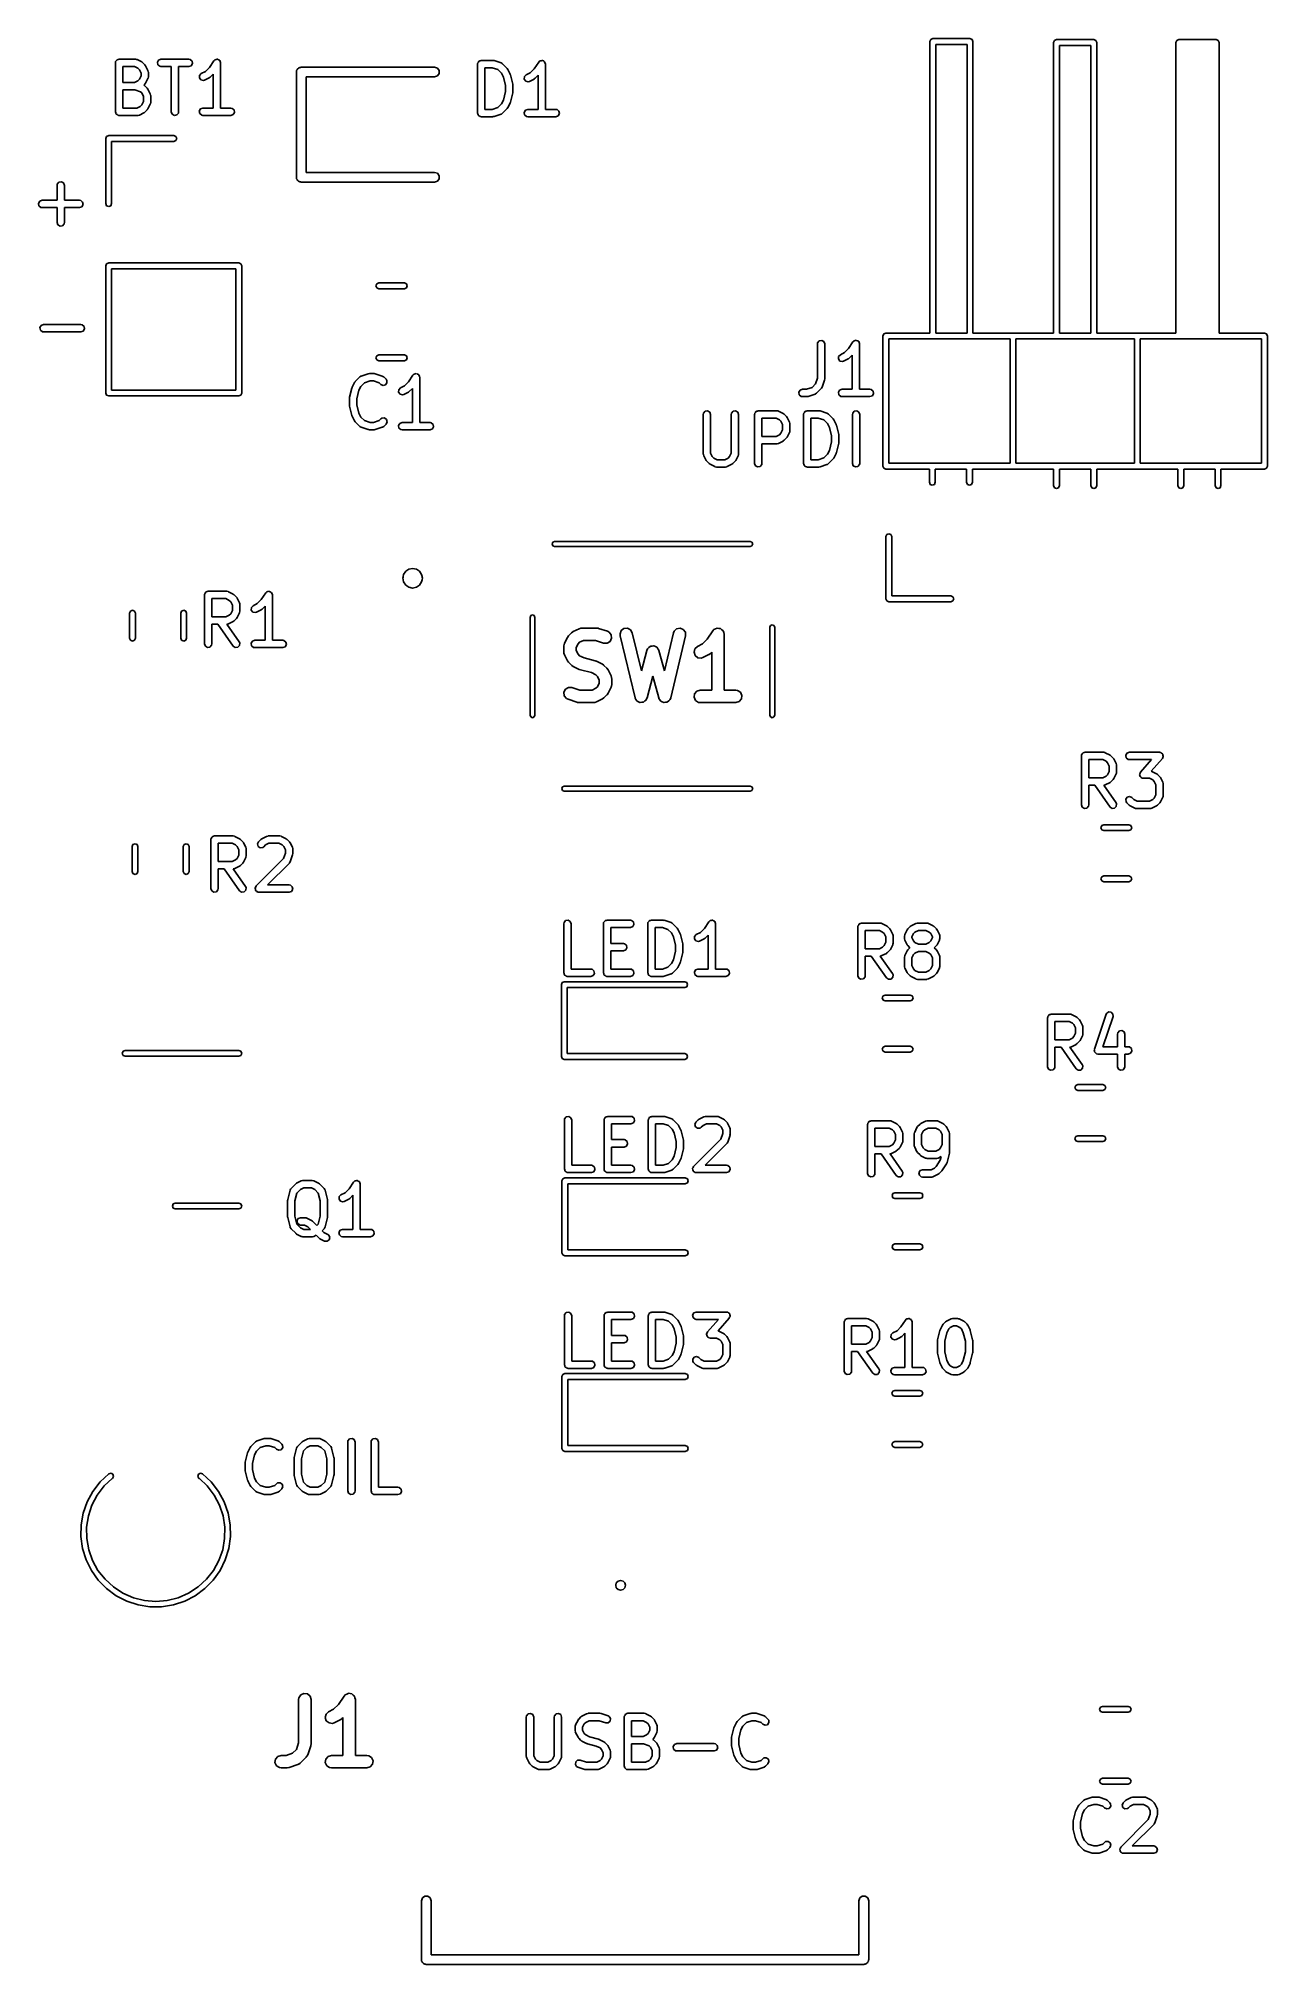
# Model space of a CAD drawing. Extents: x 89.2 to 114.3, y -90.3 to -50.9.
import ezdxf

# ---------------------------------------------------------------- set-up
doc = ezdxf.new("R2010")
doc.units = 0
doc.layers.add('BLACK', color=7, linetype='CONTINUOUS')

msp = doc.modelspace()

# ---------------------------------------------------------------- linework, layer by layer
at = {"layer": 'BLACK', "linetype": 'CONTINUOUS'}
for p, q in [((107.42, -50.98), (107.438, -50.9376)), ((107.42, -56.94), (107.42, -50.98)), ((107.438, -50.9376), (107.48, -50.92)), ((107.48, -50.92), (108.24, -50.92)), ((107.54, -51.04), (107.54, -56.94)), ((108.18, -51.04), (107.54, -51.04)), ((108.18, -56.94), (108.18, -51.04)), ((108.24, -50.92), (108.282, -50.9376)), ((108.282, -50.9376), (108.3, -50.98)), ((108.3, -50.98), (108.3, -56.94)), ((109.95, -51), (109.968, -50.9576)), ((109.95, -56.94), (109.95, -51)), ((109.968, -50.9576), (110.01, -50.94)), ((110.01, -50.94), (110.77, -50.94)), ((110.07, -51.06), (110.07, -56.94)), ((110.71, -51.06), (110.07, -51.06)), ((110.71, -56.94), (110.71, -51.06)), ((110.77, -50.94), (110.812, -50.9576)), ((110.812, -50.9576), (110.83, -51)), ((110.83, -51), (110.83, -56.94)), ((112.45, -51), (112.468, -50.9576)), ((112.45, -56.94), (112.45, -51)), ((112.468, -50.9576), (112.51, -50.94)), ((112.51, -50.94), (113.27, -50.94)), ((113.27, -50.94), (113.312, -50.9576)), ((113.312, -50.9576), (113.33, -51)), ((113.33, -51), (113.33, -56.94)), ((90.776, -51.4174), (90.7777, -51.4076)), ((90.776, -52.4174), (90.776, -51.4174)), ((90.7771, -51.4044), (90.7788, -51.4015)), ((90.7777, -51.4076), (90.7771, -51.4044)), ((90.7788, -51.4015), (90.7805, -51.3917)), ((90.7805, -51.3917), (90.793, -51.3768)), ((90.793, -51.3768), (90.8027, -51.3599)), ((90.8027, -51.3599), (90.8091, -51.3576)), ((90.8091, -51.3576), (90.8135, -51.3524)), ((90.8135, -51.3524), (90.8326, -51.349)), ((90.8326, -51.349), (90.851, -51.3424)), ((90.851, -51.3424), (91.1843, -51.3424)), ((90.926, -51.4924), (90.926, -51.8186)), ((91.1666, -51.4924), (90.926, -51.4924)), ((91.2351, -51.5266), (91.1666, -51.4924)), ((91.1843, -51.3424), (91.2099, -51.3469)), ((91.2099, -51.3469), (91.2134, -51.3498)), ((91.2134, -51.3498), (91.2178, -51.3503)), ((91.2178, -51.3503), (91.3131, -51.3979)), ((91.2655, -51.557), (91.2351, -51.5266)), ((91.2998, -51.6256), (91.2655, -51.557)), ((91.3131, -51.3979), (91.3311, -51.4113)), ((91.3311, -51.4113), (91.3326, -51.412)), ((91.3326, -51.412), (91.3802, -51.4596)), ((91.3802, -51.4596), (91.393, -51.478)), ((91.393, -51.478), (91.3942, -51.4791)), ((91.3942, -51.4791), (91.4418, -51.5743)), ((91.6342, -51.4044), (91.6599, -51.3599)), ((91.6431, -51.4549), (91.6342, -51.4044)), ((91.6824, -51.4879), (91.6431, -51.4549)), ((91.6599, -51.3599), (91.7081, -51.3424)), ((91.7081, -51.4924), (91.6824, -51.4879)), ((91.7081, -51.3424), (92.2795, -51.3424)), ((91.9188, -51.4924), (91.7081, -51.4924)), ((91.9188, -52.4174), (91.9188, -51.4924)), ((92.2795, -51.4924), (92.0688, -51.4924)), ((92.0688, -51.4924), (92.0688, -52.4174)), ((92.2795, -51.3424), (92.3052, -51.3469)), ((92.3277, -51.4748), (92.2795, -51.4924)), ((92.3052, -51.3469), (92.3445, -51.3799)), ((92.3534, -51.4304), (92.3277, -51.4748)), ((92.3445, -51.3799), (92.3534, -51.4304)), ((92.616, -51.5938), (92.6974, -51.5125)), ((92.6974, -51.5125), (92.7885, -51.3758)), ((92.7885, -51.3758), (92.8065, -51.3569)), ((92.8065, -51.3569), (92.8107, -51.3557)), ((92.8107, -51.3557), (92.8135, -51.3524)), ((92.8135, -51.3524), (92.8349, -51.3486)), ((92.8349, -51.3486), (92.8558, -51.3425)), ((92.8558, -51.3425), (92.8597, -51.3443)), ((92.8597, -51.3443), (92.864, -51.3435)), ((92.864, -51.3435), (92.8828, -51.3544)), ((92.8828, -51.3544), (92.9028, -51.3631)), ((92.9028, -51.3631), (92.9047, -51.367)), ((92.9047, -51.367), (92.9084, -51.3692)), ((92.9084, -51.3692), (92.9158, -51.3896)), ((92.9158, -51.3896), (92.9255, -51.4091)), ((92.9255, -51.4091), (92.9245, -51.4133)), ((92.9245, -51.4133), (92.926, -51.4174)), ((92.926, -51.4174), (92.926, -52.3424)), ((94.4799, -51.5741), (94.4892, -51.5613)), ((94.4892, -51.5613), (94.4941, -51.5462)), ((94.4941, -51.5462), (94.5069, -51.5369)), ((94.5069, -51.5369), (94.5162, -51.5241)), ((94.5162, -51.5241), (94.5313, -51.5192)), ((94.5313, -51.5192), (94.5441, -51.5099)), ((94.5441, -51.5099), (94.5599, -51.5099)), ((94.5599, -51.5099), (94.575, -51.505)), ((94.575, -51.505), (97.3, -51.505)), ((97.3, -51.505), (97.3588, -51.5241)), ((97.3588, -51.5241), (97.3951, -51.5741)), ((98.1769, -51.4424), (98.1786, -51.4326)), ((98.1769, -52.4424), (98.1769, -51.4424)), ((98.178, -51.4294), (98.1797, -51.4265)), ((98.1786, -51.4326), (98.178, -51.4294)), ((98.1797, -51.4265), (98.1814, -51.4167)), ((98.1814, -51.4167), (98.194, -51.4018)), ((98.194, -51.4018), (98.2037, -51.3849)), ((98.2037, -51.3849), (98.2101, -51.3826)), ((98.2101, -51.3826), (98.2144, -51.3774)), ((98.2144, -51.3774), (98.2336, -51.374)), ((98.2336, -51.374), (98.2519, -51.3674)), ((98.2519, -51.3674), (98.49, -51.3674)), ((98.3269, -51.5174), (98.3269, -52.3674)), ((98.4778, -51.5174), (98.3269, -51.5174)), ((98.5923, -51.5556), (98.4778, -51.5174)), ((98.49, -51.3674), (98.5121, -51.3713)), ((98.5121, -51.3713), (98.5137, -51.3712)), ((98.5137, -51.3712), (98.6566, -51.4188)), ((98.6665, -51.6297), (98.5923, -51.5556)), ((98.6566, -51.4188), (98.6795, -51.4313)), ((98.6795, -51.4313), (98.6818, -51.4351)), ((98.6818, -51.4351), (98.6859, -51.437)), ((98.6859, -51.437), (98.7811, -51.5322)), ((98.7811, -51.5322), (98.794, -51.5506)), ((98.794, -51.5506), (98.7952, -51.5517)), ((98.7952, -51.5517), (98.8428, -51.6469)), ((99.2551, -51.6188), (99.3365, -51.5375)), ((99.3365, -51.5375), (99.4276, -51.4008)), ((99.4276, -51.4008), (99.4456, -51.3819)), ((99.4456, -51.3819), (99.4497, -51.3807)), ((99.4497, -51.3807), (99.4525, -51.3774)), ((99.4525, -51.3774), (99.4739, -51.3736)), ((99.4739, -51.3736), (99.4948, -51.3675)), ((99.4948, -51.3675), (99.4988, -51.3693)), ((99.4988, -51.3693), (99.503, -51.3685)), ((99.503, -51.3685), (99.5219, -51.3794)), ((99.5219, -51.3794), (99.5418, -51.3881)), ((99.5418, -51.3881), (99.5437, -51.392)), ((99.5437, -51.392), (99.5475, -51.3942)), ((99.5475, -51.3942), (99.5549, -51.4146)), ((99.5549, -51.4146), (99.5645, -51.4341)), ((99.5645, -51.4341), (99.5635, -51.4383)), ((99.5635, -51.4383), (99.565, -51.4424)), ((99.565, -51.4424), (99.565, -52.3674)), ((90.926, -51.8186), (91.1666, -51.8186)), ((91.1666, -51.8186), (91.2351, -51.7843)), ((91.2351, -51.7843), (91.2655, -51.7539)), ((91.2655, -51.7539), (91.2998, -51.6854)), ((91.2998, -51.6854), (91.2998, -51.6256)), ((91.3802, -51.8514), (91.3578, -51.8738)), ((91.3578, -51.8738), (91.3738, -51.8824)), ((91.3738, -51.8824), (91.3761, -51.8863)), ((91.3761, -51.8863), (91.3802, -51.8882)), ((91.3809, -51.8499), (91.3802, -51.8514)), ((91.3802, -51.8882), (91.4278, -51.9358)), ((91.3942, -51.8319), (91.3809, -51.8499)), ((91.4418, -51.7366), (91.3942, -51.8319)), ((91.4278, -51.9358), (91.4407, -51.9541)), ((91.4407, -51.9541), (91.4418, -51.9553)), ((91.4418, -51.5743), (91.4493, -51.5993)), ((91.4424, -51.7322), (91.4418, -51.7366)), ((91.4452, -51.7287), (91.4424, -51.7322)), ((91.4498, -51.7031), (91.4452, -51.7287)), ((91.4493, -51.5993), (91.4482, -51.6036)), ((91.4482, -51.6036), (91.4498, -51.6079)), ((91.4498, -51.6079), (91.4498, -51.7031)), ((92.4933, -51.7245), (92.4964, -51.6733)), ((92.5239, -51.7657), (92.4933, -51.7245)), ((92.4964, -51.6733), (92.5317, -51.636)), ((92.5738, -51.7776), (92.5239, -51.7657)), ((92.5317, -51.636), (92.616, -51.5938)), ((92.5988, -51.7702), (92.5738, -51.7776)), ((92.694, -51.7226), (92.5988, -51.7702)), ((92.6951, -51.7214), (92.694, -51.7226)), ((92.7135, -51.7085), (92.6951, -51.7214)), ((92.776, -51.6461), (92.7135, -51.7085)), ((92.776, -52.3424), (92.776, -51.6461)), ((94.475, -51.605), (94.4799, -51.5899)), ((94.475, -53.755), (94.475, -51.605)), ((94.4799, -51.5899), (94.4799, -51.5741)), ((97.3, -51.705), (94.675, -51.705)), ((94.675, -51.705), (94.675, -53.655)), ((97.3588, -51.6859), (97.3, -51.705)), ((97.3951, -51.6359), (97.3588, -51.6859)), ((97.3951, -51.5741), (97.3951, -51.6359)), ((98.7049, -51.7067), (98.6665, -51.6297)), ((98.7483, -51.8802), (98.7049, -51.7067)), ((98.7483, -52.0046), (98.7483, -51.8802)), ((98.8428, -51.6469), (98.8465, -51.6593)), ((98.8465, -51.6593), (98.8485, -51.6623)), ((98.8485, -51.6623), (98.8961, -51.8528)), ((98.8961, -51.8528), (98.8971, -51.8677)), ((98.8971, -51.8677), (98.8983, -51.871)), ((98.8983, -51.871), (98.8983, -52.0138)), ((99.1324, -51.7495), (99.1355, -51.6983)), ((99.163, -51.7907), (99.1324, -51.7495)), ((99.1355, -51.6983), (99.1707, -51.661)), ((99.2129, -51.8026), (99.163, -51.7907)), ((99.1707, -51.661), (99.2551, -51.6188)), ((99.2378, -51.7952), (99.2129, -51.8026)), ((99.3331, -51.7476), (99.2378, -51.7952)), ((99.3342, -51.7464), (99.3331, -51.7476)), ((99.3526, -51.7335), (99.3342, -51.7464)), ((99.415, -51.6711), (99.3526, -51.7335)), ((99.415, -52.3674), (99.415, -51.6711)), ((90.926, -51.9686), (90.926, -52.3424)), ((91.1721, -51.9686), (90.926, -51.9686)), ((90.926, -52.3424), (91.2142, -52.3424)), ((91.2866, -52.0067), (91.1721, -51.9686)), ((91.2142, -52.3424), (91.2827, -52.3081)), ((91.2827, -52.3081), (91.3131, -52.2777)), ((91.3131, -52.0332), (91.2866, -52.0067)), ((91.3474, -52.1018), (91.3131, -52.0332)), ((91.3131, -52.2777), (91.3474, -52.2092)), ((91.3474, -52.2092), (91.3474, -52.1018)), ((91.4418, -51.9553), (91.4895, -52.0505)), ((91.4895, -52.2604), (91.4418, -52.3557)), ((91.4895, -52.0505), (91.4969, -52.0755)), ((91.49, -52.256), (91.4895, -52.2604)), ((91.4929, -52.2526), (91.49, -52.256)), ((91.4974, -52.2269), (91.4929, -52.2526)), ((91.4969, -52.0755), (91.4958, -52.0798)), ((91.4958, -52.0798), (91.4974, -52.084)), ((91.4974, -52.084), (91.4974, -52.2269)), ((92.517, -52.3599), (92.5652, -52.3424)), ((92.5652, -52.3424), (92.776, -52.3424)), ((92.926, -52.3424), (93.1367, -52.3424)), ((93.1367, -52.3424), (93.1623, -52.3469)), ((93.1623, -52.3469), (93.2016, -52.3799)), ((98.4778, -52.3674), (98.5923, -52.3292)), ((98.5923, -52.3292), (98.6665, -52.2551)), ((98.6665, -52.2551), (98.7049, -52.1781)), ((98.7049, -52.1781), (98.7483, -52.0046)), ((98.7952, -52.3331), (98.7818, -52.3511)), ((98.8428, -52.2378), (98.7952, -52.3331)), ((98.8432, -52.2343), (98.8428, -52.2378)), ((98.8485, -52.2225), (98.8432, -52.2343)), ((98.8961, -52.032), (98.8485, -52.2225)), ((98.8983, -52.0138), (98.8957, -52.0286)), ((98.8957, -52.0286), (98.8961, -52.032)), ((90.7826, -52.4357), (90.776, -52.4174)), ((90.786, -52.4549), (90.7826, -52.4357)), ((90.7912, -52.4592), (90.786, -52.4549)), ((90.7935, -52.4656), (90.7912, -52.4592)), ((90.8104, -52.4753), (90.7935, -52.4656)), ((90.8253, -52.4879), (90.8104, -52.4753)), ((90.835, -52.4896), (90.8253, -52.4879)), ((90.8379, -52.4912), (90.835, -52.4896)), ((90.8412, -52.4907), (90.8379, -52.4912)), ((90.851, -52.4924), (90.8412, -52.4907)), ((91.2319, -52.4924), (90.851, -52.4924)), ((91.2361, -52.4908), (91.2319, -52.4924)), ((91.2405, -52.4919), (91.2361, -52.4908)), ((91.2654, -52.4845), (91.2405, -52.4919)), ((91.3607, -52.4368), (91.2654, -52.4845)), ((91.3618, -52.4357), (91.3607, -52.4368)), ((91.3802, -52.4228), (91.3618, -52.4357)), ((91.4278, -52.3752), (91.3802, -52.4228)), ((91.4285, -52.3737), (91.4278, -52.3752)), ((91.4418, -52.3557), (91.4285, -52.3737)), ((91.9364, -52.4656), (91.9188, -52.4174)), ((91.9808, -52.4912), (91.9364, -52.4656)), ((92.0313, -52.4823), (91.9808, -52.4912)), ((92.0643, -52.443), (92.0313, -52.4823)), ((92.0688, -52.4174), (92.0643, -52.443)), ((92.4914, -52.4044), (92.517, -52.3599)), ((92.5003, -52.4549), (92.4914, -52.4044)), ((92.5396, -52.4879), (92.5003, -52.4549)), ((92.5652, -52.4924), (92.5396, -52.4879)), ((93.1367, -52.4924), (92.5652, -52.4924)), ((93.1849, -52.4748), (93.1367, -52.4924)), ((93.2105, -52.4304), (93.1849, -52.4748)), ((93.2016, -52.3799), (93.2105, -52.4304)), ((98.1836, -52.4607), (98.1769, -52.4424)), ((98.187, -52.4799), (98.1836, -52.4607)), ((98.1921, -52.4842), (98.187, -52.4799)), ((98.1945, -52.4906), (98.1921, -52.4842)), ((98.2113, -52.5003), (98.1945, -52.4906)), ((98.2263, -52.5129), (98.2113, -52.5003)), ((98.236, -52.5146), (98.2263, -52.5129)), ((98.2389, -52.5162), (98.236, -52.5146)), ((98.2422, -52.5157), (98.2389, -52.5162)), ((98.2519, -52.5174), (98.2422, -52.5157)), ((98.49, -52.5174), (98.2519, -52.5174)), ((98.3269, -52.3674), (98.4778, -52.3674)), ((98.4915, -52.5168), (98.49, -52.5174)), ((98.5137, -52.5135), (98.4915, -52.5168)), ((98.6566, -52.4659), (98.5137, -52.5135)), ((98.6601, -52.4631), (98.6566, -52.4659)), ((98.6646, -52.4627), (98.6601, -52.4631)), ((98.6859, -52.4478), (98.6646, -52.4627)), ((98.7811, -52.3526), (98.6859, -52.4478)), ((98.7818, -52.3511), (98.7811, -52.3526)), ((99.1304, -52.4294), (99.1561, -52.3849)), ((99.1393, -52.4799), (99.1304, -52.4294)), ((99.1786, -52.5129), (99.1393, -52.4799)), ((99.1561, -52.3849), (99.2043, -52.3674)), ((99.2043, -52.5174), (99.1786, -52.5129)), ((99.2043, -52.3674), (99.415, -52.3674)), ((99.7757, -52.5174), (99.2043, -52.5174)), ((99.565, -52.3674), (99.7757, -52.3674)), ((99.7757, -52.3674), (99.8014, -52.3719)), ((99.8239, -52.4998), (99.7757, -52.5174)), ((99.8014, -52.3719), (99.8407, -52.4049)), ((99.8496, -52.4554), (99.8239, -52.4998)), ((99.8407, -52.4049), (99.8496, -52.4554)), ((90.58, -52.965), (90.5976, -52.9226)), ((90.58, -54.295), (90.58, -52.965)), ((90.5976, -52.9226), (90.64, -52.905)), ((90.64, -52.905), (91.97, -52.905)), ((91.97, -53.025), (90.7, -53.025)), ((90.7, -53.025), (90.7, -54.295)), ((91.97, -52.905), (92.0124, -52.9226)), ((92.0124, -53.0074), (91.97, -53.025)), ((92.0124, -52.9226), (92.03, -52.965)), ((92.03, -52.965), (92.0124, -53.0074)), ((89.585, -53.9205), (89.5895, -53.8948)), ((89.585, -54.2264), (89.585, -53.9205)), ((89.5895, -53.8948), (89.6225, -53.8555)), ((89.6225, -53.8555), (89.673, -53.8466)), ((89.673, -53.8466), (89.7175, -53.8723)), ((89.7175, -53.8723), (89.735, -53.9205)), ((89.735, -53.9205), (89.735, -54.2264)), ((94.4799, -53.7701), (94.475, -53.755)), ((94.4799, -53.7859), (94.4799, -53.7701)), ((94.4892, -53.7987), (94.4799, -53.7859)), ((94.4941, -53.8138), (94.4892, -53.7987)), ((94.5069, -53.8231), (94.4941, -53.8138)), ((94.5162, -53.8359), (94.5069, -53.8231)), ((94.5313, -53.8408), (94.5162, -53.8359)), ((94.5441, -53.8501), (94.5313, -53.8408)), ((94.5599, -53.8501), (94.5441, -53.8501)), ((94.575, -53.855), (94.5599, -53.8501)), ((97.3, -53.855), (94.575, -53.855)), ((94.675, -53.655), (97.3, -53.655)), ((97.3, -53.655), (97.3588, -53.6741)), ((97.3588, -53.8359), (97.3, -53.855)), ((97.3588, -53.6741), (97.3951, -53.7241)), ((97.3951, -53.7859), (97.3588, -53.8359)), ((97.3951, -53.7241), (97.3951, -53.7859)), ((89.2052, -54.2884), (89.2308, -54.244)), ((89.2141, -54.3389), (89.2052, -54.2884)), ((89.2308, -54.244), (89.279, -54.2264)), ((89.279, -54.2264), (89.585, -54.2264)), ((89.735, -54.2264), (90.041, -54.2264)), ((90.041, -54.2264), (90.0666, -54.231)), ((90.0666, -54.231), (90.1059, -54.2639)), ((90.1148, -54.3145), (90.0892, -54.3589)), ((90.1059, -54.2639), (90.1148, -54.3145)), ((90.5976, -54.3374), (90.58, -54.295)), ((90.7, -54.295), (90.6824, -54.3374)), ((89.2534, -54.3719), (89.2141, -54.3389)), ((89.279, -54.3764), (89.2534, -54.3719)), ((89.585, -54.3764), (89.279, -54.3764)), ((89.585, -54.6824), (89.585, -54.3764)), ((89.6025, -54.7306), (89.585, -54.6824)), ((89.7305, -54.708), (89.6975, -54.7473)), ((89.735, -54.6824), (89.7305, -54.708)), ((90.041, -54.3764), (89.735, -54.3764)), ((89.735, -54.3764), (89.735, -54.6824)), ((90.0892, -54.3589), (90.041, -54.3764)), ((90.64, -54.355), (90.5976, -54.3374)), ((90.6824, -54.3374), (90.64, -54.355)), ((89.647, -54.7562), (89.6025, -54.7306)), ((89.6975, -54.7473), (89.647, -54.7562)), ((90.58, -55.565), (90.5976, -55.5226)), ((90.58, -58.165), (90.58, -55.565)), ((90.5976, -55.5226), (90.64, -55.505)), ((90.64, -55.505), (93.3, -55.505)), ((90.7, -55.625), (90.7, -58.105)), ((93.24, -55.625), (90.7, -55.625)), ((93.24, -58.105), (93.24, -55.625)), ((93.3, -55.505), (93.3424, -55.5226)), ((93.3424, -55.5226), (93.36, -55.565)), ((93.36, -55.565), (93.36, -58.165)), ((96.0987, -55.975), (96.1163, -55.9326)), ((96.1163, -56.0174), (96.0987, -55.975)), ((96.1163, -55.9326), (96.1587, -55.915)), ((96.1587, -56.035), (96.1163, -56.0174)), ((96.1587, -55.915), (96.6813, -55.915)), ((96.6813, -56.035), (96.1587, -56.035)), ((96.6813, -55.915), (96.7237, -55.9326)), ((96.7237, -56.0174), (96.6813, -56.035)), ((96.7237, -55.9326), (96.7413, -55.975)), ((96.7413, -55.975), (96.7237, -56.0174)), ((89.2352, -56.8284), (89.2608, -56.784)), ((89.2441, -56.8789), (89.2352, -56.8284)), ((89.2834, -56.9119), (89.2441, -56.8789)), ((89.2608, -56.784), (89.309, -56.7664)), ((89.309, -56.9164), (89.2834, -56.9119)), ((89.309, -56.7664), (90.071, -56.7664)), ((90.071, -56.9164), (89.309, -56.9164)), ((90.071, -56.7664), (90.0966, -56.771)), ((90.1192, -56.8989), (90.071, -56.9164)), ((90.0966, -56.771), (90.1359, -56.8039)), ((90.1448, -56.8545), (90.1192, -56.8989)), ((90.1359, -56.8039), (90.1448, -56.8545)), ((106.46, -57), (106.478, -56.9576)), ((106.46, -59.66), (106.46, -57)), ((106.478, -56.9576), (106.52, -56.94)), ((106.52, -56.94), (107.42, -56.94)), ((106.58, -57.06), (106.58, -59.6)), ((109.06, -57.06), (106.58, -57.06)), ((107.54, -56.94), (108.18, -56.94)), ((108.3, -56.94), (109.95, -56.94)), ((109.06, -59.6), (109.06, -57.06)), ((111.6, -57.06), (109.18, -57.06)), ((109.18, -57.06), (109.18, -59.6)), ((110.07, -56.94), (110.71, -56.94)), ((110.83, -56.94), (112.45, -56.94)), ((111.6, -59.6), (111.6, -57.06)), ((114.2, -57.06), (111.72, -57.06)), ((111.72, -57.06), (111.72, -59.6)), ((113.33, -56.94), (114.26, -56.94)), ((114.2, -59.6), (114.2, -57.06)), ((114.26, -56.94), (114.302, -56.9576)), ((114.302, -56.9576), (114.32, -57)), ((114.32, -57), (114.32, -59.66)), ((96.0987, -57.445), (96.1163, -57.4026)), ((96.1163, -57.4874), (96.0987, -57.445)), ((96.1163, -57.4026), (96.1587, -57.385)), ((96.1587, -57.385), (96.6813, -57.385)), ((96.6813, -57.385), (96.7237, -57.4026)), ((96.7237, -57.4026), (96.7413, -57.445)), ((96.7413, -57.445), (96.7237, -57.4874)), ((105.122, -57.1624), (105.126, -57.1367)), ((105.122, -57.8645), (105.122, -57.1624)), ((105.126, -57.1367), (105.159, -57.0974)), ((105.159, -57.0974), (105.21, -57.0885)), ((105.21, -57.0885), (105.254, -57.1142)), ((105.254, -57.1142), (105.272, -57.1624)), ((105.272, -57.1624), (105.272, -57.8767)), ((105.553, -57.4695), (105.556, -57.4183)), ((105.556, -57.4183), (105.592, -57.381)), ((105.592, -57.381), (105.676, -57.3388)), ((105.676, -57.3388), (105.757, -57.2575)), ((105.774, -57.4535), (105.755, -57.4664)), ((105.757, -57.2575), (105.849, -57.1208)), ((105.836, -57.3911), (105.774, -57.4535)), ((105.836, -58.0874), (105.836, -57.3911)), ((105.849, -57.1208), (105.867, -57.1019)), ((105.867, -57.1019), (105.871, -57.1007)), ((105.871, -57.1007), (105.873, -57.0974)), ((105.873, -57.0974), (105.895, -57.0936)), ((105.895, -57.0936), (105.916, -57.0875)), ((105.916, -57.0875), (105.92, -57.0893)), ((105.92, -57.0893), (105.924, -57.0885)), ((105.924, -57.0885), (105.943, -57.0994)), ((105.943, -57.0994), (105.963, -57.1081)), ((105.963, -57.1081), (105.965, -57.112)), ((105.965, -57.112), (105.968, -57.1142)), ((105.968, -57.1142), (105.976, -57.1346)), ((105.976, -57.1346), (105.985, -57.1541)), ((105.985, -57.1541), (105.984, -57.1583)), ((105.984, -57.1583), (105.986, -57.1624)), ((105.986, -57.1624), (105.986, -58.0874)), ((95.6765, -57.9322), (95.7717, -57.837)), ((95.7717, -57.837), (95.7931, -57.822)), ((95.7931, -57.822), (95.7975, -57.8216)), ((95.7975, -57.8216), (95.801, -57.8188)), ((95.801, -57.8188), (95.9439, -57.7712)), ((95.9439, -57.7712), (95.9661, -57.7679)), ((95.9661, -57.7679), (95.9676, -57.7674)), ((95.9676, -57.7674), (96.0629, -57.7674)), ((96.0629, -57.7674), (96.0849, -57.7713)), ((96.0849, -57.7713), (96.0866, -57.7712)), ((96.0866, -57.7712), (96.2294, -57.8188)), ((96.1587, -57.505), (96.1163, -57.4874)), ((96.6813, -57.505), (96.1587, -57.505)), ((96.2294, -57.8188), (96.2523, -57.8313)), ((96.2523, -57.8313), (96.2547, -57.8351)), ((96.2547, -57.8351), (96.2587, -57.837)), ((96.2587, -57.837), (96.3064, -57.8846)), ((96.7237, -57.4874), (96.6813, -57.505)), ((96.7665, -57.9375), (96.8576, -57.8008)), ((96.8576, -57.8008), (96.8756, -57.7819)), ((96.8756, -57.7819), (96.8797, -57.7807)), ((96.8797, -57.7807), (96.8825, -57.7774)), ((96.8825, -57.7774), (96.9039, -57.7736)), ((96.9039, -57.7736), (96.9248, -57.7675)), ((96.9248, -57.7675), (96.9288, -57.7693)), ((96.9288, -57.7693), (96.933, -57.7685)), ((96.933, -57.7685), (96.9519, -57.7794)), ((96.9519, -57.7794), (96.9718, -57.7881)), ((96.9718, -57.7881), (96.9737, -57.792)), ((96.9737, -57.792), (96.9775, -57.7942)), ((96.9775, -57.7942), (96.9849, -57.8146)), ((96.9849, -57.8146), (96.9945, -57.8341)), ((96.9945, -57.8341), (96.9935, -57.8383)), ((96.9935, -57.8383), (96.995, -57.8424)), ((96.995, -57.8424), (96.995, -58.7674)), ((105.584, -57.5107), (105.553, -57.4695)), ((105.634, -57.5226), (105.584, -57.5107)), ((105.659, -57.5152), (105.634, -57.5226)), ((105.754, -57.4676), (105.659, -57.5152)), ((105.755, -57.4664), (105.754, -57.4676)), ((90.5976, -58.2074), (90.58, -58.165)), ((90.64, -58.225), (90.5976, -58.2074)), ((93.3, -58.225), (90.64, -58.225)), ((90.7, -58.105), (93.24, -58.105)), ((93.3424, -58.2074), (93.3, -58.225)), ((93.36, -58.165), (93.3424, -58.2074)), ((95.5615, -58.2528), (95.6091, -58.0623)), ((95.5619, -58.2562), (95.5615, -58.2528)), ((95.6091, -58.0623), (95.6144, -58.0505)), ((95.6144, -58.0505), (95.6148, -58.0469)), ((95.6148, -58.0469), (95.6624, -57.9517)), ((95.6624, -57.9517), (95.6758, -57.9337)), ((95.6758, -57.9337), (95.6765, -57.9322)), ((95.7527, -58.1067), (95.7093, -58.2802)), ((95.7912, -58.0297), (95.7527, -58.1067)), ((95.8653, -57.9556), (95.7912, -58.0297)), ((95.9798, -57.9174), (95.8653, -57.9556)), ((96.0507, -57.9174), (95.9798, -57.9174)), ((96.1652, -57.9556), (96.0507, -57.9174)), ((96.2003, -57.9907), (96.1652, -57.9556)), ((96.2468, -58.0123), (96.2003, -57.9907)), ((96.2964, -57.9991), (96.2468, -58.0123)), ((96.3258, -57.957), (96.2964, -57.9991)), ((96.3064, -57.8846), (96.3213, -57.9059)), ((96.3213, -57.9059), (96.3258, -57.957)), ((96.5624, -58.1495), (96.5655, -58.0983)), ((96.593, -58.1907), (96.5624, -58.1495)), ((96.5655, -58.0983), (96.6007, -58.061)), ((96.6429, -58.2026), (96.593, -58.1907)), ((96.6007, -58.061), (96.6851, -58.0188)), ((96.6678, -58.1952), (96.6429, -58.2026)), ((96.7631, -58.1476), (96.6678, -58.1952)), ((96.6851, -58.0188), (96.7665, -57.9375)), ((96.7642, -58.1464), (96.7631, -58.1476)), ((96.7826, -58.1335), (96.7642, -58.1464)), ((96.845, -58.0711), (96.7826, -58.1335)), ((96.845, -58.7674), (96.845, -58.0711)), ((104.742, -58.1494), (104.768, -58.1049)), ((104.751, -58.1999), (104.742, -58.1494)), ((104.79, -58.2329), (104.751, -58.1999)), ((104.768, -58.1049), (104.816, -58.0874)), ((104.816, -58.2374), (104.79, -58.2329)), ((104.816, -58.0874), (104.899, -58.0874)), ((104.911, -58.2374), (104.816, -58.2374)), ((104.899, -58.0874), (105.013, -58.0492)), ((104.912, -58.2368), (104.911, -58.2374)), ((104.935, -58.2335), (104.912, -58.2368)), ((105.078, -58.1859), (104.935, -58.2335)), ((105.013, -58.0492), (105.083, -57.979)), ((105.081, -58.1831), (105.078, -58.1859)), ((105.086, -58.1827), (105.081, -58.1831)), ((105.083, -57.979), (105.122, -57.8645)), ((105.107, -58.1678), (105.086, -58.1827)), ((105.202, -58.0726), (105.107, -58.1678)), ((105.204, -58.0685), (105.202, -58.0726)), ((105.208, -58.0661), (105.204, -58.0685)), ((105.22, -58.0432), (105.208, -58.0661)), ((105.268, -57.9004), (105.22, -58.0432)), ((105.272, -57.8767), (105.268, -57.8987)), ((105.268, -57.8987), (105.268, -57.9004)), ((105.551, -58.1494), (105.577, -58.1049)), ((105.56, -58.1999), (105.551, -58.1494)), ((105.6, -58.2329), (105.56, -58.1999)), ((105.577, -58.1049), (105.625, -58.0874)), ((105.625, -58.2374), (105.6, -58.2329)), ((105.625, -58.0874), (105.836, -58.0874)), ((106.197, -58.2374), (105.625, -58.2374)), ((105.986, -58.0874), (106.197, -58.0874)), ((106.197, -58.0874), (106.222, -58.0919)), ((106.245, -58.2198), (106.197, -58.2374)), ((106.222, -58.0919), (106.262, -58.1249)), ((106.271, -58.1754), (106.245, -58.2198)), ((106.262, -58.1249), (106.271, -58.1754)), ((95.5593, -58.271), (95.5619, -58.2562)), ((95.5593, -58.4138), (95.5593, -58.271)), ((95.5605, -58.4171), (95.5593, -58.4138)), ((95.5615, -58.432), (95.5605, -58.4171)), ((95.6091, -58.6225), (95.5615, -58.432)), ((95.6111, -58.6254), (95.6091, -58.6225)), ((95.6148, -58.6378), (95.6111, -58.6254)), ((95.6624, -58.7331), (95.6148, -58.6378)), ((95.7093, -58.2802), (95.7093, -58.4046)), ((95.7093, -58.4046), (95.7527, -58.5781)), ((95.7527, -58.5781), (95.7912, -58.6551)), ((102.791, -58.6024), (102.796, -58.5767)), ((102.791, -59.4119), (102.791, -58.6024)), ((102.796, -58.5767), (102.829, -58.5374)), ((102.829, -58.5374), (102.879, -58.5285)), ((102.879, -58.5285), (102.924, -58.5542)), ((102.924, -58.5542), (102.941, -58.6024)), ((102.941, -58.6024), (102.941, -59.3942)), ((103.363, -58.6024), (103.367, -58.5767)), ((103.363, -59.3942), (103.363, -58.6024)), ((103.367, -58.5767), (103.4, -58.5374)), ((103.4, -58.5374), (103.451, -58.5285)), ((103.451, -58.5285), (103.495, -58.5542)), ((103.495, -58.5542), (103.513, -58.6024)), ((103.513, -58.6024), (103.513, -59.4119)), ((103.839, -58.6024), (103.841, -58.5926)), ((103.839, -59.6024), (103.839, -58.6024)), ((103.84, -58.5894), (103.842, -58.5865)), ((103.841, -58.5926), (103.84, -58.5894)), ((103.842, -58.5865), (103.843, -58.5767)), ((103.843, -58.5767), (103.856, -58.5618)), ((103.856, -58.5618), (103.866, -58.5449)), ((103.866, -58.5449), (103.872, -58.5426)), ((103.872, -58.5426), (103.876, -58.5374)), ((103.876, -58.5374), (103.895, -58.534)), ((103.895, -58.534), (103.914, -58.5274)), ((103.914, -58.5274), (104.295, -58.5274)), ((104.295, -58.5274), (104.32, -58.5319)), ((104.32, -58.5319), (104.324, -58.5348)), ((104.324, -58.5348), (104.328, -58.5353)), ((104.328, -58.5353), (104.424, -58.5829)), ((104.424, -58.5829), (104.442, -58.5963)), ((104.442, -58.5963), (104.443, -58.597)), ((104.443, -58.597), (104.491, -58.6446)), ((104.491, -58.6446), (104.504, -58.663)), ((104.839, -58.6024), (104.841, -58.5926)), ((104.839, -59.6024), (104.839, -58.6024)), ((104.84, -58.5894), (104.842, -58.5865)), ((104.841, -58.5926), (104.84, -58.5894)), ((104.842, -58.5865), (104.843, -58.5767)), ((104.843, -58.5767), (104.856, -58.5618)), ((104.856, -58.5618), (104.866, -58.5449)), ((104.866, -58.5449), (104.872, -58.5426)), ((104.872, -58.5426), (104.876, -58.5374)), ((104.876, -58.5374), (104.895, -58.534)), ((104.895, -58.534), (104.914, -58.5274)), ((104.914, -58.5274), (105.152, -58.5274)), ((105.152, -58.5274), (105.174, -58.5313)), ((105.174, -58.5313), (105.176, -58.5312)), ((105.176, -58.5312), (105.318, -58.5788)), ((105.318, -58.5788), (105.341, -58.5913)), ((105.341, -58.5913), (105.344, -58.5951)), ((105.344, -58.5951), (105.348, -58.597)), ((105.348, -58.597), (105.443, -58.6922)), ((105.839, -58.6024), (105.843, -58.5767)), ((105.839, -59.6024), (105.839, -58.6024)), ((105.843, -58.5767), (105.876, -58.5374)), ((105.876, -58.5374), (105.927, -58.5285)), ((105.927, -58.5285), (105.971, -58.5542)), ((105.971, -58.5542), (105.989, -58.6024)), ((105.989, -58.6024), (105.989, -59.6024)), ((95.6636, -58.7342), (95.6624, -58.7331)), ((95.6765, -58.7526), (95.6636, -58.7342)), ((95.7717, -58.8478), (95.6765, -58.7526)), ((95.7758, -58.8497), (95.7717, -58.8478)), ((95.7781, -58.8535), (95.7758, -58.8497)), ((95.801, -58.8659), (95.7781, -58.8535)), ((95.7912, -58.6551), (95.8653, -58.7292)), ((95.9439, -58.9135), (95.801, -58.8659)), ((95.8653, -58.7292), (95.9798, -58.7674)), ((95.9455, -58.9135), (95.9439, -58.9135)), ((95.9676, -58.9174), (95.9455, -58.9135)), ((96.0629, -58.9174), (95.9676, -58.9174)), ((95.9798, -58.7674), (96.0507, -58.7674)), ((96.0507, -58.7674), (96.1652, -58.7292)), ((96.0644, -58.9168), (96.0629, -58.9174)), ((96.0866, -58.9135), (96.0644, -58.9168)), ((96.2294, -58.8659), (96.0866, -58.9135)), ((96.1652, -58.7292), (96.2003, -58.6941)), ((96.2003, -58.6941), (96.2216, -58.6792)), ((96.2216, -58.6792), (96.2727, -58.6747)), ((96.2329, -58.8631), (96.2294, -58.8659)), ((96.2374, -58.8627), (96.2329, -58.8631)), ((96.2587, -58.8478), (96.2374, -58.8627)), ((96.3064, -58.8002), (96.2587, -58.8478)), ((96.2727, -58.6747), (96.3148, -58.7041)), ((96.328, -58.7537), (96.3064, -58.8002)), ((96.3148, -58.7041), (96.328, -58.7537)), ((96.5604, -58.8294), (96.5861, -58.7849)), ((96.5693, -58.8799), (96.5604, -58.8294)), ((96.6086, -58.9129), (96.5693, -58.8799)), ((96.5861, -58.7849), (96.6343, -58.7674)), ((96.6343, -58.9174), (96.6086, -58.9129)), ((96.6343, -58.7674), (96.845, -58.7674)), ((97.2057, -58.9174), (96.6343, -58.9174)), ((96.995, -58.7674), (97.2057, -58.7674)), ((97.2057, -58.7674), (97.2314, -58.7719)), ((97.2539, -58.8998), (97.2057, -58.9174)), ((97.2314, -58.7719), (97.2707, -58.8049)), ((97.2796, -58.8554), (97.2539, -58.8998)), ((97.2707, -58.8049), (97.2796, -58.8554)), ((103.989, -58.6774), (103.989, -59.0512)), ((104.277, -58.6774), (103.989, -58.6774)), ((104.346, -58.7116), (104.277, -58.6774)), ((104.277, -59.0512), (104.346, -59.0169)), ((104.376, -58.742), (104.346, -58.7116)), ((104.346, -59.0169), (104.376, -58.9865)), ((104.41, -58.8106), (104.376, -58.742)), ((104.376, -58.9865), (104.41, -58.918)), ((104.41, -58.918), (104.41, -58.8106)), ((104.504, -58.663), (104.505, -58.6641)), ((104.505, -58.6641), (104.552, -58.7593)), ((104.552, -58.9693), (104.505, -59.0645)), ((104.552, -58.7593), (104.56, -58.7843)), ((104.553, -58.9648), (104.552, -58.9693)), ((104.556, -58.9614), (104.553, -58.9648)), ((104.56, -58.9357), (104.556, -58.9614)), ((104.56, -58.7843), (104.559, -58.7886)), ((104.559, -58.7886), (104.56, -58.7929)), ((104.56, -58.7929), (104.56, -58.9357)), ((104.989, -58.6774), (104.989, -59.5274)), ((105.14, -58.6774), (104.989, -58.6774)), ((105.254, -58.7156), (105.14, -58.6774)), ((105.328, -58.7897), (105.254, -58.7156)), ((105.367, -58.8667), (105.328, -58.7897)), ((105.41, -59.0402), (105.367, -58.8667)), ((105.443, -58.6922), (105.456, -58.7106)), ((105.456, -58.7106), (105.457, -58.7117)), ((105.457, -58.7117), (105.505, -58.8069)), ((105.505, -58.8069), (105.508, -58.8193)), ((105.508, -58.8193), (105.51, -58.8223)), ((105.51, -58.8223), (105.558, -59.0128)), ((105.558, -59.0128), (105.559, -59.0277)), ((105.559, -59.0277), (105.56, -59.031)), ((105.56, -59.031), (105.56, -59.1738)), ((102.793, -59.4161), (102.791, -59.4119)), ((102.792, -59.4205), (102.793, -59.4161)), ((102.799, -59.4454), (102.792, -59.4205)), ((102.941, -59.3942), (102.975, -59.4627)), ((103.328, -59.4627), (103.363, -59.3942)), ((103.513, -59.4119), (103.508, -59.4376)), ((103.989, -59.0512), (104.277, -59.0512)), ((104.295, -59.2012), (103.989, -59.2012)), ((103.989, -59.2012), (103.989, -59.6024)), ((104.299, -59.1997), (104.295, -59.2012)), ((104.303, -59.2007), (104.299, -59.1997)), ((104.328, -59.1933), (104.303, -59.2007)), ((104.424, -59.1457), (104.328, -59.1933)), ((104.425, -59.1445), (104.424, -59.1457)), ((104.443, -59.1316), (104.425, -59.1445)), ((104.491, -59.084), (104.443, -59.1316)), ((104.505, -59.0645), (104.491, -59.0825)), ((104.491, -59.0825), (104.491, -59.084)), ((105.254, -59.4892), (105.328, -59.4151)), ((105.328, -59.4151), (105.367, -59.3381)), ((105.367, -59.3381), (105.41, -59.1646)), ((105.41, -59.1646), (105.41, -59.0402)), ((105.505, -59.3978), (105.457, -59.4931)), ((105.51, -59.3825), (105.505, -59.3943)), ((105.505, -59.3943), (105.505, -59.3978)), ((105.558, -59.192), (105.51, -59.3825)), ((105.56, -59.1738), (105.558, -59.1886)), ((105.558, -59.1886), (105.558, -59.192)), ((102.847, -59.5407), (102.799, -59.4454)), ((102.848, -59.5418), (102.847, -59.5407)), ((102.861, -59.5602), (102.848, -59.5418)), ((102.908, -59.6078), (102.861, -59.5602)), ((102.91, -59.6085), (102.908, -59.6078)), ((102.928, -59.6218), (102.91, -59.6085)), ((103.023, -59.6695), (102.928, -59.6218)), ((102.975, -59.4627), (103.006, -59.4931)), ((103.006, -59.4931), (103.074, -59.5274)), ((103.028, -59.67), (103.023, -59.6695)), ((103.031, -59.6729), (103.028, -59.67)), ((103.057, -59.6774), (103.031, -59.6729)), ((103.247, -59.6774), (103.057, -59.6774)), ((103.074, -59.5274), (103.229, -59.5274)), ((103.229, -59.5274), (103.298, -59.4931)), ((103.251, -59.6758), (103.247, -59.6774)), ((103.256, -59.6769), (103.251, -59.6758)), ((103.281, -59.6695), (103.256, -59.6769)), ((103.376, -59.6218), (103.281, -59.6695)), ((103.298, -59.4931), (103.328, -59.4627)), ((103.377, -59.6207), (103.376, -59.6218)), ((103.395, -59.6078), (103.377, -59.6207)), ((103.443, -59.5602), (103.395, -59.6078)), ((103.444, -59.5587), (103.443, -59.5602)), ((103.457, -59.5407), (103.444, -59.5587)), ((103.505, -59.4454), (103.457, -59.5407)), ((103.508, -59.4376), (103.505, -59.441)), ((103.505, -59.441), (103.505, -59.4454)), ((103.856, -59.6506), (103.839, -59.6024)), ((103.901, -59.6762), (103.856, -59.6506)), ((103.951, -59.6673), (103.901, -59.6762)), ((103.984, -59.628), (103.951, -59.6673)), ((103.989, -59.6024), (103.984, -59.628)), ((104.845, -59.6207), (104.839, -59.6024)), ((104.849, -59.6399), (104.845, -59.6207)), ((104.854, -59.6442), (104.849, -59.6399)), ((104.856, -59.6506), (104.854, -59.6442)), ((104.873, -59.6603), (104.856, -59.6506)), ((104.888, -59.6729), (104.873, -59.6603)), ((104.898, -59.6746), (104.888, -59.6729)), ((104.901, -59.6762), (104.898, -59.6746)), ((104.904, -59.6757), (104.901, -59.6762)), ((104.914, -59.6774), (104.904, -59.6757)), ((105.152, -59.6774), (104.914, -59.6774)), ((104.989, -59.5274), (105.14, -59.5274)), ((105.14, -59.5274), (105.254, -59.4892)), ((105.153, -59.6768), (105.152, -59.6774)), ((105.176, -59.6735), (105.153, -59.6768)), ((105.318, -59.6259), (105.176, -59.6735)), ((105.322, -59.6231), (105.318, -59.6259)), ((105.326, -59.6227), (105.322, -59.6231)), ((105.348, -59.6078), (105.326, -59.6227)), ((105.443, -59.5126), (105.348, -59.6078)), ((105.444, -59.5111), (105.443, -59.5126)), ((105.457, -59.4931), (105.444, -59.5111)), ((105.856, -59.6506), (105.839, -59.6024)), ((105.901, -59.6762), (105.856, -59.6506)), ((105.951, -59.6673), (105.901, -59.6762)), ((105.984, -59.628), (105.951, -59.6673)), ((105.989, -59.6024), (105.984, -59.628)), ((106.478, -59.7024), (106.46, -59.66)), ((106.52, -59.72), (106.478, -59.7024)), ((107.41, -59.72), (106.52, -59.72)), ((106.58, -59.6), (109.06, -59.6)), ((107.41, -59.99), (107.41, -59.72)), ((108.17, -59.72), (107.53, -59.72)), ((107.53, -59.72), (107.53, -59.99)), ((108.17, -59.99), (108.17, -59.72)), ((109.95, -59.72), (108.29, -59.72)), ((108.29, -59.72), (108.29, -59.99)), ((109.18, -59.6), (111.6, -59.6)), ((109.95, -60.0571), (109.95, -59.72)), ((110.71, -59.72), (110.07, -59.72)), ((110.07, -59.72), (110.07, -60.0571)), ((110.71, -60.0571), (110.71, -59.72)), ((112.49, -59.72), (110.83, -59.72)), ((110.83, -59.72), (110.83, -60.0571)), ((111.72, -59.6), (114.2, -59.6)), ((112.49, -60.0571), (112.49, -59.72)), ((113.25, -59.72), (112.61, -59.72)), ((112.61, -59.72), (112.61, -60.0571)), ((113.25, -60.0571), (113.25, -59.72)), ((114.26, -59.72), (113.37, -59.72)), ((113.37, -59.72), (113.37, -60.0571)), ((114.302, -59.7024), (114.26, -59.72)), ((114.32, -59.66), (114.302, -59.7024)), ((107.428, -60.0324), (107.41, -59.99)), ((107.47, -60.05), (107.428, -60.0324)), ((107.512, -60.0324), (107.47, -60.05)), ((107.53, -59.99), (107.512, -60.0324)), ((108.188, -60.0324), (108.17, -59.99)), ((108.23, -60.05), (108.188, -60.0324)), ((108.272, -60.0324), (108.23, -60.05)), ((108.29, -59.99), (108.272, -60.0324)), ((109.968, -60.0995), (109.95, -60.0571)), ((110.01, -60.1171), (109.968, -60.0995)), ((110.052, -60.0995), (110.01, -60.1171)), ((110.07, -60.0571), (110.052, -60.0995)), ((110.728, -60.0995), (110.71, -60.0571)), ((110.77, -60.1171), (110.728, -60.0995)), ((110.812, -60.0995), (110.77, -60.1171)), ((110.83, -60.0571), (110.812, -60.0995)), ((112.508, -60.0995), (112.49, -60.0571)), ((112.55, -60.1171), (112.508, -60.0995)), ((112.592, -60.0995), (112.55, -60.1171)), ((112.61, -60.0571), (112.592, -60.0995)), ((113.268, -60.0995), (113.25, -60.0571)), ((113.31, -60.1171), (113.268, -60.0995)), ((113.352, -60.0995), (113.31, -60.1171)), ((113.37, -60.0571), (113.352, -60.0995)), ((99.7, -61.25), (99.7146, -61.2146)), ((99.7146, -61.2854), (99.7, -61.25)), ((99.7146, -61.2146), (99.75, -61.2)), ((99.75, -61.3), (99.7146, -61.2854)), ((99.75, -61.2), (103.75, -61.2)), ((103.75, -61.3), (99.75, -61.3)), ((103.75, -61.2), (103.785, -61.2146)), ((103.785, -61.2854), (103.75, -61.3)), ((103.785, -61.2146), (103.8, -61.25)), ((103.8, -61.25), (103.785, -61.2854)), ((106.52, -61.1), (106.538, -61.0576)), ((106.52, -62.37), (106.52, -61.1)), ((106.538, -61.0576), (106.58, -61.04)), ((106.58, -61.04), (106.622, -61.0576)), ((106.622, -61.0576), (106.64, -61.1)), ((106.64, -61.1), (106.64, -62.31)), ((96.7086, -61.8086), (96.7735, -61.7652)), ((96.7735, -61.7652), (96.85, -61.75)), ((96.85, -61.75), (96.9265, -61.7652)), ((96.9265, -61.7652), (96.9914, -61.8086)), ((96.65, -61.95), (96.6549, -61.9254)), ((96.6549, -61.9746), (96.65, -61.95)), ((96.6549, -61.9191), (96.6566, -61.9167)), ((96.6549, -61.9254), (96.6549, -61.9191)), ((96.6549, -61.9809), (96.6549, -61.9746)), ((96.6566, -61.9833), (96.6549, -61.9809)), ((96.6566, -61.9167), (96.6652, -61.8735)), ((96.6652, -62.0265), (96.6566, -61.9833)), ((96.6652, -61.8735), (96.7086, -61.8086)), ((96.7086, -62.0914), (96.6652, -62.0265)), ((96.7735, -62.1348), (96.7086, -62.0914)), ((96.85, -62.15), (96.7735, -62.1348)), ((96.9265, -62.1348), (96.85, -62.15)), ((96.9914, -62.0914), (96.9265, -62.1348)), ((96.9914, -61.8086), (97.0348, -61.8735)), ((97.0348, -62.0265), (96.9914, -62.0914)), ((97.0348, -61.8735), (97.0434, -61.9167)), ((97.0434, -61.9833), (97.0348, -62.0265)), ((97.0434, -61.9167), (97.0451, -61.9191)), ((97.0451, -61.9809), (97.0434, -61.9833)), ((97.0451, -61.9191), (97.0451, -61.9254)), ((97.0451, -61.9254), (97.05, -61.95)), ((97.05, -61.95), (97.0451, -61.9746)), ((97.0451, -61.9746), (97.0451, -61.9809)), ((92.5969, -62.2924), (92.5986, -62.2826)), ((92.5969, -63.2924), (92.5969, -62.2924)), ((92.598, -62.2794), (92.5997, -62.2765)), ((92.5986, -62.2826), (92.598, -62.2794)), ((92.5997, -62.2765), (92.6014, -62.2667)), ((92.6014, -62.2667), (92.614, -62.2518)), ((92.614, -62.2518), (92.6237, -62.2349)), ((92.6237, -62.2349), (92.6301, -62.2326)), ((92.6301, -62.2326), (92.6344, -62.2274)), ((92.6344, -62.2274), (92.6536, -62.224)), ((92.6536, -62.224), (92.6719, -62.2174)), ((92.6719, -62.2174), (93.0529, -62.2174)), ((92.7469, -62.3674), (92.7469, -62.7412)), ((93.0352, -62.3674), (92.7469, -62.3674)), ((93.1037, -62.4016), (93.0352, -62.3674)), ((93.0529, -62.2174), (93.0785, -62.2219)), ((93.0785, -62.2219), (93.0819, -62.2248)), ((93.0819, -62.2248), (93.0864, -62.2253)), ((93.0864, -62.2253), (93.1816, -62.2729)), ((93.1341, -62.432), (93.1037, -62.4016)), ((93.1683, -62.5006), (93.1341, -62.432)), ((93.1683, -62.608), (93.1683, -62.5006)), ((93.1816, -62.2729), (93.1996, -62.2863)), ((93.1996, -62.2863), (93.2011, -62.287)), ((93.2011, -62.287), (93.2487, -62.3346)), ((93.2487, -62.3346), (93.2616, -62.353)), ((93.2616, -62.353), (93.2628, -62.3541)), ((93.2628, -62.3541), (93.3104, -62.4493)), ((93.3104, -62.4493), (93.3178, -62.4743)), ((93.3178, -62.4743), (93.3168, -62.4786)), ((93.3168, -62.4786), (93.3183, -62.4829)), ((93.3183, -62.4829), (93.3183, -62.6257)), ((93.5524, -62.5995), (93.5555, -62.5483)), ((93.5555, -62.5483), (93.5907, -62.511)), ((93.5907, -62.511), (93.6751, -62.4688)), ((93.6751, -62.4688), (93.7565, -62.3875)), ((93.7565, -62.3875), (93.8476, -62.2508)), ((93.835, -62.5211), (93.7726, -62.5835)), ((93.835, -63.2174), (93.835, -62.5211)), ((93.8476, -62.2508), (93.8656, -62.2319)), ((93.8656, -62.2319), (93.8697, -62.2307)), ((93.8697, -62.2307), (93.8725, -62.2274)), ((93.8725, -62.2274), (93.8939, -62.2236)), ((93.8939, -62.2236), (93.9148, -62.2175)), ((93.9148, -62.2175), (93.9188, -62.2193)), ((93.9188, -62.2193), (93.923, -62.2185)), ((93.923, -62.2185), (93.9419, -62.2294)), ((93.9419, -62.2294), (93.9618, -62.2381)), ((93.9618, -62.2381), (93.9637, -62.242)), ((93.9637, -62.242), (93.9675, -62.2442)), ((93.9675, -62.2442), (93.9749, -62.2646)), ((93.9749, -62.2646), (93.9845, -62.2841)), ((93.9845, -62.2841), (93.9835, -62.2883)), ((93.9835, -62.2883), (93.985, -62.2924)), ((93.985, -62.2924), (93.985, -63.2174)), ((106.538, -62.4124), (106.52, -62.37)), ((106.58, -62.43), (106.538, -62.4124)), ((107.85, -62.43), (106.58, -62.43)), ((106.64, -62.31), (107.85, -62.31)), ((107.85, -62.31), (107.892, -62.3276)), ((107.892, -62.4124), (107.85, -62.43)), ((107.892, -62.3276), (107.91, -62.37)), ((107.91, -62.37), (107.892, -62.4124)), ((91.0675, -62.6653), (91.0851, -62.6228)), ((91.0675, -63.1747), (91.0675, -62.6653)), ((91.0851, -62.6228), (91.1275, -62.6053)), ((91.1275, -62.6053), (91.1699, -62.6228)), ((91.1699, -62.6228), (91.1875, -62.6653)), ((91.1875, -62.6653), (91.1875, -63.1747)), ((92.1125, -62.6653), (92.1301, -62.6228)), ((92.1125, -63.1747), (92.1125, -62.6653)), ((92.1301, -62.6228), (92.1725, -62.6053)), ((92.1725, -62.6053), (92.2149, -62.6228)), ((92.2149, -62.6228), (92.2325, -62.6653)), ((92.2325, -62.6653), (92.2325, -63.1747)), ((92.7469, -62.7412), (93.0352, -62.7412)), ((92.871, -62.8912), (92.7469, -62.8912)), ((92.7469, -62.8912), (92.7469, -63.2924)), ((93.1819, -63.3354), (92.871, -62.8912)), ((93.0352, -62.7412), (93.1037, -62.7069)), ((93.0571, -62.8897), (93.0538, -62.8908)), ((93.0538, -62.8908), (93.3048, -63.2494)), ((93.0614, -62.8907), (93.0571, -62.8897)), ((93.0864, -62.8833), (93.0614, -62.8907)), ((93.1816, -62.8357), (93.0864, -62.8833)), ((93.1037, -62.7069), (93.1341, -62.6765)), ((93.1341, -62.6765), (93.1683, -62.608)), ((93.1828, -62.8345), (93.1816, -62.8357)), ((93.2011, -62.8216), (93.1828, -62.8345)), ((93.2487, -62.774), (93.2011, -62.8216)), ((93.2494, -62.7725), (93.2487, -62.774)), ((93.2628, -62.7545), (93.2494, -62.7725)), ((93.3104, -62.6593), (93.2628, -62.7545)), ((93.3109, -62.6548), (93.3104, -62.6593)), ((93.3138, -62.6514), (93.3109, -62.6548)), ((93.3183, -62.6257), (93.3138, -62.6514)), ((93.583, -62.6407), (93.5524, -62.5995)), ((93.6329, -62.6526), (93.583, -62.6407)), ((93.6578, -62.6452), (93.6329, -62.6526)), ((93.7531, -62.5976), (93.6578, -62.6452)), ((93.7542, -62.5964), (93.7531, -62.5976)), ((93.7726, -62.5835), (93.7542, -62.5964)), ((99.25, -62.75), (99.2646, -62.7146)), ((99.25, -64.75), (99.25, -62.75)), ((99.2646, -62.7146), (99.3, -62.7)), ((99.3, -62.7), (99.3354, -62.7146)), ((99.3354, -62.7146), (99.35, -62.75)), ((99.35, -62.75), (99.35, -64.75)), ((100.252, -62.9809), (100.286, -62.9695)), ((100.286, -62.9695), (100.298, -62.9707)), ((100.298, -62.9707), (100.309, -62.9675)), ((100.309, -62.9675), (100.611, -62.9675)), ((100.611, -62.9675), (100.647, -62.9728)), ((100.647, -62.9728), (100.649, -62.974)), ((100.649, -62.974), (100.651, -62.974)), ((100.651, -62.974), (100.833, -63.0345)), ((101.169, -62.9764), (101.24, -62.9699)), ((101.24, -62.9699), (101.304, -63.003)), ((102.246, -62.9818), (102.316, -62.9681)), ((102.316, -62.9681), (102.382, -62.9944)), ((103.041, -62.9832), (103.073, -62.9688)), ((103.073, -62.9688), (103.074, -62.969)), ((103.074, -62.969), (103.075, -62.9685)), ((103.075, -62.9685), (103.109, -62.9741)), ((103.109, -62.9741), (103.143, -62.979)), ((104.15, -62.95), (104.165, -62.9146)), ((104.15, -64.75), (104.15, -62.95)), ((104.165, -62.9146), (104.2, -62.9)), ((104.2, -62.9), (104.235, -62.9146)), ((104.235, -62.9146), (104.25, -62.95)), ((104.25, -62.95), (104.25, -64.75)), ((91.0851, -63.2171), (91.0675, -63.1747)), ((91.1275, -63.2347), (91.0851, -63.2171)), ((91.1699, -63.2171), (91.1275, -63.2347)), ((91.1875, -63.1747), (91.1699, -63.2171)), ((92.1301, -63.2171), (92.1125, -63.1747)), ((92.1725, -63.2347), (92.1301, -63.2171)), ((92.2149, -63.2171), (92.1725, -63.2347)), ((92.2325, -63.1747), (92.2149, -63.2171)), ((92.6145, -63.3406), (92.5969, -63.2924)), ((92.6589, -63.3662), (92.6145, -63.3406)), ((92.7094, -63.3573), (92.6589, -63.3662)), ((92.7424, -63.318), (92.7094, -63.3573)), ((92.7469, -63.2924), (92.7424, -63.318)), ((93.2239, -63.3648), (93.1819, -63.3354)), ((93.275, -63.3604), (93.2239, -63.3648)), ((93.3113, -63.3241), (93.275, -63.3604)), ((93.3048, -63.2494), (93.3158, -63.273)), ((93.3158, -63.273), (93.3113, -63.3241)), ((93.5504, -63.2794), (93.5761, -63.2349)), ((93.5593, -63.3299), (93.5504, -63.2794)), ((93.5986, -63.3629), (93.5593, -63.3299)), ((93.5761, -63.2349), (93.6243, -63.2174)), ((93.6243, -63.3674), (93.5986, -63.3629)), ((93.6243, -63.2174), (93.835, -63.2174)), ((94.1957, -63.3674), (93.6243, -63.3674)), ((93.985, -63.2174), (94.1957, -63.2174)), ((94.1957, -63.2174), (94.2214, -63.2219)), ((94.2439, -63.3498), (94.1957, -63.3674)), ((94.2214, -63.2219), (94.2607, -63.2549)), ((94.2696, -63.3054), (94.2439, -63.3498)), ((94.2607, -63.2549), (94.2696, -63.3054)), ((99.9397, -63.3364), (99.9449, -63.3004)), ((99.9397, -63.4574), (99.9397, -63.3364)), ((99.9449, -63.3004), (99.9511, -63.2908)), ((99.9511, -63.2908), (99.9531, -63.2796)), ((99.9531, -63.2796), (100.014, -63.1587)), ((100.014, -63.1587), (100.034, -63.1288)), ((100.034, -63.1288), (100.036, -63.1276)), ((100.036, -63.1276), (100.037, -63.1257)), ((100.037, -63.1257), (100.098, -63.0652)), ((100.098, -63.0652), (100.127, -63.0434)), ((100.127, -63.0434), (100.129, -63.0429)), ((100.129, -63.0429), (100.131, -63.0414)), ((100.131, -63.0414), (100.252, -62.9809)), ((100.232, -63.2907), (100.194, -63.3664)), ((100.194, -63.3664), (100.194, -63.4274)), ((100.263, -63.2594), (100.232, -63.2907)), ((100.339, -63.2215), (100.263, -63.2594)), ((100.59, -63.2215), (100.339, -63.2215)), ((100.752, -63.2755), (100.59, -63.2215)), ((100.824, -63.2781), (100.752, -63.2755)), ((100.885, -63.2417), (100.824, -63.2781)), ((100.833, -63.0345), (100.865, -63.0509)), ((100.865, -63.0509), (100.91, -63.1067)), ((100.917, -63.1778), (100.885, -63.2417)), ((100.91, -63.1067), (100.917, -63.1778)), ((101.089, -63.0876), (101.113, -63.0202)), ((101.092, -63.1239), (101.089, -63.0876)), ((101.395, -64.3939), (101.092, -63.1239)), ((101.113, -63.0202), (101.169, -62.9764)), ((101.304, -63.003), (101.339, -63.0651)), ((101.339, -63.0651), (101.525, -63.8455)), ((101.655, -63.3859), (101.68, -63.3651)), ((101.68, -63.3651), (101.705, -63.3431)), ((101.705, -63.3431), (101.708, -63.3426)), ((101.708, -63.3426), (101.71, -63.3405)), ((101.71, -63.3405), (101.743, -63.3367)), ((101.743, -63.3367), (101.775, -63.3313)), ((101.775, -63.3313), (101.778, -63.3326)), ((101.778, -63.3326), (101.781, -63.3322)), ((101.781, -63.3322), (101.811, -63.3465)), ((101.811, -63.3465), (101.841, -63.3594)), ((101.841, -63.3594), (101.843, -63.3621)), ((101.843, -63.3621), (101.846, -63.3635)), ((101.846, -63.3635), (101.863, -63.3915)), ((101.995, -63.8455), (102.181, -63.0651)), ((102.428, -63.1239), (102.125, -64.3939)), ((102.181, -63.0651), (102.194, -63.0312)), ((102.194, -63.0312), (102.246, -62.9818)), ((102.382, -62.9944), (102.424, -63.0525)), ((102.424, -63.0525), (102.428, -63.1239)), ((102.618, -63.3925), (102.671, -63.3438)), ((102.671, -63.3438), (102.773, -63.2925)), ((102.773, -63.2925), (102.871, -63.195)), ((102.871, -63.195), (102.985, -63.0241)), ((102.985, -63.0241), (103.006, -63)), ((103.006, -63), (103.007, -62.9984)), ((103.007, -62.9984), (103.008, -62.9981)), ((103.008, -62.9981), (103.009, -62.997)), ((103.009, -62.997), (103.041, -62.9832)), ((103.143, -62.979), (103.144, -62.9798)), ((103.144, -62.9798), (103.145, -62.98)), ((103.145, -62.98), (103.171, -63.0032)), ((103.171, -63.0032), (103.197, -63.0259)), ((103.197, -63.0259), (103.198, -63.027)), ((103.198, -63.027), (103.199, -63.0278)), ((103.199, -63.0278), (103.208, -63.0613)), ((103.208, -63.0613), (103.217, -63.0945)), ((103.217, -63.0945), (103.217, -64.2375)), ((99.9429, -63.4683), (99.9397, -63.4574)), ((99.9416, -63.4796), (99.9429, -63.4683)), ((99.9531, -63.5142), (99.9416, -63.4796)), ((100.014, -63.6351), (99.9531, -63.5142)), ((100.015, -63.6368), (100.014, -63.6351)), ((100.016, -63.6389), (100.015, -63.6368)), ((100.037, -63.6681), (100.016, -63.6389)), ((100.098, -63.7286), (100.037, -63.6681)), ((100.1, -63.7297), (100.098, -63.7286)), ((100.101, -63.7316), (100.1, -63.7297)), ((100.131, -63.7524), (100.101, -63.7316)), ((100.252, -63.8129), (100.131, -63.7524)), ((100.194, -63.4274), (100.232, -63.5031)), ((100.232, -63.5031), (100.263, -63.5344)), ((100.263, -63.5344), (100.353, -63.5795)), ((100.353, -63.5795), (100.581, -63.6366)), ((100.581, -63.6366), (100.603, -63.6454)), ((100.603, -63.6454), (100.607, -63.6462)), ((100.607, -63.6462), (100.728, -63.7066)), ((100.728, -63.7066), (100.758, -63.7275)), ((100.758, -63.7275), (100.759, -63.7294)), ((100.759, -63.7294), (100.761, -63.7304)), ((100.761, -63.7304), (100.822, -63.7909)), ((101.525, -63.8455), (101.637, -63.4247)), ((101.637, -63.4247), (101.652, -63.3912)), ((101.652, -63.3912), (101.654, -63.389)), ((101.654, -63.389), (101.655, -63.3859)), ((101.863, -63.3915), (101.881, -63.4186)), ((101.881, -63.4186), (101.881, -63.4219)), ((101.881, -63.4219), (101.883, -63.4247)), ((101.883, -63.4247), (101.995, -63.8455)), ((102.601, -63.4617), (102.618, -63.3925)), ((102.623, -63.5296), (102.601, -63.4617)), ((102.679, -63.5746), (102.623, -63.5296)), ((102.75, -63.5824), (102.679, -63.5746)), ((102.784, -63.571), (102.75, -63.5824)), ((102.905, -63.5105), (102.784, -63.571)), ((102.907, -63.509), (102.905, -63.5105)), ((102.909, -63.5085), (102.907, -63.509)), ((102.938, -63.4867), (102.909, -63.5085)), ((102.963, -63.4616), (102.938, -63.4867)), ((102.963, -64.2375), (102.963, -63.4616)), ((100.256, -63.8137), (100.252, -63.8129)), ((100.278, -63.8225), (100.256, -63.8137)), ((100.506, -63.8796), (100.278, -63.8225)), ((100.596, -63.9246), (100.506, -63.8796)), ((100.628, -63.9559), (100.596, -63.9246)), ((100.665, -64.0316), (100.628, -63.9559)), ((100.628, -64.1683), (100.665, -64.0926)), ((100.665, -64.0926), (100.665, -64.0316)), ((100.822, -63.7909), (100.844, -63.8201)), ((100.844, -63.8201), (100.844, -63.8223)), ((100.844, -63.8223), (100.845, -63.8239)), ((100.845, -63.8239), (100.906, -63.9449)), ((100.906, -63.9449), (100.917, -63.9795)), ((100.919, -64.1226), (100.914, -64.1587)), ((100.917, -63.9795), (100.916, -63.9908)), ((100.916, -63.9908), (100.919, -64.0017)), ((100.919, -64.0017), (100.919, -64.1226)), ((101.76, -63.9503), (101.641, -64.3972)), ((101.879, -64.3972), (101.76, -63.9503)), ((99.9417, -64.2813), (99.9738, -64.2174)), ((99.9492, -64.3524), (99.9417, -64.2813)), ((99.9939, -64.4082), (99.9492, -64.3524)), ((99.9738, -64.2174), (100.035, -64.181)), ((100.027, -64.4245), (99.9939, -64.4082)), ((100.208, -64.485), (100.027, -64.4245)), ((100.035, -64.181), (100.107, -64.1836)), ((100.107, -64.1836), (100.269, -64.2375)), ((100.21, -64.4851), (100.208, -64.485)), ((100.212, -64.4863), (100.21, -64.4851)), ((100.248, -64.4915), (100.212, -64.4863)), ((100.55, -64.4915), (100.248, -64.4915)), ((100.269, -64.2375), (100.52, -64.2375)), ((100.52, -64.2375), (100.596, -64.1997)), ((100.561, -64.4883), (100.55, -64.4915)), ((100.573, -64.4896), (100.561, -64.4883)), ((100.607, -64.4781), (100.573, -64.4896)), ((100.596, -64.1997), (100.628, -64.1683)), ((100.728, -64.4176), (100.607, -64.4781)), ((100.73, -64.4161), (100.728, -64.4176)), ((100.732, -64.4157), (100.73, -64.4161)), ((100.761, -64.3939), (100.732, -64.4157)), ((100.822, -64.3334), (100.761, -64.3939)), ((100.823, -64.3314), (100.822, -64.3334)), ((100.825, -64.3303), (100.823, -64.3314)), ((100.845, -64.3004), (100.825, -64.3303)), ((100.906, -64.1794), (100.845, -64.3004)), ((100.908, -64.1682), (100.906, -64.1794)), ((100.914, -64.1587), (100.908, -64.1682)), ((101.397, -64.3983), (101.395, -64.3939)), ((101.397, -64.4033), (101.397, -64.3983)), ((101.415, -64.429), (101.397, -64.4033)), ((101.43, -64.456), (101.415, -64.429)), ((101.434, -64.4583), (101.43, -64.456)), ((101.437, -64.4625), (101.434, -64.4583)), ((101.466, -64.4747), (101.437, -64.4625)), ((101.493, -64.4891), (101.466, -64.4747)), ((101.498, -64.4887), (101.493, -64.4891)), ((101.503, -64.4906), (101.498, -64.4887)), ((101.534, -64.4855), (101.503, -64.4906)), ((101.565, -64.4827), (101.534, -64.4855)), ((101.569, -64.4796), (101.565, -64.4827)), ((101.574, -64.4788), (101.569, -64.4796)), ((101.597, -64.4579), (101.574, -64.4788)), ((101.621, -64.4388), (101.597, -64.4579)), ((101.623, -64.4341), (101.621, -64.4388)), ((101.626, -64.4308), (101.623, -64.4341)), ((101.641, -64.3972), (101.626, -64.4308)), ((101.882, -64.4015), (101.879, -64.3972)), ((101.882, -64.4065), (101.882, -64.4015)), ((101.9, -64.4318), (101.882, -64.4065)), ((101.916, -64.4584), (101.9, -64.4318)), ((101.921, -64.4605), (101.916, -64.4584)), ((101.924, -64.4646), (101.921, -64.4605)), ((101.953, -64.4761), (101.924, -64.4646)), ((101.981, -64.4897), (101.953, -64.4761)), ((101.986, -64.4891), (101.981, -64.4897)), ((101.99, -64.491), (101.986, -64.4891)), ((102.021, -64.485), (101.99, -64.491)), ((102.052, -64.4814), (102.021, -64.485)), ((102.055, -64.4782), (102.052, -64.4814)), ((102.06, -64.4773), (102.055, -64.4782)), ((102.083, -64.4558), (102.06, -64.4773)), ((102.107, -64.436), (102.083, -64.4558)), ((102.108, -64.4313), (102.107, -64.436)), ((102.112, -64.4278), (102.108, -64.4313)), ((102.125, -64.3939), (102.112, -64.4278)), ((102.602, -64.3824), (102.612, -64.3117)), ((102.631, -64.4475), (102.602, -64.3824)), ((102.612, -64.3117), (102.659, -64.2577)), ((102.692, -64.4863), (102.631, -64.4475)), ((102.659, -64.2577), (102.728, -64.2375)), ((102.728, -64.4915), (102.692, -64.4863)), ((102.728, -64.2375), (102.963, -64.2375)), ((103.453, -64.4915), (102.728, -64.4915)), ((103.217, -64.2375), (103.453, -64.2375)), ((103.453, -64.2375), (103.489, -64.2428)), ((103.522, -64.4714), (103.453, -64.4915)), ((103.489, -64.2428), (103.549, -64.2815)), ((103.569, -64.4174), (103.522, -64.4714)), ((103.549, -64.2815), (103.579, -64.3466)), ((103.579, -64.3466), (103.569, -64.4174)), ((99.2646, -64.7854), (99.25, -64.75)), ((99.3, -64.8), (99.2646, -64.7854)), ((99.3354, -64.7854), (99.3, -64.8)), ((99.35, -64.75), (99.3354, -64.7854)), ((104.165, -64.7854), (104.15, -64.75)), ((104.2, -64.8), (104.165, -64.7854)), ((104.235, -64.7854), (104.2, -64.8)), ((104.25, -64.75), (104.235, -64.7854)), ((110.517, -65.5824), (110.519, -65.5726)), ((110.517, -66.5824), (110.517, -65.5824)), ((110.518, -65.5694), (110.52, -65.5665)), ((110.519, -65.5726), (110.518, -65.5694)), ((110.52, -65.5665), (110.521, -65.5567)), ((110.521, -65.5567), (110.534, -65.5418)), ((110.534, -65.5418), (110.544, -65.5249)), ((110.544, -65.5249), (110.55, -65.5226)), ((110.55, -65.5226), (110.554, -65.5174)), ((110.554, -65.5174), (110.574, -65.514)), ((110.574, -65.514), (110.592, -65.5074)), ((110.592, -65.5074), (110.973, -65.5074)), ((110.667, -65.6574), (110.667, -66.0312)), ((110.955, -65.6574), (110.667, -65.6574)), ((111.024, -65.6916), (110.955, -65.6574)), ((110.973, -65.5074), (110.999, -65.5119)), ((110.999, -65.5119), (111.002, -65.5148)), ((111.002, -65.5148), (111.006, -65.5153)), ((111.006, -65.5153), (111.102, -65.5629)), ((111.054, -65.722), (111.024, -65.6916)), ((111.088, -65.7906), (111.054, -65.722)), ((111.102, -65.5629), (111.12, -65.5763)), ((111.12, -65.5763), (111.121, -65.577)), ((111.121, -65.577), (111.169, -65.6246)), ((111.169, -65.6246), (111.182, -65.643)), ((111.182, -65.643), (111.183, -65.6441)), ((111.183, -65.6441), (111.23, -65.7393)), ((111.423, -65.5694), (111.448, -65.5249)), ((111.432, -65.6199), (111.423, -65.5694)), ((111.471, -65.6529), (111.432, -65.6199)), ((111.448, -65.5249), (111.497, -65.5074)), ((111.497, -65.6574), (111.471, -65.6529)), ((111.497, -65.5074), (112.116, -65.5074)), ((111.95, -65.6574), (111.497, -65.6574)), ((111.726, -65.9139), (111.95, -65.6574)), ((112.172, -65.6318), (111.945, -65.8918)), ((112.116, -65.5074), (112.127, -65.5093)), ((112.127, -65.5093), (112.13, -65.5088)), ((112.13, -65.5088), (112.133, -65.5104)), ((112.133, -65.5104), (112.141, -65.5119)), ((112.141, -65.5119), (112.157, -65.5249)), ((112.157, -65.5249), (112.174, -65.5354)), ((112.179, -65.6129), (112.172, -65.6318)), ((112.174, -65.5354), (112.176, -65.541)), ((112.176, -65.541), (112.181, -65.5449)), ((112.19, -65.5954), (112.179, -65.6129)), ((112.181, -65.5449), (112.184, -65.5648)), ((112.184, -65.5648), (112.191, -65.5839)), ((112.191, -65.5839), (112.189, -65.5895)), ((112.189, -65.5895), (112.19, -65.5954)), ((110.667, -66.0312), (110.955, -66.0312)), ((110.955, -66.0312), (111.024, -65.9969)), ((111.024, -65.9969), (111.054, -65.9665)), ((111.054, -65.9665), (111.088, -65.898)), ((111.088, -65.898), (111.088, -65.7906)), ((111.103, -66.1245), (111.102, -66.1257)), ((111.121, -66.1116), (111.103, -66.1245)), ((111.169, -66.064), (111.121, -66.1116)), ((111.183, -66.0445), (111.169, -66.0625)), ((111.169, -66.0625), (111.169, -66.064)), ((111.23, -65.9493), (111.183, -66.0445)), ((111.23, -65.7393), (111.238, -65.7643)), ((111.231, -65.9448), (111.23, -65.9493)), ((111.234, -65.9414), (111.231, -65.9448)), ((111.238, -65.9157), (111.234, -65.9414)), ((111.238, -65.7643), (111.237, -65.7686)), ((111.237, -65.7686), (111.238, -65.7729)), ((111.238, -65.7729), (111.238, -65.9157)), ((111.707, -65.9618), (111.71, -65.9562)), ((111.714, -65.9809), (111.707, -65.9618)), ((111.709, -65.9503), (111.719, -65.9328)), ((111.71, -65.9562), (111.709, -65.9503)), ((111.717, -66.0008), (111.714, -65.9809)), ((111.722, -66.0047), (111.717, -66.0008)), ((111.719, -65.9328), (111.726, -65.9139)), ((111.724, -66.0103), (111.722, -66.0047)), ((111.741, -66.0208), (111.724, -66.0103)), ((111.757, -66.0338), (111.741, -66.0208)), ((111.765, -66.0353), (111.757, -66.0338)), ((111.768, -66.0369), (111.765, -66.0353)), ((111.771, -66.0364), (111.768, -66.0369)), ((111.782, -66.0383), (111.771, -66.0364)), ((111.908, -66.0383), (111.782, -66.0383)), ((111.976, -66.0726), (111.908, -66.0383)), ((111.945, -65.8918), (111.951, -65.8929)), ((111.951, -65.8929), (111.954, -65.8957)), ((111.954, -65.8957), (111.959, -65.8963)), ((111.959, -65.8963), (112.054, -65.9439)), ((112.006, -66.103), (111.976, -66.0726)), ((112.041, -66.1715), (112.006, -66.103)), ((112.054, -65.9439), (112.072, -65.9572)), ((112.072, -65.9572), (112.074, -65.9579)), ((112.074, -65.9579), (112.121, -66.0055)), ((112.121, -66.0055), (112.134, -66.0239)), ((112.134, -66.0239), (112.135, -66.025)), ((112.135, -66.025), (112.183, -66.1203)), ((112.183, -66.1203), (112.19, -66.1452)), ((99.9, -66.25), (99.9146, -66.2146)), ((99.9146, -66.2854), (99.9, -66.25)), ((99.9146, -66.2146), (99.95, -66.2)), ((99.95, -66.3), (99.9146, -66.2854)), ((99.95, -66.2), (103.75, -66.2)), ((103.75, -66.3), (99.95, -66.3)), ((103.75, -66.2), (103.785, -66.2146)), ((103.785, -66.2854), (103.75, -66.3)), ((103.785, -66.2146), (103.8, -66.25)), ((103.8, -66.25), (103.785, -66.2854)), ((110.791, -66.1812), (110.667, -66.1812)), ((110.667, -66.1812), (110.667, -66.5824)), ((111.102, -66.6254), (110.791, -66.1812)), ((110.977, -66.1797), (110.974, -66.1808)), ((110.974, -66.1808), (111.225, -66.5394)), ((110.981, -66.1807), (110.977, -66.1797)), ((111.006, -66.1733), (110.981, -66.1807)), ((111.102, -66.1257), (111.006, -66.1733)), ((111.424, -66.4677), (111.454, -66.4257)), ((111.429, -66.5188), (111.424, -66.4677)), ((111.454, -66.4257), (111.503, -66.4124)), ((111.503, -66.4124), (111.55, -66.4341)), ((111.55, -66.4341), (111.589, -66.4731)), ((111.589, -66.4731), (111.657, -66.5074)), ((111.657, -66.5074), (111.908, -66.5074)), ((111.908, -66.5074), (111.976, -66.4731)), ((111.976, -66.4731), (112.006, -66.4427)), ((112.006, -66.4427), (112.041, -66.3742)), ((112.041, -66.3742), (112.041, -66.1715)), ((112.183, -66.4254), (112.135, -66.5207)), ((112.186, -66.4176), (112.183, -66.421)), ((112.183, -66.421), (112.183, -66.4254)), ((112.191, -66.3919), (112.186, -66.4176)), ((112.19, -66.1452), (112.189, -66.1496)), ((112.189, -66.1496), (112.191, -66.1538)), ((112.191, -66.1538), (112.191, -66.3919)), ((110.534, -66.6306), (110.517, -66.5824)), ((110.579, -66.6562), (110.534, -66.6306)), ((110.629, -66.6473), (110.579, -66.6562)), ((110.662, -66.608), (110.629, -66.6473)), ((110.667, -66.5824), (110.662, -66.608)), ((111.144, -66.6548), (111.102, -66.6254)), ((111.195, -66.6504), (111.144, -66.6548)), ((111.231, -66.6141), (111.195, -66.6504)), ((111.225, -66.5394), (111.236, -66.563)), ((111.236, -66.563), (111.231, -66.6141)), ((111.444, -66.5402), (111.429, -66.5188)), ((111.491, -66.5878), (111.444, -66.5402)), ((111.493, -66.5885), (111.491, -66.5878)), ((111.511, -66.6018), (111.493, -66.5885)), ((111.606, -66.6495), (111.511, -66.6018)), ((111.61, -66.65), (111.606, -66.6495)), ((111.614, -66.6529), (111.61, -66.65)), ((111.64, -66.6574), (111.614, -66.6529)), ((111.925, -66.6574), (111.64, -66.6574)), ((111.929, -66.6558), (111.925, -66.6574)), ((111.934, -66.6569), (111.929, -66.6558)), ((111.959, -66.6495), (111.934, -66.6569)), ((112.054, -66.6018), (111.959, -66.6495)), ((112.055, -66.6007), (112.054, -66.6018)), ((112.074, -66.5878), (112.055, -66.6007)), ((112.121, -66.5402), (112.074, -66.5878)), ((112.122, -66.5387), (112.121, -66.5402)), ((112.135, -66.5207), (112.122, -66.5387)), ((92.7269, -67.2924), (92.7286, -67.2826)), ((92.7269, -68.2924), (92.7269, -67.2924)), ((92.728, -67.2794), (92.7297, -67.2765)), ((92.7286, -67.2826), (92.728, -67.2794)), ((92.7297, -67.2765), (92.7314, -67.2667)), ((92.7314, -67.2667), (92.744, -67.2518)), ((92.744, -67.2518), (92.7537, -67.2349)), ((92.7537, -67.2349), (92.7601, -67.2326)), ((92.7601, -67.2326), (92.7644, -67.2274)), ((92.7644, -67.2274), (92.7836, -67.224)), ((92.7836, -67.224), (92.8019, -67.2174)), ((92.8019, -67.2174), (93.1829, -67.2174)), ((93.1829, -67.2174), (93.2085, -67.2219)), ((93.2085, -67.2219), (93.2119, -67.2248)), ((93.2119, -67.2248), (93.2164, -67.2253)), ((93.2164, -67.2253), (93.3116, -67.2729)), ((93.3116, -67.2729), (93.3296, -67.2863)), ((93.3296, -67.2863), (93.3311, -67.287)), ((93.3311, -67.287), (93.3787, -67.3346)), ((93.7013, -67.3346), (93.7489, -67.287)), ((93.7489, -67.287), (93.7672, -67.2741)), ((93.7672, -67.2741), (93.7684, -67.2729)), ((93.7684, -67.2729), (93.8636, -67.2253)), ((93.8636, -67.2253), (93.8886, -67.2179)), ((93.8886, -67.2179), (93.8929, -67.2189)), ((93.8929, -67.2189), (93.8971, -67.2174)), ((93.8971, -67.2174), (94.1352, -67.2174)), ((94.1352, -67.2174), (94.1609, -67.2219)), ((94.1609, -67.2219), (94.1643, -67.2248)), ((94.1643, -67.2248), (94.1688, -67.2253)), ((94.1688, -67.2253), (94.264, -67.2729)), ((94.264, -67.2729), (94.282, -67.2863)), ((94.282, -67.2863), (94.2835, -67.287)), ((94.2835, -67.287), (94.3311, -67.3346)), ((110.915, -67.0475), (110.933, -67.0051)), ((110.933, -67.0899), (110.915, -67.0475)), ((110.933, -67.0051), (110.975, -66.9875)), ((110.975, -67.1075), (110.933, -67.0899)), ((110.975, -66.9875), (111.485, -66.9875)), ((111.485, -67.1075), (110.975, -67.1075)), ((111.485, -66.9875), (111.527, -67.0051)), ((111.527, -67.0899), (111.485, -67.1075)), ((111.527, -67.0051), (111.545, -67.0475)), ((111.545, -67.0475), (111.527, -67.0899)), ((91.1175, -67.4353), (91.1351, -67.3928)), ((91.1175, -67.9447), (91.1175, -67.4353)), ((91.1351, -67.3928), (91.1775, -67.3753)), ((91.1775, -67.3753), (91.2199, -67.3928)), ((91.2199, -67.3928), (91.2375, -67.4353)), ((91.2375, -67.4353), (91.2375, -67.9447)), ((92.1625, -67.4353), (92.1801, -67.3928)), ((92.1625, -67.9447), (92.1625, -67.4353)), ((92.1801, -67.3928), (92.2225, -67.3753)), ((92.2225, -67.3753), (92.2649, -67.3928)), ((92.2649, -67.3928), (92.2825, -67.4353)), ((92.2825, -67.4353), (92.2825, -67.9447)), ((92.8769, -67.3674), (92.8769, -67.7412)), ((93.1652, -67.3674), (92.8769, -67.3674)), ((93.2337, -67.4016), (93.1652, -67.3674)), ((93.2641, -67.432), (93.2337, -67.4016)), ((93.2337, -67.7069), (93.2641, -67.6765)), ((93.2983, -67.5006), (93.2641, -67.432)), ((93.2641, -67.6765), (93.2983, -67.608)), ((93.2983, -67.608), (93.2983, -67.5006)), ((93.3787, -67.3346), (93.3916, -67.353)), ((93.3916, -67.353), (93.3928, -67.3541)), ((93.3928, -67.3541), (93.4404, -67.4493)), ((93.4404, -67.6593), (93.3928, -67.7545)), ((93.4404, -67.4493), (93.4478, -67.4743)), ((93.4409, -67.6548), (93.4404, -67.6593)), ((93.4438, -67.6514), (93.4409, -67.6548)), ((93.4483, -67.6257), (93.4438, -67.6514)), ((93.4478, -67.4743), (93.4468, -67.4786)), ((93.4468, -67.4786), (93.4483, -67.4829)), ((93.4483, -67.4829), (93.4483, -67.6257)), ((93.6536, -68.2393), (94.2125, -67.6804)), ((93.6796, -67.3811), (93.7013, -67.3346)), ((93.6928, -67.4306), (93.6796, -67.3811)), ((93.7349, -67.4601), (93.6928, -67.4306)), ((93.786, -67.4556), (93.7349, -67.4601)), ((93.8073, -67.4407), (93.786, -67.4556)), ((93.8463, -67.4016), (93.8073, -67.4407)), ((93.9148, -67.3674), (93.8463, -67.4016)), ((94.1175, -67.3674), (93.9148, -67.3674)), ((94.186, -67.4016), (94.1175, -67.3674)), ((94.2165, -67.432), (94.186, -67.4016)), ((94.2125, -67.6804), (94.2507, -67.5659)), ((94.2507, -67.5006), (94.2165, -67.432)), ((94.2507, -67.5659), (94.2507, -67.5006)), ((94.3311, -67.3346), (94.344, -67.353)), ((94.344, -67.353), (94.3452, -67.3541)), ((94.3452, -67.3541), (94.3928, -67.4493)), ((94.3969, -67.6018), (94.3492, -67.7447)), ((94.3928, -67.4493), (94.4002, -67.4743)), ((94.4007, -67.5781), (94.3968, -67.6002)), ((94.3968, -67.6002), (94.3969, -67.6018)), ((94.4002, -67.4743), (94.3992, -67.4786)), ((94.3992, -67.4786), (94.4007, -67.4829)), ((94.4007, -67.4829), (94.4007, -67.5781)), ((91.1351, -67.9871), (91.1175, -67.9447)), ((91.1775, -68.0047), (91.1351, -67.9871)), ((91.2199, -67.9871), (91.1775, -68.0047)), ((91.2375, -67.9447), (91.2199, -67.9871)), ((92.1801, -67.9871), (92.1625, -67.9447)), ((92.2225, -68.0047), (92.1801, -67.9871)), ((92.2649, -67.9871), (92.2225, -68.0047)), ((92.2825, -67.9447), (92.2649, -67.9871)), ((92.8769, -67.7412), (93.1652, -67.7412)), ((93.001, -67.8912), (92.8769, -67.8912)), ((92.8769, -67.8912), (92.8769, -68.2924)), ((93.3119, -68.3354), (93.001, -67.8912)), ((93.1652, -67.7412), (93.2337, -67.7069)), ((93.1871, -67.8897), (93.1838, -67.8908)), ((93.1838, -67.8908), (93.4348, -68.2494)), ((93.1914, -67.8907), (93.1871, -67.8897)), ((93.2164, -67.8833), (93.1914, -67.8907)), ((93.3116, -67.8357), (93.2164, -67.8833)), ((93.3128, -67.8345), (93.3116, -67.8357)), ((93.3311, -67.8216), (93.3128, -67.8345)), ((93.3787, -67.774), (93.3311, -67.8216)), ((93.3794, -67.7725), (93.3787, -67.774)), ((93.3928, -67.7545), (93.3794, -67.7725)), ((94.3311, -67.774), (93.8877, -68.2174)), ((94.333, -67.7699), (94.3311, -67.774)), ((94.3368, -67.7676), (94.333, -67.7699)), ((94.3492, -67.7447), (94.3368, -67.7676)), ((110.915, -68.0925), (110.933, -68.0501)), ((110.933, -68.1349), (110.915, -68.0925)), ((110.933, -68.0501), (110.975, -68.0325)), ((110.975, -68.0325), (111.485, -68.0325)), ((111.485, -68.0325), (111.527, -68.0501)), ((111.527, -68.0501), (111.545, -68.0925)), ((111.545, -68.0925), (111.527, -68.1349)), ((92.7445, -68.3406), (92.7269, -68.2924)), ((92.7889, -68.3662), (92.7445, -68.3406)), ((92.8394, -68.3573), (92.7889, -68.3662)), ((92.8724, -68.318), (92.8394, -68.3573)), ((92.8769, -68.2924), (92.8724, -68.318)), ((93.3539, -68.3648), (93.3119, -68.3354)), ((93.405, -68.3604), (93.3539, -68.3648)), ((93.4413, -68.3241), (93.405, -68.3604)), ((93.4348, -68.2494), (93.4458, -68.273)), ((93.4458, -68.273), (93.4413, -68.3241)), ((93.632, -68.2858), (93.6334, -68.2827)), ((93.6378, -68.3076), (93.632, -68.2858)), ((93.6328, -68.2794), (93.6441, -68.2598)), ((93.6334, -68.2827), (93.6328, -68.2794)), ((93.6417, -68.3299), (93.6378, -68.3076)), ((93.6443, -68.3321), (93.6417, -68.3299)), ((93.6441, -68.2598), (93.6536, -68.2393)), ((93.6452, -68.3354), (93.6443, -68.3321)), ((93.6637, -68.3483), (93.6452, -68.3354)), ((93.681, -68.3629), (93.6637, -68.3483)), ((93.6856, -68.3637), (93.681, -68.3629)), ((93.6873, -68.3648), (93.6856, -68.3637)), ((93.6905, -68.3645), (93.6873, -68.3648)), ((93.7067, -68.3674), (93.6905, -68.3645)), ((94.3257, -68.3674), (93.7067, -68.3674)), ((93.8877, -68.2174), (94.3257, -68.2174)), ((94.3257, -68.2174), (94.3514, -68.2219)), ((94.3739, -68.3498), (94.3257, -68.3674)), ((94.3514, -68.2219), (94.3907, -68.2549)), ((94.3996, -68.3054), (94.3739, -68.3498)), ((94.3907, -68.2549), (94.3996, -68.3054)), ((110.975, -68.1525), (110.933, -68.1349)), ((111.485, -68.1525), (110.975, -68.1525)), ((111.527, -68.1349), (111.485, -68.1525)), ((99.9398, -69.0124), (99.9443, -68.9867)), ((99.9398, -70.0124), (99.9398, -69.0124)), ((99.9443, -68.9867), (99.9773, -68.9474)), ((99.9773, -68.9474), (100.028, -68.9385)), ((100.028, -68.9385), (100.072, -68.9642)), ((100.072, -68.9642), (100.09, -69.0124)), ((100.09, -69.0124), (100.09, -69.9374)), ((100.749, -69.0124), (100.751, -69.0026)), ((100.749, -70.0124), (100.749, -69.0124)), ((100.75, -68.9994), (100.752, -68.9965)), ((100.751, -69.0026), (100.75, -68.9994)), ((100.752, -68.9965), (100.754, -68.9867)), ((100.754, -68.9867), (100.766, -68.9718)), ((100.766, -68.9718), (100.776, -68.9549)), ((100.776, -68.9549), (100.782, -68.9526)), ((100.782, -68.9526), (100.787, -68.9474)), ((100.787, -68.9474), (100.806, -68.944)), ((100.806, -68.944), (100.824, -68.9374)), ((100.824, -68.9374), (101.3, -68.9374)), ((101.3, -69.0874), (100.899, -69.0874)), ((100.899, -69.0874), (100.899, -69.4136)), ((101.3, -68.9374), (101.326, -68.9419)), ((101.349, -69.0698), (101.3, -69.0874)), ((101.326, -68.9419), (101.365, -68.9749)), ((101.374, -69.0254), (101.349, -69.0698)), ((101.365, -68.9749), (101.374, -69.0254)), ((101.654, -69.0124), (101.656, -69.0026)), ((101.654, -70.0124), (101.654, -69.0124)), ((101.655, -68.9994), (101.657, -68.9965)), ((101.656, -69.0026), (101.655, -68.9994)), ((101.657, -68.9965), (101.659, -68.9867)), ((101.659, -68.9867), (101.671, -68.9718)), ((101.671, -68.9718), (101.681, -68.9549)), ((101.681, -68.9549), (101.687, -68.9526)), ((101.687, -68.9526), (101.692, -68.9474)), ((101.692, -68.9474), (101.711, -68.944)), ((101.711, -68.944), (101.729, -68.9374)), ((101.729, -68.9374), (101.967, -68.9374)), ((101.804, -69.0874), (101.804, -69.9374)), ((101.955, -69.0874), (101.804, -69.0874)), ((102.069, -69.1256), (101.955, -69.0874)), ((101.967, -68.9374), (101.989, -68.9413)), ((101.989, -68.9413), (101.991, -68.9412)), ((101.991, -68.9412), (102.134, -68.9888)), ((102.144, -69.1997), (102.069, -69.1256)), ((102.134, -68.9888), (102.157, -69.0013)), ((102.182, -69.2767), (102.144, -69.1997)), ((102.157, -69.0013), (102.159, -69.0051)), ((102.159, -69.0051), (102.163, -69.007)), ((102.163, -69.007), (102.258, -69.1022)), ((102.258, -69.1022), (102.271, -69.1206)), ((102.271, -69.1206), (102.272, -69.1217)), ((102.272, -69.1217), (102.32, -69.2169)), ((102.32, -69.2169), (102.324, -69.2293)), ((102.324, -69.2293), (102.326, -69.2323)), ((102.326, -69.2323), (102.373, -69.4228)), ((102.61, -69.3195), (102.613, -69.2683)), ((102.613, -69.2683), (102.648, -69.231)), ((102.648, -69.231), (102.732, -69.1888)), ((102.732, -69.1888), (102.814, -69.1075)), ((102.814, -69.1075), (102.905, -68.9708)), ((102.892, -69.2411), (102.83, -69.3035)), ((102.892, -69.9374), (102.892, -69.2411)), ((102.905, -68.9708), (102.923, -68.9519)), ((102.923, -68.9519), (102.927, -68.9507)), ((102.927, -68.9507), (102.93, -68.9474)), ((102.93, -68.9474), (102.951, -68.9436)), ((102.951, -68.9436), (102.972, -68.9375)), ((102.972, -68.9375), (102.976, -68.9393)), ((102.976, -68.9393), (102.98, -68.9385)), ((102.98, -68.9385), (102.999, -68.9494)), ((102.999, -68.9494), (103.019, -68.9581)), ((103.019, -68.9581), (103.021, -68.962)), ((103.021, -68.962), (103.025, -68.9642)), ((103.025, -68.9642), (103.032, -68.9846)), ((103.032, -68.9846), (103.042, -69.0041)), ((103.042, -69.0041), (103.041, -69.0083)), ((103.041, -69.0083), (103.042, -69.0124)), ((103.042, -69.0124), (103.042, -69.9374)), ((105.949, -69.0724), (105.951, -69.0626)), ((105.949, -70.0724), (105.949, -69.0724)), ((105.951, -69.0594), (105.952, -69.0565)), ((105.951, -69.0626), (105.951, -69.0594)), ((105.952, -69.0565), (105.954, -69.0467)), ((105.954, -69.0467), (105.966, -69.0318)), ((105.966, -69.0318), (105.976, -69.0149)), ((105.976, -69.0149), (105.983, -69.0126)), ((105.983, -69.0126), (105.987, -69.0074)), ((105.987, -69.0074), (106.006, -69.004)), ((106.006, -69.004), (106.024, -68.9974)), ((106.024, -68.9974), (106.405, -68.9974)), ((106.099, -69.1474), (106.099, -69.5212)), ((106.388, -69.1474), (106.099, -69.1474)), ((106.456, -69.1816), (106.388, -69.1474)), ((106.405, -68.9974), (106.431, -69.0019)), ((106.431, -69.0019), (106.434, -69.0048)), ((106.434, -69.0048), (106.439, -69.0053)), ((106.439, -69.0053), (106.534, -69.0529)), ((106.487, -69.212), (106.456, -69.1816)), ((106.521, -69.2806), (106.487, -69.212)), ((106.534, -69.0529), (106.552, -69.0663)), ((106.552, -69.0663), (106.554, -69.067)), ((106.554, -69.067), (106.601, -69.1146)), ((106.601, -69.1146), (106.614, -69.133)), ((106.614, -69.133), (106.615, -69.1341)), ((106.615, -69.1341), (106.663, -69.2293)), ((106.663, -69.2293), (106.67, -69.2543)), ((106.67, -69.2543), (106.669, -69.2586)), ((106.669, -69.2586), (106.671, -69.2629)), ((106.671, -69.2629), (106.671, -69.4057)), ((106.902, -69.2629), (106.906, -69.2372)), ((106.902, -69.3105), (106.902, -69.2629)), ((106.906, -69.2372), (106.909, -69.2338)), ((106.909, -69.2338), (106.91, -69.2293)), ((106.91, -69.2293), (106.957, -69.1341)), ((106.957, -69.1341), (106.971, -69.1161)), ((106.971, -69.1146), (107.019, -69.067)), ((106.971, -69.1161), (106.971, -69.1146)), ((107.019, -69.067), (107.037, -69.0541)), ((107.037, -69.0541), (107.038, -69.0529)), ((107.038, -69.0529), (107.134, -69.0053)), ((107.086, -69.212), (107.052, -69.2806)), ((107.116, -69.1816), (107.086, -69.212)), ((107.185, -69.1474), (107.116, -69.1816)), ((107.134, -69.0053), (107.159, -68.9979)), ((107.159, -68.9979), (107.163, -68.9989)), ((107.163, -68.9989), (107.167, -68.9974)), ((107.167, -68.9974), (107.358, -68.9974)), ((107.34, -69.1474), (107.185, -69.1474)), ((107.409, -69.1816), (107.34, -69.1474)), ((107.358, -68.9974), (107.383, -69.0019)), ((107.383, -69.0019), (107.387, -69.0048)), ((107.387, -69.0048), (107.391, -69.0053)), ((107.391, -69.0053), (107.487, -69.0529)), ((107.439, -69.212), (107.409, -69.1816)), ((107.473, -69.2806), (107.439, -69.212)), ((107.487, -69.0529), (107.505, -69.0663)), ((107.505, -69.0663), (107.506, -69.067)), ((107.506, -69.067), (107.554, -69.1146)), ((107.554, -69.1146), (107.566, -69.133)), ((107.566, -69.133), (107.568, -69.1341)), ((107.568, -69.1341), (107.615, -69.2293)), ((107.615, -69.2293), (107.623, -69.2543)), ((107.623, -69.2543), (107.622, -69.2586)), ((107.622, -69.2586), (107.623, -69.2629)), ((107.623, -69.2629), (107.623, -69.3105)), ((100.899, -69.4136), (101.158, -69.4136)), ((101.158, -69.5636), (100.899, -69.5636)), ((100.899, -69.5636), (100.899, -69.9374)), ((101.158, -69.4136), (101.183, -69.4181)), ((101.206, -69.546), (101.158, -69.5636)), ((101.183, -69.4181), (101.223, -69.4511)), ((101.231, -69.5016), (101.206, -69.546)), ((101.223, -69.4511), (101.231, -69.5016)), ((102.225, -69.4502), (102.182, -69.2767)), ((102.182, -69.7481), (102.225, -69.5746)), ((102.225, -69.5746), (102.225, -69.4502)), ((102.373, -69.602), (102.326, -69.7925)), ((102.373, -69.4228), (102.374, -69.4377)), ((102.375, -69.5838), (102.373, -69.5986)), ((102.373, -69.5986), (102.373, -69.602)), ((102.374, -69.4377), (102.375, -69.441)), ((102.375, -69.441), (102.375, -69.5838)), ((102.64, -69.3607), (102.61, -69.3195)), ((102.69, -69.3726), (102.64, -69.3607)), ((102.715, -69.3652), (102.69, -69.3726)), ((102.81, -69.3176), (102.715, -69.3652)), ((102.811, -69.3164), (102.81, -69.3176)), ((102.83, -69.3035), (102.811, -69.3164)), ((106.099, -69.5212), (106.388, -69.5212)), ((106.388, -69.5212), (106.456, -69.4869)), ((106.439, -69.6633), (106.414, -69.6707)), ((106.534, -69.6157), (106.439, -69.6633)), ((106.456, -69.4869), (106.487, -69.4565)), ((106.487, -69.4565), (106.521, -69.388)), ((106.521, -69.388), (106.521, -69.2806)), ((106.535, -69.6145), (106.534, -69.6157)), ((106.554, -69.6016), (106.535, -69.6145)), ((106.601, -69.554), (106.554, -69.6016)), ((106.602, -69.5525), (106.601, -69.554)), ((106.615, -69.5345), (106.602, -69.5525)), ((106.663, -69.4393), (106.615, -69.5345)), ((106.666, -69.4314), (106.663, -69.4348)), ((106.663, -69.4348), (106.663, -69.4393)), ((106.671, -69.4057), (106.666, -69.4314)), ((106.903, -69.3147), (106.902, -69.3105)), ((106.902, -69.319), (106.903, -69.3147)), ((106.91, -69.344), (106.902, -69.319)), ((106.902, -69.6914), (106.906, -69.6658)), ((106.906, -69.6658), (106.909, -69.6623)), ((106.909, -69.6623), (106.91, -69.6579)), ((106.957, -69.4393), (106.91, -69.344)), ((106.91, -69.6579), (106.957, -69.5626)), ((106.959, -69.4404), (106.957, -69.4393)), ((106.957, -69.5626), (106.971, -69.5446)), ((106.971, -69.4587), (106.959, -69.4404)), ((107.014, -69.501), (106.971, -69.4587)), ((106.971, -69.5432), (107.014, -69.501)), ((106.971, -69.5446), (106.971, -69.5432)), ((107.052, -69.2806), (107.052, -69.2928)), ((107.052, -69.2928), (107.086, -69.3613)), ((107.086, -69.6406), (107.052, -69.7091)), ((107.086, -69.3613), (107.116, -69.3917)), ((107.116, -69.6102), (107.086, -69.6406)), ((107.116, -69.3917), (107.185, -69.426)), ((107.185, -69.576), (107.116, -69.6102)), ((107.185, -69.426), (107.34, -69.426)), ((107.34, -69.576), (107.185, -69.576)), ((107.34, -69.426), (107.409, -69.3917)), ((107.409, -69.6102), (107.34, -69.576)), ((107.409, -69.3917), (107.439, -69.3613)), ((107.439, -69.6406), (107.409, -69.6102)), ((107.439, -69.3613), (107.473, -69.2928)), ((107.473, -69.7091), (107.439, -69.6406)), ((107.473, -69.2928), (107.473, -69.2806)), ((107.554, -69.4587), (107.511, -69.501)), ((107.511, -69.501), (107.554, -69.5432)), ((107.568, -69.4393), (107.554, -69.4573)), ((107.554, -69.4573), (107.554, -69.4587)), ((107.554, -69.5432), (107.566, -69.5615)), ((107.566, -69.5615), (107.568, -69.5626)), ((107.615, -69.344), (107.568, -69.4393)), ((107.568, -69.5626), (107.615, -69.6579)), ((107.616, -69.3396), (107.615, -69.344)), ((107.615, -69.6579), (107.623, -69.6829)), ((107.619, -69.3361), (107.616, -69.3396)), ((107.623, -69.3105), (107.619, -69.3361)), ((99.9464, -70.0307), (99.9398, -70.0124)), ((99.9498, -70.0499), (99.9464, -70.0307)), ((99.955, -70.0542), (99.9498, -70.0499)), ((99.9573, -70.0606), (99.955, -70.0542)), ((99.9742, -70.0703), (99.9573, -70.0606)), ((100.09, -69.9374), (100.491, -69.9374)), ((100.491, -69.9374), (100.517, -69.9419)), ((100.517, -69.9419), (100.556, -69.9749)), ((100.565, -70.0254), (100.539, -70.0698)), ((100.556, -69.9749), (100.565, -70.0254)), ((100.756, -70.0307), (100.749, -70.0124)), ((100.759, -70.0499), (100.756, -70.0307)), ((100.765, -70.0542), (100.759, -70.0499)), ((100.767, -70.0606), (100.765, -70.0542)), ((100.784, -70.0703), (100.767, -70.0606)), ((100.899, -69.9374), (101.3, -69.9374)), ((101.3, -69.9374), (101.326, -69.9419)), ((101.326, -69.9419), (101.365, -69.9749)), ((101.374, -70.0254), (101.349, -70.0698)), ((101.365, -69.9749), (101.374, -70.0254)), ((101.661, -70.0307), (101.654, -70.0124)), ((101.664, -70.0499), (101.661, -70.0307)), ((101.669, -70.0542), (101.664, -70.0499)), ((101.672, -70.0606), (101.669, -70.0542)), ((101.688, -70.0703), (101.672, -70.0606)), ((101.804, -69.9374), (101.955, -69.9374)), ((101.955, -69.9374), (102.069, -69.8992)), ((102.134, -70.0359), (101.991, -70.0835)), ((102.069, -69.8992), (102.144, -69.8251)), ((102.137, -70.0331), (102.134, -70.0359)), ((102.142, -70.0327), (102.137, -70.0331)), ((102.163, -70.0178), (102.142, -70.0327)), ((102.144, -69.8251), (102.182, -69.7481)), ((102.258, -69.9226), (102.163, -70.0178)), ((102.259, -69.9211), (102.258, -69.9226)), ((102.272, -69.9031), (102.259, -69.9211)), ((102.32, -69.8078), (102.272, -69.9031)), ((102.326, -69.7925), (102.32, -69.8043)), ((102.32, -69.8043), (102.32, -69.8078)), ((102.608, -69.9994), (102.633, -69.9549)), ((102.616, -70.0499), (102.608, -69.9994)), ((102.656, -70.0829), (102.616, -70.0499)), ((102.633, -69.9549), (102.681, -69.9374)), ((102.681, -69.9374), (102.892, -69.9374)), ((103.042, -69.9374), (103.253, -69.9374)), ((103.253, -69.9374), (103.279, -69.9419)), ((103.279, -69.9419), (103.318, -69.9749)), ((103.327, -70.0254), (103.301, -70.0698)), ((103.318, -69.9749), (103.327, -70.0254)), ((106.223, -69.6712), (106.099, -69.6712)), ((106.099, -69.6712), (106.099, -70.0724)), ((106.534, -70.1154), (106.223, -69.6712)), ((106.41, -69.6697), (106.406, -69.6708)), ((106.406, -69.6708), (106.657, -70.0294)), ((106.414, -69.6707), (106.41, -69.6697)), ((106.657, -70.0294), (106.668, -70.053)), ((106.668, -70.053), (106.664, -70.1041)), ((106.902, -69.8819), (106.902, -69.6914)), ((106.903, -69.8861), (106.902, -69.8819)), ((106.902, -69.8905), (106.903, -69.8861)), ((106.91, -69.9154), (106.902, -69.8905)), ((106.957, -70.0107), (106.91, -69.9154)), ((106.959, -70.0118), (106.957, -70.0107)), ((106.971, -70.0302), (106.959, -70.0118)), ((107.019, -70.0778), (106.971, -70.0302)), ((107.052, -69.7091), (107.052, -69.8642)), ((107.052, -69.8642), (107.086, -69.9327)), ((107.086, -69.9327), (107.116, -69.9631)), ((107.116, -69.9631), (107.185, -69.9974)), ((107.185, -69.9974), (107.34, -69.9974)), ((107.34, -69.9974), (107.409, -69.9631)), ((107.409, -69.9631), (107.439, -69.9327)), ((107.439, -69.9327), (107.473, -69.8642)), ((107.473, -69.8642), (107.473, -69.7091)), ((107.554, -70.0302), (107.506, -70.0778)), ((107.568, -70.0107), (107.554, -70.0287)), ((107.554, -70.0287), (107.554, -70.0302)), ((107.615, -69.9154), (107.568, -70.0107)), ((107.616, -69.911), (107.615, -69.9154)), ((107.619, -69.9076), (107.616, -69.911)), ((107.623, -69.8819), (107.619, -69.9076)), ((107.623, -69.6829), (107.622, -69.6872)), ((107.622, -69.6872), (107.623, -69.6914)), ((107.623, -69.6914), (107.623, -69.8819)), ((99.89, -70.255), (99.9076, -70.2126)), ((99.89, -71.725), (99.89, -70.255)), ((99.9076, -70.2126), (99.95, -70.195)), ((99.95, -70.195), (102.41, -70.195)), ((99.9891, -70.0829), (99.9742, -70.0703)), ((99.9989, -70.0846), (99.9891, -70.0829)), ((100.002, -70.0862), (99.9989, -70.0846)), ((100.005, -70.0857), (100.002, -70.0862)), ((100.015, -70.0874), (100.005, -70.0857)), ((102.41, -70.315), (100.01, -70.315)), ((100.01, -70.315), (100.01, -71.665)), ((100.491, -70.0874), (100.015, -70.0874)), ((100.539, -70.0698), (100.491, -70.0874)), ((100.799, -70.0829), (100.784, -70.0703)), ((100.808, -70.0846), (100.799, -70.0829)), ((100.811, -70.0862), (100.808, -70.0846)), ((100.815, -70.0857), (100.811, -70.0862)), ((100.824, -70.0874), (100.815, -70.0857)), ((101.3, -70.0874), (100.824, -70.0874)), ((101.349, -70.0698), (101.3, -70.0874)), ((101.703, -70.0829), (101.688, -70.0703)), ((101.713, -70.0846), (101.703, -70.0829)), ((101.716, -70.0862), (101.713, -70.0846)), ((101.719, -70.0857), (101.716, -70.0862)), ((101.729, -70.0874), (101.719, -70.0857)), ((101.967, -70.0874), (101.729, -70.0874)), ((101.969, -70.0868), (101.967, -70.0874)), ((101.991, -70.0835), (101.969, -70.0868)), ((102.41, -70.195), (102.452, -70.2126)), ((102.452, -70.2974), (102.41, -70.315)), ((102.452, -70.2126), (102.47, -70.255)), ((102.47, -70.255), (102.452, -70.2974)), ((102.681, -70.0874), (102.656, -70.0829)), ((103.253, -70.0874), (102.681, -70.0874)), ((103.301, -70.0698), (103.253, -70.0874)), ((105.967, -70.1206), (105.949, -70.0724)), ((106.011, -70.1462), (105.967, -70.1206)), ((106.062, -70.1373), (106.011, -70.1462)), ((106.095, -70.098), (106.062, -70.1373)), ((106.099, -70.0724), (106.095, -70.098)), ((106.576, -70.1448), (106.534, -70.1154)), ((106.628, -70.1404), (106.576, -70.1448)), ((106.664, -70.1041), (106.628, -70.1404)), ((107.02, -70.0785), (107.019, -70.0778)), ((107.038, -70.0918), (107.02, -70.0785)), ((107.134, -70.1395), (107.038, -70.0918)), ((107.138, -70.14), (107.134, -70.1395)), ((107.142, -70.1429), (107.138, -70.14)), ((107.167, -70.1474), (107.142, -70.1429)), ((107.358, -70.1474), (107.167, -70.1474)), ((107.362, -70.1458), (107.358, -70.1474)), ((107.366, -70.1469), (107.362, -70.1458)), ((107.391, -70.1395), (107.366, -70.1469)), ((107.487, -70.0918), (107.391, -70.1395)), ((107.488, -70.0907), (107.487, -70.0918)), ((107.506, -70.0778), (107.488, -70.0907)), ((106.448, -70.5275), (106.465, -70.4851)), ((106.465, -70.5699), (106.448, -70.5275)), ((106.465, -70.4851), (106.508, -70.4675)), ((106.508, -70.5875), (106.465, -70.5699)), ((106.508, -70.4675), (107.017, -70.4675)), ((107.017, -70.5875), (106.508, -70.5875)), ((107.017, -70.4675), (107.06, -70.4851)), ((107.06, -70.5699), (107.017, -70.5875)), ((107.06, -70.4851), (107.077, -70.5275)), ((107.077, -70.5275), (107.06, -70.5699)), ((111.021, -70.861), (111.034, -70.8381)), ((111.034, -70.8381), (111.077, -70.8113)), ((111.077, -70.8113), (111.128, -70.8188)), ((111.128, -70.8188), (111.162, -70.8572)), ((109.827, -70.9324), (109.829, -70.9226)), ((109.827, -71.9324), (109.827, -70.9324)), ((109.828, -70.9194), (109.83, -70.9165)), ((109.829, -70.9226), (109.828, -70.9194)), ((109.83, -70.9165), (109.831, -70.9067)), ((109.831, -70.9067), (109.844, -70.8918)), ((109.844, -70.8918), (109.854, -70.8749)), ((109.854, -70.8749), (109.86, -70.8726)), ((109.86, -70.8726), (109.864, -70.8674)), ((109.864, -70.8674), (109.884, -70.864)), ((109.884, -70.864), (109.902, -70.8574)), ((109.902, -70.8574), (110.283, -70.8574)), ((109.977, -71.0074), (109.977, -71.3812)), ((110.265, -71.0074), (109.977, -71.0074)), ((110.334, -71.0416), (110.265, -71.0074)), ((110.283, -70.8574), (110.309, -70.8619)), ((110.309, -70.8619), (110.312, -70.8648)), ((110.312, -70.8648), (110.316, -70.8653)), ((110.316, -70.8653), (110.412, -70.9129)), ((110.364, -71.072), (110.334, -71.0416)), ((110.398, -71.1406), (110.364, -71.072)), ((110.398, -71.248), (110.398, -71.1406)), ((110.412, -70.9129), (110.43, -70.9263)), ((110.43, -70.9263), (110.431, -70.927)), ((110.431, -70.927), (110.479, -70.9746)), ((110.479, -70.9746), (110.492, -70.993)), ((110.492, -70.993), (110.493, -70.9941)), ((110.493, -70.9941), (110.54, -71.0893)), ((110.54, -71.0893), (110.548, -71.1143)), ((110.548, -71.1143), (110.547, -71.1186)), ((110.547, -71.1186), (110.548, -71.1229)), ((110.548, -71.1229), (110.548, -71.2657)), ((110.783, -71.5753), (111.021, -70.861)), ((111.164, -70.9085), (110.958, -71.524)), ((111.162, -70.8572), (111.164, -70.9085)), ((111.255, -71.2657), (111.26, -71.2401)), ((111.26, -71.2401), (111.293, -71.2008)), ((111.293, -71.2008), (111.343, -71.1919)), ((111.343, -71.1919), (111.388, -71.2175)), ((111.388, -71.2175), (111.405, -71.2657)), ((90.915, -71.66), (90.9326, -71.6176)), ((90.9326, -71.6176), (90.975, -71.6)), ((90.975, -71.6), (93.3, -71.6)), ((93.3, -71.6), (93.3424, -71.6176)), ((93.3424, -71.6176), (93.36, -71.66)), ((106.448, -71.5725), (106.465, -71.5301)), ((106.465, -71.6149), (106.448, -71.5725)), ((106.465, -71.5301), (106.508, -71.5125)), ((106.508, -71.6325), (106.465, -71.6149)), ((106.508, -71.5125), (107.017, -71.5125)), ((107.017, -71.6325), (106.508, -71.6325)), ((107.017, -71.5125), (107.06, -71.5301)), ((107.06, -71.6149), (107.017, -71.6325)), ((107.06, -71.5301), (107.077, -71.5725)), ((107.077, -71.5725), (107.06, -71.6149)), ((109.977, -71.3812), (110.265, -71.3812)), ((110.101, -71.5312), (109.977, -71.5312)), ((109.977, -71.5312), (109.977, -71.9324)), ((110.412, -71.9754), (110.101, -71.5312)), ((110.265, -71.3812), (110.334, -71.3469)), ((110.287, -71.5297), (110.284, -71.5308)), ((110.284, -71.5308), (110.535, -71.8894)), ((110.291, -71.5307), (110.287, -71.5297)), ((110.316, -71.5233), (110.291, -71.5307)), ((110.412, -71.4757), (110.316, -71.5233)), ((110.334, -71.3469), (110.364, -71.3165)), ((110.364, -71.3165), (110.398, -71.248)), ((110.413, -71.4745), (110.412, -71.4757)), ((110.431, -71.4616), (110.413, -71.4745)), ((110.479, -71.414), (110.431, -71.4616)), ((110.493, -71.3945), (110.479, -71.4125)), ((110.479, -71.4125), (110.479, -71.414)), ((110.54, -71.2993), (110.493, -71.3945)), ((110.541, -71.2948), (110.54, -71.2993)), ((110.544, -71.2914), (110.541, -71.2948)), ((110.548, -71.2657), (110.544, -71.2914)), ((110.78, -71.586), (110.783, -71.5811)), ((110.784, -71.6062), (110.78, -71.586)), ((110.783, -71.5811), (110.783, -71.5753)), ((110.785, -71.6266), (110.784, -71.6062)), ((110.788, -71.6309), (110.785, -71.6266)), ((110.789, -71.6365), (110.788, -71.6309)), ((110.958, -71.524), (111.255, -71.524)), ((111.255, -71.524), (111.255, -71.2657)), ((111.405, -71.2657), (111.405, -71.524)), ((111.405, -71.524), (111.473, -71.524)), ((111.473, -71.524), (111.499, -71.5286)), ((111.499, -71.5286), (111.538, -71.5615)), ((111.547, -71.6121), (111.522, -71.6565)), ((111.538, -71.5615), (111.547, -71.6121)), ((90.9326, -71.7024), (90.915, -71.66)), ((90.975, -71.72), (90.9326, -71.7024)), ((93.3, -71.72), (90.975, -71.72)), ((93.3424, -71.7024), (93.3, -71.72)), ((93.36, -71.66), (93.3424, -71.7024)), ((99.9076, -71.7674), (99.89, -71.725)), ((99.95, -71.785), (99.9076, -71.7674)), ((102.41, -71.785), (99.95, -71.785)), ((100.01, -71.665), (102.41, -71.665)), ((102.41, -71.665), (102.452, -71.6826)), ((102.452, -71.7674), (102.41, -71.785)), ((102.452, -71.6826), (102.47, -71.725)), ((102.47, -71.725), (102.452, -71.7674)), ((109.844, -71.9806), (109.827, -71.9324)), ((109.889, -72.0062), (109.844, -71.9806)), ((109.939, -71.9973), (109.889, -72.0062)), ((109.972, -71.958), (109.939, -71.9973)), ((109.977, -71.9324), (109.972, -71.958)), ((110.454, -72.0048), (110.412, -71.9754)), ((110.505, -72.0004), (110.454, -72.0048)), ((110.541, -71.9641), (110.505, -72.0004)), ((110.535, -71.8894), (110.546, -71.913)), ((110.546, -71.913), (110.541, -71.9641)), ((110.805, -71.6497), (110.789, -71.6365)), ((110.819, -71.665), (110.805, -71.6497)), ((110.824, -71.6658), (110.819, -71.665)), ((110.829, -71.6695), (110.824, -71.6658)), ((110.854, -71.674), (110.829, -71.6695)), ((111.255, -71.674), (110.854, -71.674)), ((111.255, -71.9324), (111.255, -71.674)), ((111.273, -71.9806), (111.255, -71.9324)), ((111.317, -72.0062), (111.273, -71.9806)), ((111.368, -71.9973), (111.317, -72.0062)), ((111.401, -71.958), (111.368, -71.9973)), ((111.405, -71.9324), (111.401, -71.958)), ((111.473, -71.674), (111.405, -71.674)), ((111.405, -71.674), (111.405, -71.9324)), ((111.522, -71.6565), (111.473, -71.674)), ((110.385, -72.3575), (110.403, -72.3151)), ((110.403, -72.3999), (110.385, -72.3575)), ((110.403, -72.3151), (110.445, -72.2975)), ((110.445, -72.4175), (110.403, -72.3999)), ((110.445, -72.2975), (110.955, -72.2975)), ((110.955, -72.4175), (110.445, -72.4175)), ((110.955, -72.2975), (110.997, -72.3151)), ((110.997, -72.3999), (110.955, -72.4175)), ((110.997, -72.3151), (111.015, -72.3575)), ((111.015, -72.3575), (110.997, -72.3999)), ((99.9523, -73.0224), (99.9568, -72.9967)), ((99.9523, -74.0224), (99.9523, -73.0224)), ((99.9568, -72.9967), (99.9898, -72.9574)), ((99.9898, -72.9574), (100.04, -72.9485)), ((100.04, -72.9485), (100.085, -72.9742)), ((100.085, -72.9742), (100.102, -73.0224)), ((100.102, -73.0224), (100.102, -73.9474)), ((100.762, -73.0224), (100.764, -73.0126)), ((100.762, -74.0224), (100.762, -73.0224)), ((100.763, -73.0094), (100.765, -73.0065)), ((100.764, -73.0126), (100.763, -73.0094)), ((100.765, -73.0065), (100.766, -72.9967)), ((100.766, -72.9967), (100.779, -72.9818)), ((100.779, -72.9818), (100.789, -72.9649)), ((100.789, -72.9649), (100.795, -72.9626)), ((100.795, -72.9626), (100.799, -72.9574)), ((100.799, -72.9574), (100.818, -72.954)), ((100.818, -72.954), (100.837, -72.9474)), ((100.837, -72.9474), (101.313, -72.9474)), ((101.313, -73.0974), (100.912, -73.0974)), ((100.912, -73.0974), (100.912, -73.4236)), ((101.313, -72.9474), (101.339, -72.9519)), ((101.361, -73.0798), (101.313, -73.0974)), ((101.339, -72.9519), (101.378, -72.9849)), ((101.387, -73.0354), (101.361, -73.0798)), ((101.378, -72.9849), (101.387, -73.0354)), ((101.667, -73.0224), (101.668, -73.0126)), ((101.667, -74.0224), (101.667, -73.0224)), ((101.668, -73.0094), (101.669, -73.0065)), ((101.668, -73.0126), (101.668, -73.0094)), ((101.669, -73.0065), (101.671, -72.9967)), ((101.671, -72.9967), (101.684, -72.9818)), ((101.684, -72.9818), (101.693, -72.9649)), ((101.693, -72.9649), (101.7, -72.9626)), ((101.7, -72.9626), (101.704, -72.9574)), ((101.704, -72.9574), (101.723, -72.954)), ((101.723, -72.954), (101.742, -72.9474)), ((101.742, -72.9474), (101.98, -72.9474)), ((101.817, -73.0974), (101.817, -73.9474)), ((101.967, -73.0974), (101.817, -73.0974)), ((102.082, -73.1356), (101.967, -73.0974)), ((101.98, -72.9474), (102.002, -72.9513)), ((102.002, -72.9513), (102.003, -72.9512)), ((102.003, -72.9512), (102.146, -72.9988)), ((102.156, -73.2097), (102.082, -73.1356)), ((102.146, -72.9988), (102.169, -73.0113)), ((102.169, -73.0113), (102.171, -73.0151)), ((102.171, -73.0151), (102.176, -73.017)), ((102.176, -73.017), (102.271, -73.1122)), ((102.271, -73.1122), (102.284, -73.1306)), ((102.284, -73.1306), (102.285, -73.1317)), ((102.285, -73.1317), (102.332, -73.2269)), ((102.619, -73.1111), (102.641, -73.0646)), ((102.632, -73.1606), (102.619, -73.1111)), ((102.675, -73.1901), (102.632, -73.1606)), ((102.641, -73.0646), (102.689, -73.017)), ((102.726, -73.1856), (102.675, -73.1901)), ((102.689, -73.017), (102.707, -73.0041)), ((102.707, -73.0041), (102.708, -73.0029)), ((102.708, -73.0029), (102.803, -72.9553)), ((102.747, -73.1707), (102.726, -73.1856)), ((102.786, -73.1316), (102.747, -73.1707)), ((102.854, -73.0974), (102.786, -73.1316)), ((102.803, -72.9553), (102.828, -72.9479)), ((102.828, -72.9479), (102.833, -72.9489)), ((102.833, -72.9489), (102.837, -72.9474)), ((102.837, -72.9474), (103.075, -72.9474)), ((103.057, -73.0974), (102.854, -73.0974)), ((103.126, -73.1316), (103.057, -73.0974)), ((103.075, -72.9474), (103.101, -72.9519)), ((103.101, -72.9519), (103.104, -72.9548)), ((103.104, -72.9548), (103.108, -72.9553)), ((103.108, -72.9553), (103.204, -73.0029)), ((103.156, -73.162), (103.126, -73.1316)), ((103.19, -73.2306), (103.156, -73.162)), ((103.204, -73.0029), (103.222, -73.0163)), ((103.222, -73.0163), (103.223, -73.017)), ((103.223, -73.017), (103.271, -73.0646)), ((103.271, -73.0646), (103.284, -73.083)), ((103.284, -73.083), (103.285, -73.0841)), ((103.285, -73.0841), (103.332, -73.1793)), ((103.332, -73.1793), (103.34, -73.2043)), ((103.34, -73.2043), (103.339, -73.2086)), ((103.339, -73.2086), (103.34, -73.2129)), ((106.149, -73.1124), (106.151, -73.1026)), ((106.149, -74.1124), (106.149, -73.1124)), ((106.151, -73.0994), (106.152, -73.0965)), ((106.151, -73.1026), (106.151, -73.0994)), ((106.152, -73.0965), (106.154, -73.0867)), ((106.154, -73.0867), (106.166, -73.0718)), ((106.166, -73.0718), (106.176, -73.0549)), ((106.176, -73.0549), (106.183, -73.0526)), ((106.183, -73.0526), (106.187, -73.0474)), ((106.187, -73.0474), (106.206, -73.044)), ((106.206, -73.044), (106.224, -73.0374)), ((106.224, -73.0374), (106.605, -73.0374)), ((106.299, -73.1874), (106.299, -73.5612)), ((106.588, -73.1874), (106.299, -73.1874)), ((106.656, -73.2216), (106.588, -73.1874)), ((106.605, -73.0374), (106.631, -73.0419)), ((106.631, -73.0419), (106.634, -73.0448)), ((106.634, -73.0448), (106.639, -73.0453)), ((106.639, -73.0453), (106.734, -73.0929)), ((106.734, -73.0929), (106.752, -73.1063)), ((106.752, -73.1063), (106.754, -73.107)), ((106.754, -73.107), (106.801, -73.1546)), ((106.801, -73.1546), (106.814, -73.173)), ((106.814, -73.173), (106.815, -73.1741)), ((106.815, -73.1741), (106.863, -73.2693)), ((107.11, -73.2693), (107.157, -73.1741)), ((107.157, -73.1741), (107.171, -73.1561)), ((107.171, -73.1546), (107.219, -73.107)), ((107.171, -73.1561), (107.171, -73.1546)), ((107.219, -73.107), (107.237, -73.0941)), ((107.237, -73.0941), (107.238, -73.0929)), ((107.238, -73.0929), (107.334, -73.0453)), ((107.385, -73.1874), (107.316, -73.2216)), ((107.334, -73.0453), (107.359, -73.0379)), ((107.359, -73.0379), (107.363, -73.0389)), ((107.363, -73.0389), (107.367, -73.0374)), ((107.367, -73.0374), (107.558, -73.0374)), ((107.54, -73.1874), (107.385, -73.1874)), ((107.609, -73.2216), (107.54, -73.1874)), ((107.558, -73.0374), (107.583, -73.0419)), ((107.583, -73.0419), (107.587, -73.0448)), ((107.587, -73.0448), (107.591, -73.0453)), ((107.591, -73.0453), (107.687, -73.0929)), ((107.687, -73.0929), (107.705, -73.1063)), ((107.705, -73.1063), (107.706, -73.107)), ((107.706, -73.107), (107.754, -73.1546)), ((107.754, -73.1546), (107.766, -73.173)), ((107.766, -73.173), (107.768, -73.1741)), ((107.768, -73.1741), (107.815, -73.2693)), ((100.912, -73.4236), (101.17, -73.4236)), ((101.17, -73.5736), (100.912, -73.5736)), ((100.912, -73.5736), (100.912, -73.9474)), ((101.17, -73.4236), (101.196, -73.4281)), ((101.218, -73.556), (101.17, -73.5736)), ((101.196, -73.4281), (101.235, -73.4611)), ((101.244, -73.5116), (101.218, -73.556)), ((101.235, -73.4611), (101.244, -73.5116)), ((102.195, -73.2867), (102.156, -73.2097)), ((102.238, -73.4602), (102.195, -73.2867)), ((102.195, -73.7581), (102.238, -73.5846)), ((102.238, -73.5846), (102.238, -73.4602)), ((102.332, -73.2269), (102.336, -73.2393)), ((102.336, -73.2393), (102.338, -73.2423)), ((102.338, -73.2423), (102.386, -73.4328)), ((102.388, -73.5938), (102.385, -73.6086)), ((102.386, -73.4328), (102.387, -73.4477)), ((102.387, -73.4477), (102.388, -73.451)), ((102.388, -73.451), (102.388, -73.5938)), ((102.593, -73.9693), (103.152, -73.4104)), ((103.271, -73.504), (102.827, -73.9474)), ((103.152, -73.4104), (103.19, -73.2959)), ((103.19, -73.2959), (103.19, -73.2306)), ((103.273, -73.4999), (103.271, -73.504)), ((103.276, -73.4976), (103.273, -73.4999)), ((103.289, -73.4747), (103.276, -73.4976)), ((103.337, -73.3318), (103.289, -73.4747)), ((103.34, -73.3081), (103.336, -73.3302)), ((103.336, -73.3302), (103.337, -73.3318)), ((103.34, -73.2129), (103.34, -73.3081)), ((106.299, -73.5612), (106.588, -73.5612)), ((106.588, -73.5612), (106.656, -73.5269)), ((106.687, -73.252), (106.656, -73.2216)), ((106.656, -73.5269), (106.687, -73.4965)), ((106.721, -73.3206), (106.687, -73.252)), ((106.687, -73.4965), (106.721, -73.428)), ((106.721, -73.428), (106.721, -73.3206)), ((106.801, -73.594), (106.754, -73.6416)), ((106.802, -73.5925), (106.801, -73.594)), ((106.815, -73.5745), (106.802, -73.5925)), ((106.863, -73.4793), (106.815, -73.5745)), ((106.863, -73.2693), (106.87, -73.2943)), ((106.866, -73.4714), (106.863, -73.4748)), ((106.863, -73.4748), (106.863, -73.4793)), ((106.871, -73.4457), (106.866, -73.4714)), ((106.87, -73.2943), (106.869, -73.2986)), ((106.869, -73.2986), (106.871, -73.3029)), ((106.871, -73.3029), (106.871, -73.4457)), ((107.102, -73.3029), (107.106, -73.2772)), ((107.102, -73.541), (107.102, -73.3029)), ((107.103, -73.5452), (107.102, -73.541)), ((107.102, -73.5495), (107.103, -73.5452)), ((107.11, -73.5745), (107.102, -73.5495)), ((107.106, -73.2772), (107.109, -73.2738)), ((107.109, -73.2738), (107.11, -73.2693)), ((107.157, -73.6697), (107.11, -73.5745)), ((107.286, -73.252), (107.252, -73.3206)), ((107.252, -73.3206), (107.252, -73.5232)), ((107.252, -73.5232), (107.286, -73.5918)), ((107.316, -73.2216), (107.286, -73.252)), ((107.286, -73.5918), (107.316, -73.6222)), ((107.639, -73.252), (107.609, -73.2216)), ((107.609, -73.6222), (107.639, -73.5918)), ((107.673, -73.3206), (107.639, -73.252)), ((107.639, -73.5918), (107.673, -73.5232)), ((107.673, -73.5232), (107.673, -73.3206)), ((107.815, -73.2693), (107.823, -73.2943)), ((107.823, -73.2943), (107.822, -73.2986)), ((107.822, -73.2986), (107.823, -73.3029)), ((107.823, -73.3029), (107.823, -73.6838)), ((110.385, -73.4025), (110.403, -73.3601)), ((110.403, -73.4449), (110.385, -73.4025)), ((110.403, -73.3601), (110.445, -73.3425)), ((110.445, -73.4625), (110.403, -73.4449)), ((110.445, -73.3425), (110.955, -73.3425)), ((110.955, -73.4625), (110.445, -73.4625)), ((110.955, -73.3425), (110.997, -73.3601)), ((110.997, -73.4449), (110.955, -73.4625)), ((110.997, -73.3601), (111.015, -73.4025)), ((111.015, -73.4025), (110.997, -73.4449)), ((100.102, -73.9474), (100.503, -73.9474)), ((100.503, -73.9474), (100.529, -73.9519)), ((100.529, -73.9519), (100.568, -73.9849)), ((100.568, -73.9849), (100.577, -74.0354)), ((100.912, -73.9474), (101.313, -73.9474)), ((101.313, -73.9474), (101.339, -73.9519)), ((101.339, -73.9519), (101.378, -73.9849)), ((101.378, -73.9849), (101.387, -74.0354)), ((101.817, -73.9474), (101.967, -73.9474)), ((101.967, -73.9474), (102.082, -73.9092)), ((102.082, -73.9092), (102.156, -73.8351)), ((102.156, -73.8351), (102.195, -73.7581)), ((102.271, -73.9326), (102.176, -74.0278)), ((102.285, -73.9131), (102.271, -73.9311)), ((102.271, -73.9311), (102.271, -73.9326)), ((102.332, -73.8178), (102.285, -73.9131)), ((102.333, -73.8143), (102.332, -73.8178)), ((102.338, -73.8025), (102.333, -73.8143)), ((102.386, -73.612), (102.338, -73.8025)), ((102.385, -73.6086), (102.386, -73.612)), ((102.572, -74.0094), (102.584, -73.9898)), ((102.584, -73.9898), (102.593, -73.9693)), ((102.827, -73.9474), (103.265, -73.9474)), ((103.265, -73.9474), (103.291, -73.9519)), ((103.291, -73.9519), (103.33, -73.9849)), ((103.33, -73.9849), (103.339, -74.0354)), ((106.423, -73.7112), (106.299, -73.7112)), ((106.299, -73.7112), (106.299, -74.1124)), ((106.734, -74.1554), (106.423, -73.7112)), ((106.61, -73.7097), (106.606, -73.7108)), ((106.606, -73.7108), (106.857, -74.0694)), ((106.614, -73.7107), (106.61, -73.7097)), ((106.639, -73.7033), (106.614, -73.7107)), ((106.734, -73.6557), (106.639, -73.7033)), ((106.735, -73.6545), (106.734, -73.6557)), ((106.754, -73.6416), (106.735, -73.6545)), ((107.159, -73.6709), (107.157, -73.6697)), ((107.171, -73.6892), (107.159, -73.6709)), ((107.219, -73.7368), (107.171, -73.6892)), ((107.22, -73.7375), (107.219, -73.7368)), ((107.238, -73.7509), (107.22, -73.7375)), ((107.334, -73.7985), (107.238, -73.7509)), ((107.316, -73.6222), (107.385, -73.6564)), ((107.338, -73.799), (107.334, -73.7985)), ((107.342, -73.8019), (107.338, -73.799)), ((107.367, -73.8064), (107.342, -73.8019)), ((107.558, -73.8064), (107.367, -73.8064)), ((107.385, -73.6564), (107.54, -73.6564)), ((107.513, -74.0031), (107.547, -73.9694)), ((107.54, -73.6564), (107.609, -73.6222)), ((107.547, -73.9694), (107.631, -73.8435)), ((107.562, -73.8049), (107.558, -73.8064)), ((107.566, -73.8059), (107.562, -73.8049)), ((107.591, -73.7985), (107.566, -73.8059)), ((107.65, -73.7694), (107.591, -73.7985)), ((107.631, -73.8435), (107.65, -73.7694)), ((107.763, -73.9159), (107.668, -74.0587)), ((107.773, -73.8925), (107.763, -73.9155)), ((107.763, -73.9155), (107.763, -73.9159)), ((107.821, -73.702), (107.773, -73.8925)), ((107.823, -73.6838), (107.821, -73.6986)), ((107.821, -73.6986), (107.821, -73.702)), ((94.3651, -74.4222), (94.4603, -74.327)), ((94.4603, -74.327), (94.4787, -74.3141)), ((94.4787, -74.3141), (94.4798, -74.3129)), ((94.4798, -74.3129), (94.575, -74.2653)), ((94.575, -74.2653), (94.6, -74.2579)), ((94.6, -74.2579), (94.6044, -74.2589)), ((94.6044, -74.2589), (94.6086, -74.2574)), ((94.6086, -74.2574), (94.799, -74.2574)), ((94.799, -74.2574), (94.8247, -74.2619)), ((94.8247, -74.2619), (94.8281, -74.2648)), ((94.8281, -74.2648), (94.8326, -74.2653)), ((94.8326, -74.2653), (94.9278, -74.3129)), ((94.9278, -74.3129), (94.9458, -74.3263)), ((94.9458, -74.3263), (94.9473, -74.327)), ((94.9473, -74.327), (95.0426, -74.4222)), ((95.5503, -74.4275), (95.6414, -74.2908)), ((95.6414, -74.2908), (95.6594, -74.2719)), ((95.6594, -74.2719), (95.6635, -74.2707)), ((95.6635, -74.2707), (95.6663, -74.2674)), ((95.6663, -74.2674), (95.6877, -74.2636)), ((95.6877, -74.2636), (95.7086, -74.2575)), ((95.7086, -74.2575), (95.7126, -74.2593)), ((95.7126, -74.2593), (95.7168, -74.2585)), ((95.7168, -74.2585), (95.7357, -74.2694)), ((95.7357, -74.2694), (95.7556, -74.2781)), ((95.7556, -74.2781), (95.7575, -74.282)), ((95.7575, -74.282), (95.7613, -74.2842)), ((95.7613, -74.2842), (95.7687, -74.3046)), ((95.7687, -74.3046), (95.7784, -74.3241)), ((95.7784, -74.3241), (95.7773, -74.3283)), ((95.7773, -74.3283), (95.7788, -74.3324)), ((95.7788, -74.3324), (95.7788, -75.2574)), ((99.9025, -74.265), (99.9201, -74.2226)), ((99.9025, -75.735), (99.9025, -74.265)), ((99.9201, -74.2226), (99.9625, -74.205)), ((99.9589, -74.0407), (99.9523, -74.0224)), ((99.9623, -74.0599), (99.9589, -74.0407)), ((99.9675, -74.0642), (99.9623, -74.0599)), ((99.9625, -74.205), (102.422, -74.205)), ((99.9698, -74.0706), (99.9675, -74.0642)), ((99.9867, -74.0803), (99.9698, -74.0706)), ((100.002, -74.0929), (99.9867, -74.0803)), ((100.011, -74.0946), (100.002, -74.0929)), ((100.014, -74.0962), (100.011, -74.0946)), ((100.018, -74.0957), (100.014, -74.0962)), ((100.027, -74.0974), (100.018, -74.0957)), ((102.422, -74.325), (100.022, -74.325)), ((100.022, -74.325), (100.022, -75.675)), ((100.503, -74.0974), (100.027, -74.0974)), ((100.552, -74.0798), (100.503, -74.0974)), ((100.577, -74.0354), (100.552, -74.0798)), ((100.768, -74.0407), (100.762, -74.0224)), ((100.772, -74.0599), (100.768, -74.0407)), ((100.777, -74.0642), (100.772, -74.0599)), ((100.779, -74.0706), (100.777, -74.0642)), ((100.796, -74.0803), (100.779, -74.0706)), ((100.811, -74.0929), (100.796, -74.0803)), ((100.821, -74.0946), (100.811, -74.0929)), ((100.824, -74.0962), (100.821, -74.0946)), ((100.827, -74.0957), (100.824, -74.0962)), ((100.837, -74.0974), (100.827, -74.0957)), ((101.313, -74.0974), (100.837, -74.0974)), ((101.361, -74.0798), (101.313, -74.0974)), ((101.387, -74.0354), (101.361, -74.0798)), ((101.673, -74.0407), (101.667, -74.0224)), ((101.677, -74.0599), (101.673, -74.0407)), ((101.682, -74.0642), (101.677, -74.0599)), ((101.684, -74.0706), (101.682, -74.0642)), ((101.701, -74.0803), (101.684, -74.0706)), ((101.716, -74.0929), (101.701, -74.0803)), ((101.726, -74.0946), (101.716, -74.0929)), ((101.729, -74.0962), (101.726, -74.0946)), ((101.732, -74.0957), (101.729, -74.0962)), ((101.742, -74.0974), (101.732, -74.0957)), ((101.98, -74.0974), (101.742, -74.0974)), ((101.981, -74.0968), (101.98, -74.0974)), ((102.003, -74.0935), (101.981, -74.0968)), ((102.146, -74.0459), (102.003, -74.0935)), ((102.15, -74.0431), (102.146, -74.0459)), ((102.154, -74.0427), (102.15, -74.0431)), ((102.176, -74.0278), (102.154, -74.0427)), ((102.422, -74.205), (102.465, -74.2226)), ((102.465, -74.3074), (102.422, -74.325)), ((102.465, -74.2226), (102.483, -74.265)), ((102.483, -74.265), (102.465, -74.3074)), ((102.573, -74.0127), (102.572, -74.0094)), ((102.572, -74.0158), (102.573, -74.0127)), ((102.577, -74.0376), (102.572, -74.0158)), ((102.581, -74.0599), (102.577, -74.0376)), ((102.584, -74.0621), (102.581, -74.0599)), ((102.585, -74.0654), (102.584, -74.0621)), ((102.603, -74.0783), (102.585, -74.0654)), ((102.621, -74.0929), (102.603, -74.0783)), ((102.625, -74.0937), (102.621, -74.0929)), ((102.627, -74.0948), (102.625, -74.0937)), ((102.63, -74.0945), (102.627, -74.0948)), ((102.646, -74.0974), (102.63, -74.0945)), ((103.265, -74.0974), (102.646, -74.0974)), ((103.314, -74.0798), (103.265, -74.0974)), ((103.339, -74.0354), (103.314, -74.0798)), ((106.167, -74.1606), (106.149, -74.1124)), ((106.211, -74.1862), (106.167, -74.1606)), ((106.262, -74.1773), (106.211, -74.1862)), ((106.295, -74.138), (106.262, -74.1773)), ((106.299, -74.1124), (106.295, -74.138)), ((106.776, -74.1848), (106.734, -74.1554)), ((106.828, -74.1804), (106.776, -74.1848)), ((106.864, -74.1441), (106.828, -74.1804)), ((106.857, -74.0694), (106.868, -74.093)), ((106.868, -74.093), (106.864, -74.1441)), ((107.198, -74.0994), (107.224, -74.0549)), ((107.207, -74.1499), (107.198, -74.0994)), ((107.246, -74.1829), (107.207, -74.1499)), ((107.224, -74.0549), (107.272, -74.0374)), ((107.272, -74.1874), (107.246, -74.1829)), ((107.272, -74.0374), (107.445, -74.0374)), ((107.462, -74.1874), (107.272, -74.1874)), ((107.445, -74.0374), (107.513, -74.0031)), ((107.467, -74.1858), (107.462, -74.1874)), ((107.471, -74.1869), (107.467, -74.1858)), ((107.496, -74.1795), (107.471, -74.1869)), ((107.591, -74.1318), (107.496, -74.1795)), ((107.592, -74.1307), (107.591, -74.1318)), ((107.611, -74.1178), (107.592, -74.1307)), ((107.658, -74.0702), (107.611, -74.1178)), ((107.66, -74.067), (107.658, -74.0702)), ((107.668, -74.0587), (107.66, -74.067)), ((91.94, -74.78), (91.9576, -74.7376)), ((91.9576, -74.8224), (91.94, -74.78)), ((91.9576, -74.7376), (92, -74.72)), ((92, -74.72), (93.3, -74.72)), ((93.3, -74.72), (93.3424, -74.7376)), ((93.3424, -74.7376), (93.36, -74.78)), ((93.36, -74.78), (93.3424, -74.8224)), ((94.2955, -74.6657), (94.2981, -74.651)), ((94.2955, -74.999), (94.2955, -74.6657)), ((94.2977, -74.6475), (94.3453, -74.457)), ((94.2981, -74.651), (94.2977, -74.6475)), ((94.3453, -74.457), (94.3559, -74.4333)), ((94.3559, -74.4333), (94.3619, -74.4289)), ((94.3619, -74.4289), (94.3651, -74.4222)), ((94.4858, -74.5136), (94.4455, -74.6749)), ((94.4455, -74.6749), (94.4455, -74.9898)), ((94.5578, -74.4416), (94.4858, -74.5136)), ((94.6263, -74.4074), (94.5578, -74.4416)), ((94.7813, -74.4074), (94.6263, -74.4074)), ((94.8499, -74.4416), (94.7813, -74.4074)), ((94.9218, -74.5136), (94.8499, -74.4416)), ((94.9621, -74.6749), (94.9218, -74.5136)), ((94.9621, -74.9898), (94.9621, -74.6749)), ((95.0426, -74.4222), (95.0575, -74.4435)), ((95.0575, -74.4435), (95.0581, -74.4509)), ((95.0581, -74.4509), (95.0623, -74.457)), ((95.0623, -74.457), (95.1099, -74.6475)), ((95.1099, -74.6475), (95.111, -74.6625)), ((95.111, -74.6625), (95.1121, -74.6657)), ((95.1121, -74.6657), (95.1121, -74.999)), ((95.3462, -74.6395), (95.3493, -74.5883)), ((95.3768, -74.6807), (95.3462, -74.6395)), ((95.3493, -74.5883), (95.3846, -74.551)), ((95.4267, -74.6926), (95.3768, -74.6807)), ((95.3846, -74.551), (95.4689, -74.5088)), ((95.4516, -74.6852), (95.4267, -74.6926)), ((95.5469, -74.6376), (95.4516, -74.6852)), ((95.4689, -74.5088), (95.5503, -74.4275)), ((95.548, -74.6364), (95.5469, -74.6376)), ((95.5664, -74.6235), (95.548, -74.6364)), ((95.6288, -74.5611), (95.5664, -74.6235)), ((95.6288, -75.2574), (95.6288, -74.5611)), ((106.648, -74.5675), (106.665, -74.5251)), ((106.665, -74.6099), (106.648, -74.5675)), ((106.665, -74.5251), (106.708, -74.5075)), ((106.708, -74.6275), (106.665, -74.6099)), ((106.708, -74.5075), (107.217, -74.5075)), ((107.217, -74.6275), (106.708, -74.6275)), ((107.217, -74.5075), (107.26, -74.5251)), ((107.26, -74.6099), (107.217, -74.6275)), ((107.26, -74.5251), (107.277, -74.5675)), ((107.277, -74.5675), (107.26, -74.6099)), ((92, -74.84), (91.9576, -74.8224)), ((93.3, -74.84), (92, -74.84)), ((93.3424, -74.8224), (93.3, -74.84)), ((94.2967, -75.0023), (94.2955, -74.999)), ((94.2977, -75.0172), (94.2967, -75.0023)), ((94.3453, -75.2077), (94.2977, -75.0172)), ((94.4455, -74.9898), (94.4858, -75.1512)), ((94.4858, -75.1512), (94.5578, -75.2231)), ((94.4871, -75.0813), (94.5127, -75.0368)), ((94.496, -75.1318), (94.4871, -75.0813)), ((94.5353, -75.1648), (94.496, -75.1318)), ((94.5127, -75.0368), (94.561, -75.0193)), ((94.561, -75.1693), (94.5353, -75.1648)), ((94.561, -75.0193), (94.6562, -75.0193)), ((94.6385, -75.1693), (94.561, -75.1693)), ((94.707, -75.2035), (94.6385, -75.1693)), ((94.6562, -75.0193), (94.6818, -75.0238)), ((94.6818, -75.0238), (94.6853, -75.0267)), ((94.6853, -75.0267), (94.6897, -75.0272)), ((94.6897, -75.0272), (94.785, -75.0748)), ((94.785, -75.0748), (94.803, -75.0882)), ((94.803, -75.0882), (94.8045, -75.0889)), ((94.8045, -75.0889), (94.8943, -75.1787)), ((94.8943, -75.1787), (94.9218, -75.1512)), ((94.9218, -75.1512), (94.9621, -74.9898)), ((95.1099, -75.0172), (95.0623, -75.2077)), ((95.1121, -74.999), (95.1095, -75.0138)), ((95.1095, -75.0138), (95.1099, -75.0172)), ((94.3495, -75.2138), (94.3453, -75.2077)), ((94.3501, -75.2212), (94.3495, -75.2138)), ((94.3651, -75.2426), (94.3501, -75.2212)), ((94.4603, -75.3378), (94.3651, -75.2426)), ((94.4618, -75.3385), (94.4603, -75.3378)), ((94.4798, -75.3518), (94.4618, -75.3385)), ((94.575, -75.3995), (94.4798, -75.3518)), ((94.5578, -75.2231), (94.6263, -75.2574)), ((94.5795, -75.4), (94.575, -75.3995)), ((94.5829, -75.4029), (94.5795, -75.4)), ((94.6086, -75.4074), (94.5829, -75.4029)), ((94.799, -75.4074), (94.6086, -75.4074)), ((94.6263, -75.2574), (94.7608, -75.2574)), ((94.7608, -75.2574), (94.707, -75.2035)), ((94.8033, -75.4058), (94.799, -75.4074)), ((94.8076, -75.4069), (94.8033, -75.4058)), ((94.8326, -75.3995), (94.8076, -75.4069)), ((94.8795, -75.376), (94.8326, -75.3995)), ((94.9365, -75.433), (94.8795, -75.376)), ((94.938, -75.4337), (94.9365, -75.433)), ((94.956, -75.4471), (94.938, -75.4337)), ((95.0512, -75.4947), (94.956, -75.4471)), ((95.0426, -75.2426), (95.0004, -75.2848)), ((95.0004, -75.2848), (95.0339, -75.3184)), ((95.0339, -75.3184), (95.1183, -75.3605)), ((95.0457, -75.2358), (95.0426, -75.2426)), ((95.0517, -75.2315), (95.0457, -75.2358)), ((95.1022, -75.5006), (95.0512, -75.4947)), ((95.0623, -75.2077), (95.0517, -75.2315)), ((95.145, -75.4723), (95.1022, -75.5006)), ((95.1183, -75.3605), (95.1392, -75.3761)), ((95.1392, -75.3761), (95.1596, -75.4231)), ((95.1596, -75.4231), (95.145, -75.4723)), ((95.3442, -75.3194), (95.3699, -75.2749)), ((95.3531, -75.3699), (95.3442, -75.3194)), ((95.3924, -75.4029), (95.3531, -75.3699)), ((95.3699, -75.2749), (95.4181, -75.2574)), ((95.4181, -75.4074), (95.3924, -75.4029)), ((95.4181, -75.2574), (95.6288, -75.2574)), ((95.9895, -75.4074), (95.4181, -75.4074)), ((95.7788, -75.2574), (95.9895, -75.2574)), ((95.9895, -75.2574), (96.0152, -75.2619)), ((96.0377, -75.3898), (95.9895, -75.4074)), ((96.0152, -75.2619), (96.0545, -75.2949)), ((96.0634, -75.3454), (96.0377, -75.3898)), ((96.0545, -75.2949), (96.0634, -75.3454)), ((106.648, -75.6125), (106.665, -75.5701)), ((106.665, -75.5701), (106.708, -75.5525)), ((106.708, -75.5525), (107.217, -75.5525)), ((107.217, -75.5525), (107.26, -75.5701)), ((107.26, -75.5701), (107.277, -75.6125)), ((99.9201, -75.7774), (99.9025, -75.735)), ((99.9625, -75.795), (99.9201, -75.7774)), ((102.422, -75.795), (99.9625, -75.795)), ((100.022, -75.675), (102.422, -75.675)), ((102.422, -75.675), (102.465, -75.6926)), ((102.465, -75.7774), (102.422, -75.795)), ((102.465, -75.6926), (102.483, -75.735)), ((102.483, -75.735), (102.465, -75.7774)), ((106.665, -75.6549), (106.648, -75.6125)), ((106.708, -75.6725), (106.665, -75.6549)), ((107.217, -75.6725), (106.708, -75.6725)), ((107.26, -75.6549), (107.217, -75.6725)), ((107.277, -75.6125), (107.26, -75.6549)), ((99.9523, -77.0224), (99.9568, -76.9967)), ((99.9523, -78.0224), (99.9523, -77.0224)), ((99.9568, -76.9967), (99.9898, -76.9574)), ((99.9898, -76.9574), (100.04, -76.9485)), ((100.04, -76.9485), (100.085, -76.9742)), ((100.085, -76.9742), (100.102, -77.0224)), ((100.102, -77.0224), (100.102, -77.9474)), ((100.762, -77.0224), (100.764, -77.0126)), ((100.762, -78.0224), (100.762, -77.0224)), ((100.763, -77.0094), (100.765, -77.0065)), ((100.764, -77.0126), (100.763, -77.0094)), ((100.765, -77.0065), (100.766, -76.9967)), ((100.766, -76.9967), (100.779, -76.9818)), ((100.779, -76.9818), (100.789, -76.9649)), ((100.789, -76.9649), (100.795, -76.9626)), ((100.795, -76.9626), (100.799, -76.9574)), ((100.799, -76.9574), (100.818, -76.954)), ((100.818, -76.954), (100.837, -76.9474)), ((100.837, -76.9474), (101.313, -76.9474)), ((101.313, -77.0974), (100.912, -77.0974)), ((100.912, -77.0974), (100.912, -77.4236)), ((101.313, -76.9474), (101.339, -76.9519)), ((101.361, -77.0798), (101.313, -77.0974)), ((101.339, -76.9519), (101.378, -76.9849)), ((101.387, -77.0354), (101.361, -77.0798)), ((101.378, -76.9849), (101.387, -77.0354)), ((101.667, -77.0224), (101.668, -77.0126)), ((101.667, -78.0224), (101.667, -77.0224)), ((101.668, -77.0094), (101.669, -77.0065)), ((101.668, -77.0126), (101.668, -77.0094)), ((101.669, -77.0065), (101.671, -76.9967)), ((101.671, -76.9967), (101.684, -76.9818)), ((101.684, -76.9818), (101.693, -76.9649)), ((101.693, -76.9649), (101.7, -76.9626)), ((101.7, -76.9626), (101.704, -76.9574)), ((101.704, -76.9574), (101.723, -76.954)), ((101.723, -76.954), (101.742, -76.9474)), ((101.742, -76.9474), (101.98, -76.9474)), ((101.817, -77.0974), (101.817, -77.9474)), ((101.967, -77.0974), (101.817, -77.0974)), ((102.082, -77.1356), (101.967, -77.0974)), ((101.98, -76.9474), (102.002, -76.9513)), ((102.002, -76.9513), (102.003, -76.9512)), ((102.003, -76.9512), (102.146, -76.9988)), ((102.156, -77.2097), (102.082, -77.1356)), ((102.146, -76.9988), (102.169, -77.0113)), ((102.169, -77.0113), (102.171, -77.0151)), ((102.171, -77.0151), (102.176, -77.017)), ((102.176, -77.017), (102.271, -77.1122)), ((102.271, -77.1122), (102.284, -77.1306)), ((102.284, -77.1306), (102.285, -77.1317)), ((102.285, -77.1317), (102.332, -77.2269)), ((102.572, -77.0094), (102.598, -76.9649)), ((102.581, -77.0599), (102.572, -77.0094)), ((102.621, -77.0929), (102.581, -77.0599)), ((102.598, -76.9649), (102.646, -76.9474)), ((102.646, -77.0974), (102.621, -77.0929)), ((102.646, -76.9474), (103.265, -76.9474)), ((103.1, -77.0974), (102.646, -77.0974)), ((102.876, -77.3539), (103.1, -77.0974)), ((103.322, -77.0718), (103.094, -77.3318)), ((103.265, -76.9474), (103.276, -76.9493)), ((103.276, -76.9493), (103.28, -76.9488)), ((103.28, -76.9488), (103.283, -76.9504)), ((103.283, -76.9504), (103.291, -76.9519)), ((103.291, -76.9519), (103.307, -76.9649)), ((103.307, -76.9649), (103.324, -76.9754)), ((103.329, -77.0529), (103.322, -77.0718)), ((103.324, -76.9754), (103.326, -76.981)), ((103.326, -76.981), (103.33, -76.9849)), ((103.339, -77.0354), (103.329, -77.0529)), ((103.33, -76.9849), (103.334, -77.0048)), ((103.334, -77.0048), (103.34, -77.0239)), ((103.34, -77.0239), (103.338, -77.0295)), ((103.338, -77.0295), (103.339, -77.0354)), ((105.671, -77.1524), (105.672, -77.1426)), ((105.672, -77.1394), (105.674, -77.1365)), ((105.672, -77.1426), (105.672, -77.1394)), ((105.674, -77.1365), (105.675, -77.1267)), ((105.675, -77.1267), (105.688, -77.1118)), ((105.688, -77.1118), (105.698, -77.0949)), ((105.698, -77.0949), (105.704, -77.0926)), ((105.704, -77.0926), (105.708, -77.0874)), ((105.708, -77.0874), (105.727, -77.084)), ((105.727, -77.084), (105.746, -77.0774)), ((105.746, -77.0774), (106.127, -77.0774)), ((106.127, -77.0774), (106.152, -77.0819)), ((106.152, -77.0819), (106.156, -77.0848)), ((106.156, -77.0848), (106.16, -77.0853)), ((106.16, -77.0853), (106.255, -77.1329)), ((106.255, -77.1329), (106.273, -77.1463)), ((106.83, -77.2475), (106.921, -77.1108)), ((106.921, -77.1108), (106.939, -77.0919)), ((106.939, -77.0919), (106.944, -77.0907)), ((106.944, -77.0907), (106.946, -77.0874)), ((106.946, -77.0874), (106.968, -77.0836)), ((106.968, -77.0836), (106.989, -77.0775)), ((106.989, -77.0775), (106.993, -77.0793)), ((106.993, -77.0793), (106.997, -77.0785)), ((106.997, -77.0785), (107.016, -77.0894)), ((107.016, -77.0894), (107.036, -77.0981)), ((107.036, -77.0981), (107.038, -77.102)), ((107.038, -77.102), (107.041, -77.1042)), ((107.041, -77.1042), (107.049, -77.1246)), ((107.049, -77.1246), (107.058, -77.1441)), ((107.058, -77.1441), (107.057, -77.1483)), ((107.74, -77.147), (107.759, -77.1341)), ((107.759, -77.1341), (107.76, -77.1329)), ((107.76, -77.1329), (107.855, -77.0853)), ((107.855, -77.0853), (107.88, -77.0779)), ((107.88, -77.0779), (107.884, -77.0789)), ((107.884, -77.0789), (107.889, -77.0774)), ((107.889, -77.0774), (107.984, -77.0774)), ((107.984, -77.0774), (108.009, -77.0819)), ((108.009, -77.0819), (108.013, -77.0848)), ((108.013, -77.0848), (108.017, -77.0853)), ((108.017, -77.0853), (108.113, -77.1329)), ((108.113, -77.1329), (108.131, -77.1463)), ((100.912, -77.4236), (101.17, -77.4236)), ((101.17, -77.4236), (101.196, -77.4281)), ((101.196, -77.4281), (101.235, -77.4611)), ((101.244, -77.5116), (101.218, -77.556)), ((101.235, -77.4611), (101.244, -77.5116)), ((102.195, -77.2867), (102.156, -77.2097)), ((102.238, -77.4602), (102.195, -77.2867)), ((102.238, -77.5846), (102.238, -77.4602)), ((102.332, -77.2269), (102.336, -77.2393)), ((102.336, -77.2393), (102.338, -77.2423)), ((102.338, -77.2423), (102.386, -77.4328)), ((102.386, -77.4328), (102.387, -77.4477)), ((102.387, -77.4477), (102.388, -77.451)), ((102.388, -77.451), (102.388, -77.5938)), ((102.857, -77.4018), (102.859, -77.3962)), ((102.864, -77.4209), (102.857, -77.4018)), ((102.858, -77.3903), (102.868, -77.3728)), ((102.859, -77.3962), (102.858, -77.3903)), ((102.867, -77.4408), (102.864, -77.4209)), ((102.872, -77.4447), (102.867, -77.4408)), ((102.868, -77.3728), (102.876, -77.3539)), ((102.874, -77.4503), (102.872, -77.4447)), ((102.891, -77.4608), (102.874, -77.4503)), ((102.906, -77.4738), (102.891, -77.4608)), ((102.915, -77.4753), (102.906, -77.4738)), ((102.917, -77.4769), (102.915, -77.4753)), ((102.921, -77.4764), (102.917, -77.4769)), ((102.932, -77.4783), (102.921, -77.4764)), ((103.057, -77.4783), (102.932, -77.4783)), ((103.126, -77.5126), (103.057, -77.4783)), ((103.094, -77.3318), (103.101, -77.3329)), ((103.101, -77.3329), (103.104, -77.3357)), ((103.104, -77.3357), (103.108, -77.3363)), ((103.108, -77.3363), (103.204, -77.3839)), ((103.156, -77.543), (103.126, -77.5126)), ((103.204, -77.3839), (103.222, -77.3972)), ((103.222, -77.3972), (103.223, -77.3979)), ((103.223, -77.3979), (103.271, -77.4455)), ((103.271, -77.4455), (103.284, -77.4639)), ((103.284, -77.4639), (103.285, -77.465)), ((103.285, -77.465), (103.332, -77.5603)), ((105.671, -78.1524), (105.671, -77.1524)), ((105.821, -77.2274), (105.821, -77.6012)), ((106.109, -77.2274), (105.821, -77.2274)), ((106.177, -77.2616), (106.109, -77.2274)), ((106.208, -77.292), (106.177, -77.2616)), ((106.177, -77.5669), (106.208, -77.5365)), ((106.242, -77.3606), (106.208, -77.292)), ((106.208, -77.5365), (106.242, -77.468)), ((106.242, -77.468), (106.242, -77.3606)), ((106.273, -77.1463), (106.275, -77.147)), ((106.275, -77.147), (106.323, -77.1946)), ((106.323, -77.1946), (106.335, -77.213)), ((106.335, -77.213), (106.337, -77.2141)), ((106.337, -77.2141), (106.384, -77.3093)), ((106.384, -77.5193), (106.337, -77.6145)), ((106.384, -77.3093), (106.392, -77.3343)), ((106.385, -77.5148), (106.384, -77.5193)), ((106.388, -77.5114), (106.385, -77.5148)), ((106.392, -77.4857), (106.388, -77.5114)), ((106.392, -77.3343), (106.391, -77.3386)), ((106.391, -77.3386), (106.392, -77.3429)), ((106.392, -77.3429), (106.392, -77.4857)), ((106.626, -77.4595), (106.629, -77.4083)), ((106.657, -77.5007), (106.626, -77.4595)), ((106.629, -77.4083), (106.665, -77.371)), ((106.707, -77.5126), (106.657, -77.5007)), ((106.665, -77.371), (106.749, -77.3288)), ((106.732, -77.5052), (106.707, -77.5126)), ((106.827, -77.4576), (106.732, -77.5052)), ((106.749, -77.3288), (106.83, -77.2475)), ((106.828, -77.4564), (106.827, -77.4576)), ((106.846, -77.4435), (106.828, -77.4564)), ((106.909, -77.3811), (106.846, -77.4435)), ((106.909, -78.0774), (106.909, -77.3811)), ((107.057, -77.1483), (107.059, -77.1524)), ((107.059, -77.1524), (107.059, -78.0774)), ((107.575, -77.5333), (107.578, -77.5186)), ((107.575, -77.7714), (107.575, -77.5333)), ((107.578, -77.5151), (107.625, -77.3247)), ((107.578, -77.5186), (107.578, -77.5151)), ((107.625, -77.3247), (107.631, -77.3128)), ((107.631, -77.3093), (107.679, -77.2141)), ((107.631, -77.3128), (107.631, -77.3093)), ((107.679, -77.2141), (107.692, -77.1961)), ((107.692, -77.1961), (107.693, -77.1946)), ((107.693, -77.1946), (107.74, -77.147)), ((107.769, -77.369), (107.725, -77.5426)), ((107.807, -77.292), (107.769, -77.369)), ((107.838, -77.2616), (107.807, -77.292)), ((107.906, -77.2274), (107.838, -77.2616)), ((107.966, -77.2274), (107.906, -77.2274)), ((108.035, -77.2616), (107.966, -77.2274)), ((108.065, -77.292), (108.035, -77.2616)), ((108.104, -77.369), (108.065, -77.292)), ((108.147, -77.5426), (108.104, -77.369)), ((108.131, -77.1463), (108.132, -77.147)), ((108.132, -77.147), (108.18, -77.1946)), ((108.18, -77.1946), (108.193, -77.213)), ((108.193, -77.213), (108.194, -77.2141)), ((108.194, -77.2141), (108.241, -77.3093)), ((108.241, -77.3093), (108.245, -77.3217)), ((108.245, -77.3217), (108.247, -77.3247)), ((108.247, -77.3247), (108.295, -77.5151)), ((108.295, -77.5151), (108.296, -77.5301)), ((108.296, -77.5301), (108.297, -77.5333)), ((108.297, -77.5333), (108.297, -77.7714)), ((101.17, -77.5736), (100.912, -77.5736)), ((100.912, -77.5736), (100.912, -77.9474)), ((101.218, -77.556), (101.17, -77.5736)), ((101.967, -77.9474), (102.082, -77.9092)), ((102.082, -77.9092), (102.156, -77.8351)), ((102.156, -77.8351), (102.195, -77.7581)), ((102.271, -77.9326), (102.176, -78.0278)), ((102.195, -77.7581), (102.238, -77.5846)), ((102.285, -77.9131), (102.271, -77.9311)), ((102.271, -77.9311), (102.271, -77.9326)), ((102.332, -77.8178), (102.285, -77.9131)), ((102.333, -77.8143), (102.332, -77.8178)), ((102.338, -77.8025), (102.333, -77.8143)), ((102.386, -77.612), (102.338, -77.8025)), ((102.388, -77.5938), (102.385, -77.6086)), ((102.385, -77.6086), (102.386, -77.612)), ((102.574, -77.9077), (102.603, -77.8657)), ((102.578, -77.9588), (102.574, -77.9077)), ((102.603, -77.8657), (102.653, -77.8524)), ((102.653, -77.8524), (102.699, -77.8741)), ((102.699, -77.8741), (102.738, -77.9131)), ((102.738, -77.9131), (102.807, -77.9474)), ((103.057, -77.9474), (103.126, -77.9131)), ((103.126, -77.9131), (103.156, -77.8827)), ((103.19, -77.6115), (103.156, -77.543)), ((103.156, -77.8827), (103.19, -77.8142)), ((103.19, -77.8142), (103.19, -77.6115)), ((103.332, -77.8654), (103.285, -77.9607)), ((103.332, -77.5603), (103.34, -77.5852)), ((103.333, -77.861), (103.332, -77.8654)), ((103.336, -77.8576), (103.333, -77.861)), ((103.34, -77.8319), (103.336, -77.8576)), ((103.34, -77.5852), (103.339, -77.5896)), ((103.339, -77.5896), (103.34, -77.5938)), ((103.34, -77.5938), (103.34, -77.8319)), ((105.821, -77.6012), (106.109, -77.6012)), ((105.945, -77.7512), (105.821, -77.7512)), ((105.821, -77.7512), (105.821, -78.1524)), ((106.256, -78.1954), (105.945, -77.7512)), ((106.109, -77.6012), (106.177, -77.5669)), ((106.131, -77.7497), (106.128, -77.7508)), ((106.128, -77.7508), (106.379, -78.1094)), ((106.135, -77.7507), (106.131, -77.7497)), ((106.16, -77.7433), (106.135, -77.7507)), ((106.255, -77.6957), (106.16, -77.7433)), ((106.257, -77.6945), (106.255, -77.6957)), ((106.275, -77.6816), (106.257, -77.6945)), ((106.323, -77.634), (106.275, -77.6816)), ((106.337, -77.6145), (106.323, -77.6325)), ((106.323, -77.6325), (106.323, -77.634)), ((107.577, -77.7747), (107.575, -77.7714)), ((107.578, -77.7896), (107.577, -77.7747)), ((107.625, -77.9801), (107.578, -77.7896)), ((107.725, -77.5426), (107.725, -77.7622)), ((107.725, -77.7622), (107.769, -77.9357)), ((108.104, -77.9357), (108.147, -77.7622)), ((108.147, -77.7622), (108.147, -77.5426)), ((108.295, -77.7896), (108.247, -77.9801)), ((108.297, -77.7714), (108.294, -77.7862)), ((108.294, -77.7862), (108.295, -77.7896)), ((99.9025, -78.265), (99.9201, -78.2226)), ((99.9025, -79.735), (99.9025, -78.265)), ((99.9201, -78.2226), (99.9625, -78.205)), ((99.9589, -78.0407), (99.9523, -78.0224)), ((99.9623, -78.0599), (99.9589, -78.0407)), ((99.9675, -78.0642), (99.9623, -78.0599)), ((99.9625, -78.205), (102.422, -78.205)), ((99.9698, -78.0706), (99.9675, -78.0642)), ((99.9867, -78.0803), (99.9698, -78.0706)), ((100.002, -78.0929), (99.9867, -78.0803)), ((100.011, -78.0946), (100.002, -78.0929)), ((100.014, -78.0962), (100.011, -78.0946)), ((100.018, -78.0957), (100.014, -78.0962)), ((100.027, -78.0974), (100.018, -78.0957)), ((102.422, -78.325), (100.022, -78.325)), ((100.022, -78.325), (100.022, -79.675)), ((100.503, -78.0974), (100.027, -78.0974)), ((100.102, -77.9474), (100.503, -77.9474)), ((100.503, -77.9474), (100.529, -77.9519)), ((100.552, -78.0798), (100.503, -78.0974)), ((100.529, -77.9519), (100.568, -77.9849)), ((100.577, -78.0354), (100.552, -78.0798)), ((100.568, -77.9849), (100.577, -78.0354)), ((100.768, -78.0407), (100.762, -78.0224)), ((100.772, -78.0599), (100.768, -78.0407)), ((100.777, -78.0642), (100.772, -78.0599)), ((100.779, -78.0706), (100.777, -78.0642)), ((100.796, -78.0803), (100.779, -78.0706)), ((100.811, -78.0929), (100.796, -78.0803)), ((100.821, -78.0946), (100.811, -78.0929)), ((100.824, -78.0962), (100.821, -78.0946)), ((100.827, -78.0957), (100.824, -78.0962)), ((100.837, -78.0974), (100.827, -78.0957)), ((101.313, -78.0974), (100.837, -78.0974)), ((100.912, -77.9474), (101.313, -77.9474)), ((101.313, -77.9474), (101.339, -77.9519)), ((101.361, -78.0798), (101.313, -78.0974)), ((101.339, -77.9519), (101.378, -77.9849)), ((101.387, -78.0354), (101.361, -78.0798)), ((101.378, -77.9849), (101.387, -78.0354)), ((101.673, -78.0407), (101.667, -78.0224)), ((101.677, -78.0599), (101.673, -78.0407)), ((101.682, -78.0642), (101.677, -78.0599)), ((101.684, -78.0706), (101.682, -78.0642)), ((101.701, -78.0803), (101.684, -78.0706)), ((101.716, -78.0929), (101.701, -78.0803)), ((101.726, -78.0946), (101.716, -78.0929)), ((101.729, -78.0962), (101.726, -78.0946)), ((101.732, -78.0957), (101.729, -78.0962)), ((101.742, -78.0974), (101.732, -78.0957)), ((101.98, -78.0974), (101.742, -78.0974)), ((101.817, -77.9474), (101.967, -77.9474)), ((101.981, -78.0968), (101.98, -78.0974)), ((102.003, -78.0935), (101.981, -78.0968)), ((102.146, -78.0459), (102.003, -78.0935)), ((102.15, -78.0431), (102.146, -78.0459)), ((102.154, -78.0427), (102.15, -78.0431)), ((102.176, -78.0278), (102.154, -78.0427)), ((102.422, -78.205), (102.465, -78.2226)), ((102.465, -78.3074), (102.422, -78.325)), ((102.465, -78.2226), (102.483, -78.265)), ((102.483, -78.265), (102.465, -78.3074)), ((102.593, -77.9802), (102.578, -77.9588)), ((102.641, -78.0278), (102.593, -77.9802)), ((102.642, -78.0285), (102.641, -78.0278)), ((102.66, -78.0418), (102.642, -78.0285)), ((102.756, -78.0895), (102.66, -78.0418)), ((102.76, -78.09), (102.756, -78.0895)), ((102.764, -78.0929), (102.76, -78.09)), ((102.789, -78.0974), (102.764, -78.0929)), ((103.075, -78.0974), (102.789, -78.0974)), ((102.807, -77.9474), (103.057, -77.9474)), ((103.079, -78.0958), (103.075, -78.0974)), ((103.083, -78.0969), (103.079, -78.0958)), ((103.108, -78.0895), (103.083, -78.0969)), ((103.204, -78.0418), (103.108, -78.0895)), ((103.205, -78.0407), (103.204, -78.0418)), ((103.223, -78.0278), (103.205, -78.0407)), ((103.271, -77.9802), (103.223, -78.0278)), ((103.285, -77.9607), (103.271, -77.9787)), ((103.271, -77.9787), (103.271, -77.9802)), ((105.688, -78.2006), (105.671, -78.1524)), ((105.733, -78.2262), (105.688, -78.2006)), ((105.783, -78.2173), (105.733, -78.2262)), ((105.816, -78.178), (105.783, -78.2173)), ((105.821, -78.1524), (105.816, -78.178)), ((106.298, -78.2248), (106.256, -78.1954)), ((106.349, -78.2204), (106.298, -78.2248)), ((106.385, -78.1841), (106.349, -78.2204)), ((106.379, -78.1094), (106.39, -78.133)), ((106.39, -78.133), (106.385, -78.1841)), ((106.624, -78.1394), (106.65, -78.0949)), ((106.633, -78.1899), (106.624, -78.1394)), ((106.672, -78.2229), (106.633, -78.1899)), ((106.65, -78.0949), (106.698, -78.0774)), ((106.698, -78.2274), (106.672, -78.2229)), ((106.698, -78.0774), (106.909, -78.0774)), ((107.27, -78.2274), (106.698, -78.2274)), ((107.059, -78.0774), (107.27, -78.0774)), ((107.27, -78.0774), (107.295, -78.0819)), ((107.318, -78.2098), (107.27, -78.2274)), ((107.295, -78.0819), (107.334, -78.1149)), ((107.343, -78.1654), (107.318, -78.2098)), ((107.334, -78.1149), (107.343, -78.1654)), ((107.627, -77.983), (107.625, -77.9801)), ((107.631, -77.9954), (107.627, -77.983)), ((107.679, -78.0907), (107.631, -77.9954)), ((107.68, -78.0918), (107.679, -78.0907)), ((107.693, -78.1102), (107.68, -78.0918)), ((107.74, -78.1578), (107.693, -78.1102)), ((107.742, -78.1585), (107.74, -78.1578)), ((107.76, -78.1718), (107.742, -78.1585)), ((107.855, -78.2195), (107.76, -78.1718)), ((107.769, -77.9357), (107.807, -78.0127)), ((107.807, -78.0127), (107.838, -78.0431)), ((107.838, -78.0431), (107.906, -78.0774)), ((107.859, -78.22), (107.855, -78.2195)), ((107.863, -78.2229), (107.859, -78.22)), ((107.889, -78.2274), (107.863, -78.2229)), ((107.984, -78.2274), (107.889, -78.2274)), ((107.906, -78.0774), (107.966, -78.0774)), ((107.966, -78.0774), (108.035, -78.0431)), ((107.988, -78.2258), (107.984, -78.2274)), ((107.992, -78.2269), (107.988, -78.2258)), ((108.017, -78.2195), (107.992, -78.2269)), ((108.113, -78.1718), (108.017, -78.2195)), ((108.035, -78.0431), (108.065, -78.0127)), ((108.065, -78.0127), (108.104, -77.9357)), ((108.114, -78.1707), (108.113, -78.1718)), ((108.132, -78.1578), (108.114, -78.1707)), ((108.18, -78.1102), (108.132, -78.1578)), ((108.194, -78.0907), (108.18, -78.1087)), ((108.18, -78.1087), (108.18, -78.1102)), ((108.241, -77.9954), (108.194, -78.0907)), ((108.242, -77.9919), (108.241, -77.9954)), ((108.247, -77.9801), (108.242, -77.9919)), ((106.645, -78.6075), (106.663, -78.5651)), ((106.663, -78.6499), (106.645, -78.6075)), ((106.663, -78.5651), (106.705, -78.5475)), ((106.705, -78.6675), (106.663, -78.6499)), ((106.705, -78.5475), (107.215, -78.5475)), ((107.215, -78.6675), (106.705, -78.6675)), ((107.215, -78.5475), (107.257, -78.5651)), ((107.257, -78.6499), (107.215, -78.6675)), ((107.257, -78.5651), (107.275, -78.6075)), ((107.275, -78.6075), (107.257, -78.6499)), ((93.431, -80.0128), (93.4787, -79.8223)), ((93.4787, -79.8223), (93.4839, -79.8105)), ((93.4839, -79.8105), (93.4843, -79.8069)), ((93.4843, -79.8069), (93.532, -79.7117)), ((93.532, -79.7117), (93.5453, -79.6937)), ((93.5453, -79.6937), (93.546, -79.6922)), ((93.546, -79.6922), (93.6413, -79.597)), ((93.6222, -79.8667), (93.5788, -80.0402)), ((93.6607, -79.7897), (93.6222, -79.8667)), ((93.6413, -79.597), (93.6626, -79.582)), ((93.7348, -79.7156), (93.6607, -79.7897)), ((93.6626, -79.582), (93.6671, -79.5816)), ((93.6671, -79.5816), (93.6706, -79.5788)), ((93.6706, -79.5788), (93.8134, -79.5312)), ((93.8493, -79.6774), (93.7348, -79.7156)), ((93.8134, -79.5312), (93.8356, -79.5279)), ((93.8356, -79.5279), (93.8371, -79.5274)), ((93.8371, -79.5274), (93.9324, -79.5274)), ((93.9202, -79.6774), (93.8493, -79.6774)), ((94.0347, -79.7156), (93.9202, -79.6774)), ((93.9324, -79.5274), (93.9545, -79.5313)), ((93.9545, -79.5313), (93.9561, -79.5312)), ((93.9561, -79.5312), (94.099, -79.5788)), ((94.0698, -79.7507), (94.0347, -79.7156)), ((94.1163, -79.7723), (94.0698, -79.7507)), ((94.099, -79.5788), (94.1219, -79.5913)), ((94.1659, -79.7591), (94.1163, -79.7723)), ((94.1219, -79.5913), (94.1242, -79.5951)), ((94.1242, -79.5951), (94.1283, -79.597)), ((94.1283, -79.597), (94.1759, -79.6446)), ((94.1953, -79.717), (94.1659, -79.7591)), ((94.1759, -79.6446), (94.1908, -79.6659)), ((94.1908, -79.6659), (94.1953, -79.717)), ((94.431, -79.9175), (94.4787, -79.727)), ((94.4787, -79.727), (94.4893, -79.7033)), ((94.4893, -79.7033), (94.4953, -79.6989)), ((94.4953, -79.6989), (94.4984, -79.6922)), ((94.4984, -79.6922), (94.5936, -79.597)), ((94.6192, -79.7836), (94.5788, -79.9449)), ((94.5936, -79.597), (94.612, -79.5841)), ((94.612, -79.5841), (94.6131, -79.5829)), ((94.6131, -79.5829), (94.7084, -79.5353)), ((94.6911, -79.7116), (94.6192, -79.7836)), ((94.7596, -79.6774), (94.6911, -79.7116)), ((94.7084, -79.5353), (94.7333, -79.5279)), ((94.7333, -79.5279), (94.7377, -79.5289)), ((94.7377, -79.5289), (94.7419, -79.5274)), ((94.7419, -79.5274), (94.9324, -79.5274)), ((94.9147, -79.6774), (94.7596, -79.6774)), ((94.9832, -79.7116), (94.9147, -79.6774)), ((94.9324, -79.5274), (94.958, -79.5319)), ((94.958, -79.5319), (94.9615, -79.5348)), ((94.9615, -79.5348), (94.9659, -79.5353)), ((94.9659, -79.5353), (95.0612, -79.5829)), ((95.0551, -79.7836), (94.9832, -79.7116)), ((95.0955, -79.9449), (95.0551, -79.7836)), ((95.0612, -79.5829), (95.0792, -79.5963)), ((95.0792, -79.5963), (95.0807, -79.597)), ((95.0807, -79.597), (95.1759, -79.6922)), ((95.1759, -79.6922), (95.1908, -79.7135)), ((95.1908, -79.7135), (95.1915, -79.7209)), ((95.1915, -79.7209), (95.1956, -79.727)), ((95.1956, -79.727), (95.2432, -79.9175)), ((95.524, -79.6024), (95.5286, -79.5767)), ((95.524, -80.6024), (95.524, -79.6024)), ((95.5286, -79.5767), (95.5615, -79.5374)), ((95.5615, -79.5374), (95.6121, -79.5285)), ((95.6121, -79.5285), (95.6565, -79.5542)), ((95.6565, -79.5542), (95.674, -79.6024)), ((95.674, -79.6024), (95.674, -80.6024)), ((96.0002, -79.6024), (96.0048, -79.5767)), ((96.0002, -80.6024), (96.0002, -79.6024)), ((96.0048, -79.5767), (96.0377, -79.5374)), ((96.0377, -79.5374), (96.0883, -79.5285)), ((96.0883, -79.5285), (96.1327, -79.5542)), ((96.1327, -79.5542), (96.1502, -79.6024)), ((96.1502, -79.6024), (96.1502, -80.5274)), ((99.9201, -79.7774), (99.9025, -79.735)), ((99.9625, -79.795), (99.9201, -79.7774)), ((102.422, -79.795), (99.9625, -79.795)), ((100.022, -79.675), (102.422, -79.675)), ((102.422, -79.675), (102.465, -79.6926)), ((102.465, -79.7774), (102.422, -79.795)), ((102.465, -79.6926), (102.483, -79.735)), ((102.483, -79.735), (102.465, -79.7774)), ((106.645, -79.6525), (106.663, -79.6101)), ((106.663, -79.6949), (106.645, -79.6525)), ((106.663, -79.6101), (106.705, -79.5925)), ((106.705, -79.7125), (106.663, -79.6949)), ((106.705, -79.5925), (107.215, -79.5925)), ((107.215, -79.7125), (106.705, -79.7125)), ((107.215, -79.5925), (107.257, -79.6101)), ((107.257, -79.6949), (107.215, -79.7125)), ((107.257, -79.6101), (107.275, -79.6525)), ((107.275, -79.6525), (107.257, -79.6949)), ((90.4655, -80.4184), (90.6424, -80.2517)), ((90.6424, -80.2517), (90.6865, -80.2388)), ((90.6424, -80.2517), (90.6424, -80.2517)), ((90.6865, -80.2388), (90.7268, -80.2609)), ((90.7268, -80.2609), (90.7396, -80.305)), ((92.4604, -80.305), (92.4732, -80.2609)), ((92.4732, -80.2609), (92.5135, -80.2388)), ((92.5135, -80.2388), (92.5576, -80.2517)), ((92.5576, -80.2517), (92.5576, -80.2517)), ((92.5576, -80.2517), (92.7345, -80.4184)), ((93.4288, -80.031), (93.4314, -80.0162)), ((93.4288, -80.1738), (93.4288, -80.031)), ((93.43, -80.1771), (93.4288, -80.1738)), ((93.431, -80.192), (93.43, -80.1771)), ((93.4314, -80.0162), (93.431, -80.0128)), ((93.4787, -80.3825), (93.431, -80.192)), ((93.5788, -80.0402), (93.5788, -80.1646)), ((93.5788, -80.1646), (93.6222, -80.3381)), ((94.4288, -79.9357), (94.4314, -79.921)), ((94.4288, -80.269), (94.4288, -79.9357)), ((94.43, -80.2723), (94.4288, -80.269)), ((94.431, -80.2872), (94.43, -80.2723)), ((94.4314, -79.921), (94.431, -79.9175)), ((94.4787, -80.4777), (94.431, -80.2872)), ((94.5788, -79.9449), (94.5788, -80.2598)), ((94.5788, -80.2598), (94.6192, -80.4212)), ((95.0551, -80.4212), (95.0955, -80.2598)), ((95.0955, -80.2598), (95.0955, -79.9449)), ((95.2432, -80.2872), (95.1956, -80.4777)), ((95.2455, -80.269), (95.2429, -80.2838)), ((95.2429, -80.2838), (95.2432, -80.2872)), ((95.2432, -79.9175), (95.2443, -79.9325)), ((95.2443, -79.9325), (95.2455, -79.9357)), ((95.2455, -79.9357), (95.2455, -80.269)), ((90.2014, -80.8248), (90.3173, -80.6111)), ((90.4057, -80.6865), (90.2977, -80.8921)), ((90.3173, -80.6111), (90.4655, -80.4184)), ((90.5459, -80.5013), (90.4057, -80.6865)), ((90.7074, -80.3482), (90.5459, -80.5013)), ((90.7176, -80.3453), (90.7074, -80.3482)), ((90.7396, -80.305), (90.7176, -80.3453)), ((92.4824, -80.3453), (92.4604, -80.305)), ((92.4926, -80.3482), (92.4824, -80.3453)), ((92.6541, -80.5013), (92.4926, -80.3482)), ((92.7943, -80.6865), (92.6541, -80.5013)), ((92.7345, -80.4184), (92.8827, -80.6111)), ((92.9023, -80.8921), (92.7943, -80.6865)), ((92.8827, -80.6111), (92.9986, -80.8248)), ((93.4807, -80.3854), (93.4787, -80.3825)), ((93.4843, -80.3978), (93.4807, -80.3854)), ((93.532, -80.4931), (93.4843, -80.3978)), ((93.5332, -80.4942), (93.532, -80.4931)), ((93.546, -80.5126), (93.5332, -80.4942)), ((93.6413, -80.6078), (93.546, -80.5126)), ((93.6222, -80.3381), (93.6607, -80.4151)), ((93.6453, -80.6097), (93.6413, -80.6078)), ((93.6477, -80.6135), (93.6453, -80.6097)), ((93.6706, -80.6259), (93.6477, -80.6135)), ((93.6607, -80.4151), (93.7348, -80.4892)), ((93.8134, -80.6735), (93.6706, -80.6259)), ((93.7348, -80.4892), (93.8493, -80.5274)), ((93.8151, -80.6735), (93.8134, -80.6735)), ((93.8371, -80.6774), (93.8151, -80.6735)), ((93.9324, -80.6774), (93.8371, -80.6774)), ((93.8493, -80.5274), (93.9202, -80.5274)), ((93.9202, -80.5274), (94.0347, -80.4892)), ((93.9339, -80.6768), (93.9324, -80.6774)), ((93.9561, -80.6735), (93.9339, -80.6768)), ((94.099, -80.6259), (93.9561, -80.6735)), ((94.0347, -80.4892), (94.0698, -80.4541)), ((94.0698, -80.4541), (94.0912, -80.4392)), ((94.0912, -80.4392), (94.1423, -80.4347)), ((94.1025, -80.6231), (94.099, -80.6259)), ((94.1069, -80.6227), (94.1025, -80.6231)), ((94.1283, -80.6078), (94.1069, -80.6227)), ((94.1759, -80.5602), (94.1283, -80.6078)), ((94.1423, -80.4347), (94.1843, -80.4641)), ((94.1976, -80.5137), (94.1759, -80.5602)), ((94.1843, -80.4641), (94.1976, -80.5137)), ((94.4828, -80.4838), (94.4787, -80.4777)), ((94.4835, -80.4912), (94.4828, -80.4838)), ((94.4984, -80.5126), (94.4835, -80.4912)), ((94.5936, -80.6078), (94.4984, -80.5126)), ((94.5951, -80.6085), (94.5936, -80.6078)), ((94.6131, -80.6218), (94.5951, -80.6085)), ((94.7084, -80.6695), (94.6131, -80.6218)), ((94.6192, -80.4212), (94.6911, -80.4931)), ((94.6911, -80.4931), (94.7596, -80.5274)), ((94.7128, -80.67), (94.7084, -80.6695)), ((94.7163, -80.6729), (94.7128, -80.67)), ((94.7419, -80.6774), (94.7163, -80.6729)), ((94.9324, -80.6774), (94.7419, -80.6774)), ((94.7596, -80.5274), (94.9147, -80.5274)), ((94.9147, -80.5274), (94.9832, -80.4931)), ((94.9366, -80.6758), (94.9324, -80.6774)), ((94.941, -80.6769), (94.9366, -80.6758)), ((94.9659, -80.6695), (94.941, -80.6769)), ((95.0612, -80.6218), (94.9659, -80.6695)), ((94.9832, -80.4931), (95.0551, -80.4212)), ((95.0623, -80.6207), (95.0612, -80.6218)), ((95.0807, -80.6078), (95.0623, -80.6207)), ((95.1759, -80.5126), (95.0807, -80.6078)), ((95.179, -80.5058), (95.1759, -80.5126)), ((95.185, -80.5015), (95.179, -80.5058)), ((95.1956, -80.4777), (95.185, -80.5015)), ((95.5416, -80.6506), (95.524, -80.6024)), ((95.586, -80.6762), (95.5416, -80.6506)), ((95.6365, -80.6673), (95.586, -80.6762)), ((95.6695, -80.628), (95.6365, -80.6673)), ((95.674, -80.6024), (95.6695, -80.628)), ((96.0069, -80.6207), (96.0002, -80.6024)), ((96.0103, -80.6399), (96.0069, -80.6207)), ((96.0155, -80.6442), (96.0103, -80.6399)), ((96.0178, -80.6506), (96.0155, -80.6442)), ((96.0347, -80.6603), (96.0178, -80.6506)), ((96.0496, -80.6729), (96.0347, -80.6603)), ((96.0593, -80.6746), (96.0496, -80.6729)), ((96.0622, -80.6762), (96.0593, -80.6746)), ((96.0655, -80.6757), (96.0622, -80.6762)), ((96.0752, -80.6774), (96.0655, -80.6757)), ((96.5514, -80.6774), (96.0752, -80.6774)), ((96.1502, -80.5274), (96.5514, -80.5274)), ((96.5514, -80.5274), (96.5771, -80.5319)), ((96.5996, -80.6598), (96.5514, -80.6774)), ((96.5771, -80.5319), (96.6164, -80.5649)), ((96.6253, -80.6154), (96.5996, -80.6598)), ((96.6164, -80.5649), (96.6253, -80.6154)), ((90.0775, -81.2933), (90.1208, -81.0541)), ((90.1208, -81.0541), (90.2014, -80.8248)), ((90.2977, -80.8921), (90.2248, -81.1126)), ((92.9752, -81.1126), (92.9023, -80.8921)), ((92.9986, -80.8248), (93.0792, -81.0541)), ((93.0792, -81.0541), (93.1225, -81.2933)), ((90.0727, -81.5364), (90.0775, -81.2933)), ((90.2248, -81.1126), (90.1889, -81.3421)), ((90.1889, -81.3421), (90.1911, -81.5744)), ((93.0111, -81.3421), (92.9752, -81.1126)), ((93.0089, -81.5744), (93.0111, -81.3421)), ((93.1225, -81.2933), (93.1273, -81.5364)), ((90.1065, -81.7771), (90.0727, -81.5364)), ((90.1779, -82.0095), (90.1065, -81.7771)), ((90.1911, -81.5744), (90.2313, -81.8032)), ((90.2313, -81.8032), (90.3083, -82.0223)), ((92.8917, -82.0223), (92.9687, -81.8032)), ((92.9687, -81.8032), (93.0089, -81.5744)), ((93.0935, -81.7771), (93.0221, -82.0095)), ((93.1273, -81.5364), (93.0935, -81.7771)), ((90.2853, -82.2276), (90.1779, -82.0095)), ((90.4258, -82.4259), (90.2853, -82.2276)), ((90.3083, -82.0223), (90.4202, -82.2259)), ((90.4202, -82.2259), (90.5638, -82.4084)), ((92.6362, -82.4084), (92.7798, -82.2259)), ((92.9147, -82.2276), (92.7742, -82.4259)), ((92.7798, -82.2259), (92.8917, -82.0223)), ((93.0221, -82.0095), (92.9147, -82.2276)), ((90.596, -82.5995), (90.4258, -82.4259)), ((90.5638, -82.4084), (90.7354, -82.5649)), ((90.7916, -82.744), (90.596, -82.5995)), ((90.7354, -82.5649), (90.9303, -82.6913)), ((92.2697, -82.6913), (92.4646, -82.5649)), ((92.604, -82.5995), (92.4084, -82.744)), ((92.4646, -82.5649), (92.6362, -82.4084)), ((92.7742, -82.4259), (92.604, -82.5995)), ((101, -82.53), (101.013, -82.48)), ((101.013, -82.58), (101, -82.53)), ((101.013, -82.48), (101.05, -82.4434)), ((101.05, -82.6166), (101.013, -82.58)), ((101.05, -82.4434), (101.1, -82.43)), ((101.1, -82.63), (101.05, -82.6166)), ((101.1, -82.43), (101.15, -82.4434)), ((101.15, -82.6166), (101.1, -82.63)), ((101.15, -82.4434), (101.187, -82.48)), ((101.187, -82.58), (101.15, -82.6166)), ((101.187, -82.48), (101.2, -82.53)), ((101.2, -82.53), (101.187, -82.58)), ((91.0075, -82.8556), (90.7916, -82.744)), ((90.9303, -82.6913), (91.1433, -82.7841)), ((91.2384, -82.9317), (91.0075, -82.8556)), ((91.1433, -82.7841), (91.3685, -82.8408)), ((91.4784, -82.9702), (91.2384, -82.9317)), ((91.3685, -82.8408), (91.6, -82.8598)), ((91.7215, -82.9702), (91.4784, -82.9702)), ((91.6, -82.8598), (91.8315, -82.8408)), ((91.9616, -82.9317), (91.7215, -82.9702)), ((91.8315, -82.8408), (92.0567, -82.7841)), ((92.1925, -82.8556), (91.9616, -82.9317)), ((92.0567, -82.7841), (92.2697, -82.6913)), ((92.4084, -82.744), (92.1925, -82.8556)), ((94.5197, -84.8645), (94.5249, -84.8285)), ((94.5197, -85.7511), (94.5197, -84.8645)), ((94.5249, -84.8285), (94.5637, -84.7684)), ((94.5637, -84.7684), (94.6288, -84.7388)), ((94.6288, -84.7388), (94.6995, -84.749)), ((94.6995, -84.749), (94.7535, -84.7959)), ((94.7535, -84.7959), (94.7737, -84.8645)), ((94.7737, -84.8645), (94.7737, -85.7717)), ((95.2367, -85.0625), (95.3342, -84.965)), ((95.3342, -84.965), (95.4481, -84.7941)), ((95.4481, -84.7941), (95.4698, -84.77)), ((95.4698, -84.77), (95.4708, -84.7684)), ((95.4708, -84.7684), (95.4715, -84.7681)), ((95.4715, -84.7681), (95.4725, -84.767)), ((95.4725, -84.767), (95.5043, -84.7531)), ((95.5043, -84.7531), (95.5359, -84.7388)), ((95.5359, -84.7388), (95.537, -84.739)), ((95.537, -84.739), (95.5381, -84.7385)), ((95.5381, -84.7385), (95.5723, -84.7441)), ((95.5723, -84.7441), (95.6067, -84.749)), ((95.6067, -84.749), (95.6075, -84.7498)), ((95.6075, -84.7498), (95.6087, -84.75)), ((95.6087, -84.75), (95.6345, -84.7732)), ((95.6345, -84.7732), (95.6607, -84.7959)), ((95.6607, -84.7959), (95.661, -84.797)), ((95.661, -84.797), (95.6619, -84.7978)), ((95.6619, -84.7978), (95.671, -84.8312)), ((95.671, -84.8312), (95.6808, -84.8645)), ((95.6808, -84.8645), (95.6808, -86.0075)), ((110.906, -85.0226), (110.949, -85.005)), ((110.949, -85.005), (111.471, -85.005)), ((111.471, -85.005), (111.514, -85.0226)), ((95.064, -85.2317), (95.0818, -85.1625)), ((95.0865, -85.2996), (95.064, -85.2317)), ((95.0818, -85.1625), (95.1342, -85.1138)), ((95.1421, -85.3446), (95.0865, -85.2996)), ((95.1342, -85.1138), (95.2367, -85.0625)), ((95.2131, -85.3524), (95.1421, -85.3446)), ((95.2477, -85.341), (95.2131, -85.3524)), ((95.3687, -85.2805), (95.2477, -85.341)), ((95.3703, -85.279), (95.3687, -85.2805)), ((95.3725, -85.2785), (95.3703, -85.279)), ((95.4017, -85.2567), (95.3725, -85.2785)), ((95.4268, -85.2316), (95.4017, -85.2567)), ((95.4268, -86.0075), (95.4268, -85.2316)), ((99.174, -85.2224), (99.1786, -85.1967)), ((99.174, -86.0319), (99.174, -85.2224)), ((99.1786, -85.1967), (99.2115, -85.1574)), ((99.2115, -85.1574), (99.2621, -85.1485)), ((99.2621, -85.1485), (99.3065, -85.1742)), ((99.3065, -85.1742), (99.324, -85.2224)), ((99.324, -85.2224), (99.324, -86.0142)), ((99.7455, -85.2224), (99.75, -85.1967)), ((99.7455, -86.0142), (99.7455, -85.2224)), ((99.75, -85.1967), (99.783, -85.1574)), ((99.783, -85.1574), (99.8335, -85.1485)), ((99.8335, -85.1485), (99.8779, -85.1742)), ((99.8779, -85.1742), (99.8955, -85.2224)), ((99.8955, -85.2224), (99.8955, -86.0319)), ((100.174, -85.4129), (100.179, -85.3872)), ((100.179, -85.3872), (100.181, -85.3838)), ((100.181, -85.3838), (100.182, -85.3793)), ((100.182, -85.3793), (100.23, -85.2841)), ((100.23, -85.2841), (100.243, -85.2661)), ((100.243, -85.2661), (100.244, -85.2646)), ((100.244, -85.2646), (100.291, -85.217)), ((100.291, -85.217), (100.31, -85.2041)), ((100.31, -85.2041), (100.311, -85.2029)), ((100.311, -85.2029), (100.406, -85.1553)), ((100.358, -85.362), (100.324, -85.4306)), ((100.389, -85.3316), (100.358, -85.362)), ((100.457, -85.2974), (100.389, -85.3316)), ((100.406, -85.1553), (100.431, -85.1479)), ((100.431, -85.1479), (100.435, -85.1489)), ((100.435, -85.1489), (100.44, -85.1474)), ((100.44, -85.1474), (100.678, -85.1474)), ((100.665, -85.2974), (100.457, -85.2974)), ((100.797, -85.3412), (100.665, -85.2974)), ((100.678, -85.1474), (100.7, -85.1513)), ((100.7, -85.1513), (100.701, -85.1512)), ((100.701, -85.1512), (100.844, -85.1988)), ((100.848, -85.3397), (100.797, -85.3412)), ((100.844, -85.1988), (100.867, -85.2113)), ((100.886, -85.3057), (100.848, -85.3397)), ((100.867, -85.2113), (100.894, -85.255)), ((100.894, -85.255), (100.886, -85.3057)), ((101.174, -85.2224), (101.176, -85.2126)), ((101.174, -86.2224), (101.174, -85.2224)), ((101.175, -85.2094), (101.177, -85.2065)), ((101.176, -85.2126), (101.175, -85.2094)), ((101.177, -85.2065), (101.179, -85.1967)), ((101.179, -85.1967), (101.191, -85.1818)), ((101.191, -85.1818), (101.201, -85.1649)), ((101.201, -85.1649), (101.207, -85.1626)), ((101.207, -85.1626), (101.212, -85.1574)), ((101.212, -85.1574), (101.231, -85.154)), ((101.231, -85.154), (101.249, -85.1474)), ((101.249, -85.1474), (101.582, -85.1474)), ((101.324, -85.2974), (101.324, -85.6236)), ((101.565, -85.2974), (101.324, -85.2974)), ((101.633, -85.3316), (101.565, -85.2974)), ((101.582, -85.1474), (101.608, -85.1519)), ((101.608, -85.1519), (101.611, -85.1548)), ((101.611, -85.1548), (101.616, -85.1553)), ((101.616, -85.1553), (101.711, -85.2029)), ((101.664, -85.362), (101.633, -85.3316)), ((101.698, -85.4306), (101.664, -85.362)), ((101.711, -85.2029), (101.729, -85.2163)), ((101.729, -85.2163), (101.731, -85.217)), ((101.731, -85.217), (101.778, -85.2646)), ((101.778, -85.2646), (101.791, -85.283)), ((101.791, -85.283), (101.792, -85.2841)), ((101.792, -85.2841), (101.84, -85.3793)), ((101.84, -85.3793), (101.847, -85.4043)), ((101.847, -85.4043), (101.846, -85.4086)), ((101.846, -85.4086), (101.848, -85.4129)), ((103.42, -85.4269), (103.468, -85.3317)), ((103.468, -85.3317), (103.481, -85.3137)), ((103.481, -85.3137), (103.482, -85.3122)), ((103.482, -85.3122), (103.577, -85.217)), ((103.596, -85.4097), (103.558, -85.4867)), ((103.577, -85.217), (103.598, -85.202)), ((103.671, -85.3356), (103.596, -85.4097)), ((103.598, -85.202), (103.603, -85.2016)), ((103.603, -85.2016), (103.606, -85.1988)), ((103.606, -85.1988), (103.749, -85.1512)), ((103.785, -85.2974), (103.671, -85.3356)), ((103.749, -85.1512), (103.771, -85.1479)), ((103.771, -85.1479), (103.773, -85.1474)), ((103.773, -85.1474), (103.868, -85.1474)), ((103.856, -85.2974), (103.785, -85.2974)), ((103.97, -85.3356), (103.856, -85.2974)), ((103.868, -85.1474), (103.89, -85.1513)), ((103.89, -85.1513), (103.892, -85.1512)), ((103.892, -85.1512), (104.035, -85.1988)), ((104.006, -85.3707), (103.97, -85.3356)), ((104.052, -85.3923), (104.006, -85.3707)), ((104.035, -85.1988), (104.058, -85.2113)), ((104.102, -85.3791), (104.052, -85.3923)), ((104.058, -85.2113), (104.06, -85.2151)), ((104.06, -85.2151), (104.064, -85.217)), ((104.064, -85.217), (104.112, -85.2646)), ((104.131, -85.337), (104.102, -85.3791)), ((104.112, -85.2646), (104.127, -85.2859)), ((104.127, -85.2859), (104.131, -85.337)), ((110.889, -85.065), (110.906, -85.0226)), ((110.906, -85.1074), (110.889, -85.065)), ((110.949, -85.125), (110.906, -85.1074)), ((111.471, -85.125), (110.949, -85.125)), ((111.514, -85.1074), (111.471, -85.125)), ((111.514, -85.0226), (111.531, -85.065)), ((111.531, -85.065), (111.514, -85.1074)), ((94.4752, -85.8845), (94.5197, -85.7511)), ((94.7737, -85.7717), (94.7684, -85.8077)), ((100.174, -85.5081), (100.174, -85.4129)), ((100.176, -85.5123), (100.174, -85.5081)), ((100.175, -85.5167), (100.176, -85.5123)), ((100.182, -85.5416), (100.175, -85.5167)), ((100.23, -85.6369), (100.182, -85.5416)), ((100.231, -85.638), (100.23, -85.6369)), ((100.244, -85.6564), (100.231, -85.638)), ((100.291, -85.704), (100.244, -85.6564)), ((100.293, -85.7047), (100.291, -85.704)), ((100.311, -85.718), (100.293, -85.7047)), ((100.406, -85.7657), (100.311, -85.718)), ((100.324, -85.4306), (100.324, -85.4904)), ((100.324, -85.4904), (100.358, -85.5589)), ((100.358, -85.5589), (100.389, -85.5893)), ((100.389, -85.5893), (100.466, -85.6278)), ((100.41, -85.7661), (100.406, -85.7657)), ((100.421, -85.7713), (100.41, -85.7661)), ((100.604, -85.817), (100.421, -85.7713)), ((100.466, -85.6278), (100.648, -85.6734)), ((100.648, -85.6734), (100.66, -85.6787)), ((100.66, -85.6787), (100.664, -85.6791)), ((100.664, -85.6791), (100.759, -85.7267)), ((100.759, -85.7267), (100.777, -85.7401)), ((100.777, -85.7401), (100.778, -85.7408)), ((100.778, -85.7408), (100.826, -85.7884)), ((100.826, -85.7884), (100.839, -85.8068)), ((101.324, -85.6236), (101.565, -85.6236)), ((101.324, -85.7736), (101.324, -86.1474)), ((101.57, -85.7736), (101.324, -85.7736)), ((101.565, -85.6236), (101.633, -85.5893)), ((101.685, -85.8117), (101.57, -85.7736)), ((101.633, -85.5893), (101.664, -85.5589)), ((101.664, -85.5589), (101.698, -85.4904)), ((101.698, -85.4904), (101.698, -85.4306)), ((101.778, -85.6564), (101.756, -85.6788)), ((101.756, -85.6788), (101.772, -85.6874)), ((101.772, -85.6874), (101.774, -85.6913)), ((101.774, -85.6913), (101.778, -85.6932)), ((101.779, -85.6549), (101.778, -85.6564)), ((101.778, -85.6932), (101.826, -85.7408)), ((101.792, -85.6369), (101.779, -85.6549)), ((101.84, -85.5416), (101.792, -85.6369)), ((101.826, -85.7408), (101.839, -85.7591)), ((101.839, -85.7591), (101.84, -85.7603)), ((101.843, -85.5337), (101.84, -85.5372)), ((101.84, -85.5372), (101.84, -85.5416)), ((101.84, -85.7603), (101.888, -85.8555)), ((101.848, -85.5081), (101.843, -85.5337)), ((101.848, -85.4129), (101.848, -85.5081)), ((102.175, -85.8284), (102.201, -85.784)), ((102.201, -85.784), (102.249, -85.7664)), ((102.249, -85.7664), (103.011, -85.7664)), ((103.011, -85.7664), (103.037, -85.771)), ((103.037, -85.771), (103.076, -85.8039)), ((103.076, -85.8039), (103.085, -85.8545)), ((103.365, -85.651), (103.367, -85.6362)), ((103.365, -85.7938), (103.365, -85.651)), ((103.366, -85.7971), (103.365, -85.7938)), ((103.367, -85.812), (103.366, -85.7971)), ((103.367, -85.6328), (103.414, -85.4423)), ((103.367, -85.6362), (103.367, -85.6328)), ((103.414, -85.4423), (103.42, -85.4305)), ((103.42, -85.4305), (103.42, -85.4269)), ((103.558, -85.4867), (103.515, -85.6602)), ((103.515, -85.6602), (103.515, -85.7846)), ((103.515, -85.7846), (103.558, -85.9581)), ((94.0371, -86.1524), (94.0474, -86.0817)), ((94.0667, -86.2175), (94.0371, -86.1524)), ((94.0474, -86.0817), (94.0942, -86.0277)), ((94.0942, -86.0277), (94.1629, -86.0075)), ((94.1629, -86.0075), (94.2632, -86.0075)), ((94.2632, -86.0075), (94.3966, -85.963)), ((94.5054, -86.1945), (94.324, -86.255)), ((94.3966, -85.963), (94.4752, -85.8845)), ((94.5147, -86.188), (94.5054, -86.1945)), ((94.5258, -86.1857), (94.5147, -86.188)), ((94.555, -86.1638), (94.5258, -86.1857)), ((94.676, -86.0429), (94.555, -86.1638)), ((94.6814, -86.0329), (94.676, -86.0429)), ((94.6903, -86.0258), (94.6814, -86.0329)), ((94.7067, -85.9933), (94.6903, -86.0258)), ((94.7671, -85.8118), (94.7067, -85.9933)), ((94.7672, -85.8096), (94.7671, -85.8118)), ((94.7684, -85.8077), (94.7672, -85.8096)), ((95.0652, -86.1524), (95.0755, -86.0817)), ((95.0948, -86.2175), (95.0652, -86.1524)), ((95.0755, -86.0817), (95.1223, -86.0277)), ((95.1223, -86.0277), (95.191, -86.0075)), ((95.191, -86.0075), (95.4268, -86.0075)), ((95.6808, -86.0075), (95.9167, -86.0075)), ((95.9167, -86.0075), (95.9527, -86.0128)), ((95.9527, -86.0128), (96.0128, -86.0515)), ((96.0321, -86.1874), (95.9853, -86.2414)), ((96.0128, -86.0515), (96.0424, -86.1166)), ((96.0424, -86.1166), (96.0321, -86.1874)), ((99.1756, -86.0361), (99.174, -86.0319)), ((99.1745, -86.0405), (99.1756, -86.0361)), ((99.182, -86.0654), (99.1745, -86.0405)), ((99.2296, -86.1607), (99.182, -86.0654)), ((99.2308, -86.1618), (99.2296, -86.1607)), ((99.2436, -86.1802), (99.2308, -86.1618)), ((99.2913, -86.2278), (99.2436, -86.1802)), ((99.324, -86.0142), (99.3583, -86.0827)), ((99.3583, -86.0827), (99.3887, -86.1131)), ((99.3887, -86.1131), (99.4572, -86.1474)), ((99.4572, -86.1474), (99.6123, -86.1474)), ((99.6123, -86.1474), (99.6808, -86.1131)), ((99.6808, -86.1131), (99.7112, -86.0827)), ((99.7112, -86.0827), (99.7455, -86.0142)), ((99.8259, -86.1802), (99.7783, -86.2278)), ((99.8266, -86.1787), (99.8259, -86.1802)), ((99.8399, -86.1607), (99.8266, -86.1787)), ((99.8876, -86.0654), (99.8399, -86.1607)), ((99.8881, -86.061), (99.8876, -86.0654)), ((99.891, -86.0576), (99.8881, -86.061)), ((99.8955, -86.0319), (99.891, -86.0576)), ((100.176, -86.1898), (100.183, -86.139)), ((100.202, -86.2335), (100.176, -86.1898)), ((100.183, -86.139), (100.221, -86.105)), ((100.221, -86.105), (100.273, -86.1036)), ((100.273, -86.1036), (100.404, -86.1474)), ((100.404, -86.1474), (100.612, -86.1474)), ((100.681, -85.8554), (100.604, -85.817)), ((100.612, -86.1474), (100.681, -86.1131)), ((100.711, -85.8859), (100.681, -85.8554)), ((100.681, -86.1131), (100.711, -86.0827)), ((100.745, -85.9544), (100.711, -85.8859)), ((100.711, -86.0827), (100.745, -86.0142)), ((100.745, -86.0142), (100.745, -85.9544)), ((100.826, -86.1802), (100.778, -86.2278)), ((100.827, -86.1787), (100.826, -86.1802)), ((100.84, -86.1607), (100.827, -86.1787)), ((100.839, -85.8068), (100.84, -85.8079)), ((100.84, -85.8079), (100.888, -85.9031)), ((100.888, -86.0654), (100.84, -86.1607)), ((100.888, -85.9031), (100.895, -85.9281)), ((100.891, -86.0576), (100.888, -86.061)), ((100.888, -86.061), (100.888, -86.0654)), ((100.895, -86.0319), (100.891, -86.0576)), ((100.895, -85.9281), (100.894, -85.9325)), ((100.894, -85.9325), (100.895, -85.9367)), ((100.895, -85.9367), (100.895, -86.0319)), ((101.324, -86.1474), (101.612, -86.1474)), ((101.612, -86.1474), (101.681, -86.1131)), ((101.681, -86.1131), (101.711, -86.0827)), ((101.711, -85.8382), (101.685, -85.8117)), ((101.745, -85.9068), (101.711, -85.8382)), ((101.711, -86.0827), (101.745, -86.0142)), ((101.745, -86.0142), (101.745, -85.9068)), ((101.826, -86.1802), (101.778, -86.2278)), ((101.827, -86.1787), (101.826, -86.1802)), ((101.84, -86.1607), (101.827, -86.1787)), ((101.888, -86.0654), (101.84, -86.1607)), ((101.888, -85.8555), (101.895, -85.8805)), ((101.891, -86.0576), (101.888, -86.061)), ((101.888, -86.061), (101.888, -86.0654)), ((101.895, -86.0319), (101.891, -86.0576)), ((101.895, -85.8805), (101.894, -85.8848)), ((101.894, -85.8848), (101.895, -85.889)), ((101.895, -85.889), (101.895, -86.0319)), ((102.184, -85.8789), (102.175, -85.8284)), ((102.223, -85.9119), (102.184, -85.8789)), ((102.249, -85.9164), (102.223, -85.9119)), ((103.011, -85.9164), (102.249, -85.9164)), ((103.059, -85.8989), (103.011, -85.9164)), ((103.085, -85.8545), (103.059, -85.8989)), ((103.414, -86.0025), (103.367, -85.812)), ((103.416, -86.0054), (103.414, -86.0025)), ((103.42, -86.0178), (103.416, -86.0054)), ((103.468, -86.1131), (103.42, -86.0178)), ((103.469, -86.1142), (103.468, -86.1131)), ((103.482, -86.1326), (103.469, -86.1142)), ((103.577, -86.2278), (103.482, -86.1326)), ((103.558, -85.9581), (103.596, -86.0351)), ((103.596, -86.0351), (103.671, -86.1092)), ((103.671, -86.1092), (103.785, -86.1474)), ((103.785, -86.1474), (103.856, -86.1474)), ((103.856, -86.1474), (103.97, -86.1092)), ((103.97, -86.1092), (104.006, -86.0741)), ((104.006, -86.0741), (104.027, -86.0592)), ((104.027, -86.0592), (104.078, -86.0547)), ((104.112, -86.1802), (104.064, -86.2278)), ((104.078, -86.0547), (104.12, -86.0841)), ((104.133, -86.1337), (104.112, -86.1802)), ((104.12, -86.0841), (104.133, -86.1337)), ((94.1268, -86.2563), (94.0667, -86.2175)), ((94.1629, -86.2615), (94.1268, -86.2563)), ((94.2838, -86.2615), (94.1629, -86.2615)), ((94.2859, -86.2609), (94.2838, -86.2615)), ((94.2881, -86.2615), (94.2859, -86.2609)), ((94.324, -86.255), (94.2881, -86.2615)), ((95.1549, -86.2563), (95.0948, -86.2175)), ((95.191, -86.2615), (95.1549, -86.2563)), ((95.9167, -86.2615), (95.191, -86.2615)), ((95.9853, -86.2414), (95.9167, -86.2615)), ((99.2927, -86.2285), (99.2913, -86.2278)), ((99.3107, -86.2418), (99.2927, -86.2285)), ((99.406, -86.2895), (99.3107, -86.2418)), ((99.4104, -86.29), (99.406, -86.2895)), ((99.4139, -86.2929), (99.4104, -86.29)), ((99.4395, -86.2974), (99.4139, -86.2929)), ((99.63, -86.2974), (99.4395, -86.2974)), ((99.6342, -86.2958), (99.63, -86.2974)), ((99.6386, -86.2969), (99.6342, -86.2958)), ((99.6635, -86.2895), (99.6386, -86.2969)), ((99.7588, -86.2418), (99.6635, -86.2895)), ((99.7599, -86.2407), (99.7588, -86.2418)), ((99.7783, -86.2278), (99.7599, -86.2407)), ((100.225, -86.2459), (100.202, -86.2335)), ((100.368, -86.2935), (100.225, -86.2459)), ((100.37, -86.2935), (100.368, -86.2935)), ((100.392, -86.2974), (100.37, -86.2935)), ((100.63, -86.2974), (100.392, -86.2974)), ((100.634, -86.2958), (100.63, -86.2974)), ((100.639, -86.2969), (100.634, -86.2958)), ((100.664, -86.2895), (100.639, -86.2969)), ((100.759, -86.2418), (100.664, -86.2895)), ((100.76, -86.2407), (100.759, -86.2418)), ((100.778, -86.2278), (100.76, -86.2407)), ((101.181, -86.2407), (101.174, -86.2224)), ((101.184, -86.2599), (101.181, -86.2407)), ((101.189, -86.2642), (101.184, -86.2599)), ((101.192, -86.2706), (101.189, -86.2642)), ((101.208, -86.2803), (101.192, -86.2706)), ((101.223, -86.2929), (101.208, -86.2803)), ((101.233, -86.2946), (101.223, -86.2929)), ((101.236, -86.2962), (101.233, -86.2946)), ((101.239, -86.2957), (101.236, -86.2962)), ((101.249, -86.2974), (101.239, -86.2957)), ((101.63, -86.2974), (101.249, -86.2974)), ((101.634, -86.2958), (101.63, -86.2974)), ((101.639, -86.2969), (101.634, -86.2958)), ((101.664, -86.2895), (101.639, -86.2969)), ((101.759, -86.2418), (101.664, -86.2895)), ((101.76, -86.2407), (101.759, -86.2418)), ((101.778, -86.2278), (101.76, -86.2407)), ((103.581, -86.2297), (103.577, -86.2278)), ((103.583, -86.2335), (103.581, -86.2297)), ((103.606, -86.2459), (103.583, -86.2335)), ((103.749, -86.2935), (103.606, -86.2459)), ((103.751, -86.2935), (103.749, -86.2935)), ((103.773, -86.2974), (103.751, -86.2935)), ((103.868, -86.2974), (103.773, -86.2974)), ((103.87, -86.2968), (103.868, -86.2974)), ((103.892, -86.2935), (103.87, -86.2968)), ((104.035, -86.2459), (103.892, -86.2935)), ((104.038, -86.2431), (104.035, -86.2459)), ((104.043, -86.2427), (104.038, -86.2431)), ((104.064, -86.2278), (104.043, -86.2427)), ((110.889, -86.535), (110.906, -86.4926)), ((110.906, -86.5774), (110.889, -86.535)), ((110.906, -86.4926), (110.949, -86.475)), ((110.949, -86.595), (110.906, -86.5774)), ((110.949, -86.475), (111.471, -86.475)), ((111.471, -86.475), (111.514, -86.4926)), ((111.514, -86.5774), (111.471, -86.595)), ((111.514, -86.4926), (111.531, -86.535)), ((111.531, -86.535), (111.514, -86.5774)), ((110.466, -87.0222), (110.562, -86.927)), ((110.562, -86.927), (110.583, -86.912)), ((110.583, -86.912), (110.588, -86.9116)), ((110.588, -86.9116), (110.591, -86.9088)), ((110.591, -86.9088), (110.734, -86.8612)), ((110.734, -86.8612), (110.756, -86.8579)), ((110.756, -86.8579), (110.758, -86.8574)), ((110.758, -86.8574), (110.853, -86.8574)), ((110.853, -86.8574), (110.875, -86.8613)), ((110.875, -86.8613), (110.877, -86.8612)), ((110.877, -86.8612), (111.019, -86.9088)), ((111.471, -86.595), (110.949, -86.595)), ((111.019, -86.9088), (111.042, -86.9213)), ((111.042, -86.9213), (111.045, -86.9251)), ((111.045, -86.9251), (111.049, -86.927)), ((111.049, -86.927), (111.096, -86.9746)), ((111.096, -86.9746), (111.111, -86.9959)), ((111.35, -87.0211), (111.371, -86.9746)), ((111.371, -86.9746), (111.419, -86.927)), ((111.419, -86.927), (111.437, -86.9141)), ((111.437, -86.9141), (111.438, -86.9129)), ((111.438, -86.9129), (111.534, -86.8653)), ((111.534, -86.8653), (111.559, -86.8579)), ((111.559, -86.8579), (111.563, -86.8589)), ((111.563, -86.8589), (111.567, -86.8574)), ((111.567, -86.8574), (111.805, -86.8574)), ((111.805, -86.8574), (111.831, -86.8619)), ((111.831, -86.8619), (111.834, -86.8648)), ((111.834, -86.8648), (111.839, -86.8653)), ((111.839, -86.8653), (111.934, -86.9129)), ((111.934, -86.9129), (111.952, -86.9263)), ((111.952, -86.9263), (111.954, -86.927)), ((111.954, -86.927), (112.001, -86.9746)), ((112.001, -86.9746), (112.014, -86.993)), ((110.349, -87.361), (110.352, -87.3462)), ((110.349, -87.5038), (110.349, -87.361)), ((110.352, -87.3428), (110.399, -87.1523)), ((110.352, -87.3462), (110.352, -87.3428)), ((110.399, -87.1523), (110.404, -87.1405)), ((110.404, -87.1405), (110.405, -87.1369)), ((110.405, -87.1369), (110.452, -87.0417)), ((110.452, -87.0417), (110.466, -87.0237)), ((110.466, -87.0237), (110.466, -87.0222)), ((110.543, -87.1967), (110.499, -87.3702)), ((110.499, -87.3702), (110.499, -87.4946)), ((110.581, -87.1197), (110.543, -87.1967)), ((110.655, -87.0456), (110.581, -87.1197)), ((110.77, -87.0074), (110.655, -87.0456)), ((110.841, -87.0074), (110.77, -87.0074)), ((110.955, -87.0456), (110.841, -87.0074)), ((110.99, -87.0807), (110.955, -87.0456)), ((111.037, -87.1023), (110.99, -87.0807)), ((111.086, -87.0891), (111.037, -87.1023)), ((111.116, -87.047), (111.086, -87.0891)), ((111.111, -86.9959), (111.116, -87.047)), ((111.324, -87.8793), (111.883, -87.3204)), ((111.363, -87.0706), (111.35, -87.0211)), ((111.405, -87.1001), (111.363, -87.0706)), ((111.456, -87.0956), (111.405, -87.1001)), ((111.477, -87.0807), (111.456, -87.0956)), ((111.516, -87.0416), (111.477, -87.0807)), ((111.585, -87.0074), (111.516, -87.0416)), ((111.788, -87.0074), (111.585, -87.0074)), ((111.856, -87.0416), (111.788, -87.0074)), ((111.886, -87.072), (111.856, -87.0416)), ((111.883, -87.3204), (111.921, -87.2059)), ((111.921, -87.1406), (111.886, -87.072)), ((111.921, -87.2059), (111.921, -87.1406)), ((112.014, -86.993), (112.015, -86.9941)), ((112.015, -86.9941), (112.063, -87.0893)), ((112.067, -87.2418), (112.019, -87.3847)), ((112.063, -87.0893), (112.07, -87.1143)), ((112.071, -87.2181), (112.067, -87.2402)), ((112.067, -87.2402), (112.067, -87.2418)), ((112.07, -87.1143), (112.069, -87.1186)), ((112.069, -87.1186), (112.071, -87.1229)), ((112.071, -87.1229), (112.071, -87.2181)), ((110.35, -87.5071), (110.349, -87.5038)), ((110.352, -87.522), (110.35, -87.5071)), ((110.399, -87.7125), (110.352, -87.522)), ((110.401, -87.7154), (110.399, -87.7125)), ((110.405, -87.7278), (110.401, -87.7154)), ((110.452, -87.8231), (110.405, -87.7278)), ((110.499, -87.4946), (110.543, -87.6681)), ((110.543, -87.6681), (110.581, -87.7451)), ((110.581, -87.7451), (110.655, -87.8192)), ((110.99, -87.7841), (111.012, -87.7692)), ((111.012, -87.7692), (111.063, -87.7647)), ((111.063, -87.7647), (111.105, -87.7941)), ((112.001, -87.414), (111.558, -87.8574)), ((112.003, -87.4099), (112.001, -87.414)), ((112.007, -87.4076), (112.003, -87.4099)), ((112.019, -87.3847), (112.007, -87.4076)), ((110.454, -87.8242), (110.452, -87.8231)), ((110.466, -87.8426), (110.454, -87.8242)), ((110.562, -87.9378), (110.466, -87.8426)), ((110.566, -87.9397), (110.562, -87.9378)), ((110.568, -87.9435), (110.566, -87.9397)), ((110.591, -87.9559), (110.568, -87.9435)), ((110.734, -88.0035), (110.591, -87.9559)), ((110.655, -87.8192), (110.77, -87.8574)), ((110.736, -88.0035), (110.734, -88.0035)), ((110.758, -88.0074), (110.736, -88.0035)), ((110.853, -88.0074), (110.758, -88.0074)), ((110.77, -87.8574), (110.841, -87.8574)), ((110.841, -87.8574), (110.955, -87.8192)), ((110.854, -88.0068), (110.853, -88.0074)), ((110.877, -88.0035), (110.854, -88.0068)), ((111.019, -87.9559), (110.877, -88.0035)), ((110.955, -87.8192), (110.99, -87.7841)), ((111.023, -87.9531), (111.019, -87.9559)), ((111.027, -87.9527), (111.023, -87.9531)), ((111.049, -87.9378), (111.027, -87.9527)), ((111.096, -87.8902), (111.049, -87.9378)), ((111.118, -87.8437), (111.096, -87.8902)), ((111.105, -87.7941), (111.118, -87.8437)), ((111.302, -87.9258), (111.303, -87.9227)), ((111.308, -87.9476), (111.302, -87.9258)), ((111.303, -87.9194), (111.314, -87.8998)), ((111.303, -87.9227), (111.303, -87.9194)), ((111.312, -87.9699), (111.308, -87.9476)), ((111.314, -87.9721), (111.312, -87.9699)), ((111.314, -87.8998), (111.324, -87.8793)), ((111.315, -87.9754), (111.314, -87.9721)), ((111.334, -87.9883), (111.315, -87.9754)), ((111.351, -88.0029), (111.334, -87.9883)), ((111.356, -88.0037), (111.351, -88.0029)), ((111.357, -88.0048), (111.356, -88.0037)), ((111.361, -88.0045), (111.357, -88.0048)), ((111.377, -88.0074), (111.361, -88.0045)), ((111.996, -88.0074), (111.377, -88.0074)), ((111.558, -87.8574), (111.996, -87.8574)), ((111.996, -87.8574), (112.021, -87.8619)), ((112.044, -87.9898), (111.996, -88.0074)), ((112.021, -87.8619), (112.061, -87.8949)), ((112.07, -87.9454), (112.044, -87.9898)), ((112.061, -87.8949), (112.07, -87.9454)), ((97.03, -88.98), (97.0491, -88.9212)), ((97.0491, -88.9212), (97.0991, -88.8849)), ((97.0991, -88.8849), (97.1609, -88.8849)), ((97.1609, -88.8849), (97.2109, -88.9212)), ((97.2109, -88.9212), (97.23, -88.98)), ((105.97, -88.98), (105.989, -88.9212)), ((105.989, -88.9212), (106.039, -88.8849)), ((106.039, -88.8849), (106.101, -88.8849)), ((106.101, -88.8849), (106.151, -88.9212)), ((106.151, -88.9212), (106.17, -88.98)), ((97.03, -90.18), (97.03, -88.98)), ((97.23, -88.98), (97.23, -90.08)), ((105.97, -90.08), (105.97, -88.98)), ((106.17, -88.98), (106.17, -90.18)), ((97.23, -90.08), (105.97, -90.08)), ((97.0349, -90.1951), (97.03, -90.18)), ((97.0349, -90.2109), (97.0349, -90.1951)), ((97.0442, -90.2237), (97.0349, -90.2109)), ((97.0491, -90.2388), (97.0442, -90.2237)), ((97.0619, -90.2481), (97.0491, -90.2388)), ((97.0712, -90.2609), (97.0619, -90.2481)), ((97.0863, -90.2658), (97.0712, -90.2609)), ((97.0991, -90.2751), (97.0863, -90.2658)), ((97.1149, -90.2751), (97.0991, -90.2751)), ((97.13, -90.28), (97.1149, -90.2751)), ((106.07, -90.28), (97.13, -90.28)), ((106.085, -90.2751), (106.07, -90.28)), ((106.101, -90.2751), (106.085, -90.2751)), ((106.114, -90.2658), (106.101, -90.2751)), ((106.129, -90.2609), (106.114, -90.2658)), ((106.138, -90.2481), (106.129, -90.2609)), ((106.151, -90.2388), (106.138, -90.2481)), ((106.156, -90.2237), (106.151, -90.2388)), ((106.165, -90.2109), (106.156, -90.2237)), ((106.17, -90.18), (106.165, -90.1951)), ((106.165, -90.1951), (106.165, -90.2109))]:
    msp.add_line(p, q, dxfattribs=at)

doc.saveas('drawing.dxf')
